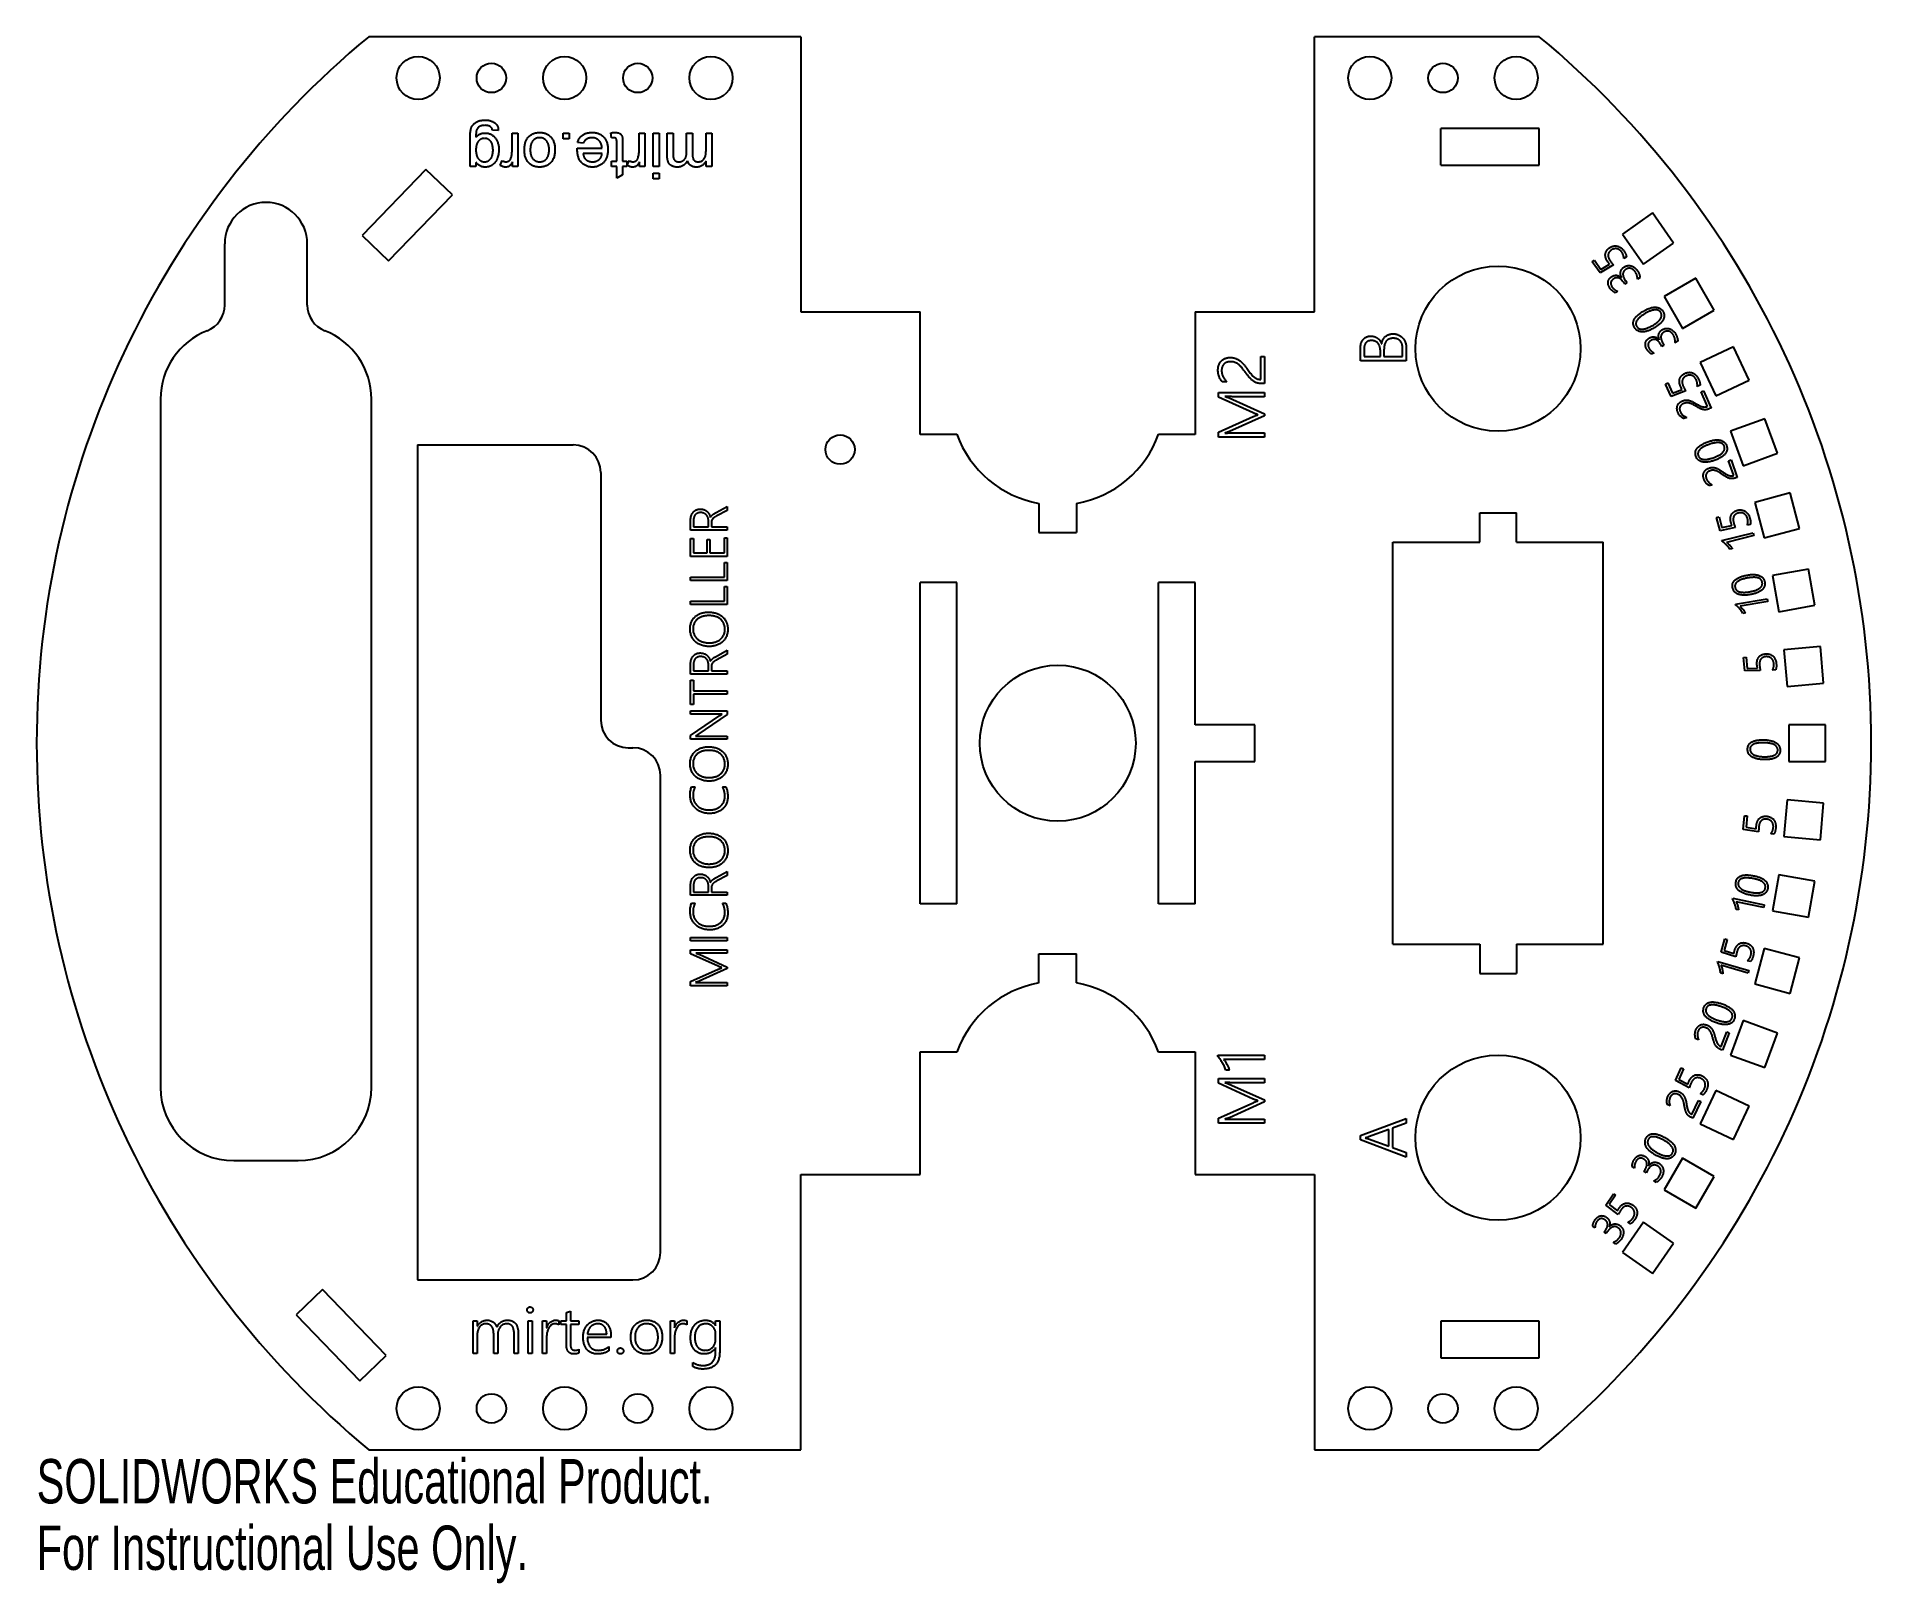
# Model space of a CAD drawing. Header units: millimetres. Extents: x 17 to 217, y -252 to -83.
import ezdxf

# ---------------------------------------------------------------- set-up
doc = ezdxf.new("R2010")
doc.units = ezdxf.units.MM
doc.styles.add('SLDTEXTSTYLE0', font='TXT', dxfattribs={"width": 0.7})

msp = doc.modelspace()

# ---------------------------------------------------------------- texts
at = {"color": 7, "linetype": 'Continuous', "char_height": 4.8336, "attachment_point": 1, "style": 'SLDTEXTSTYLE0'}
for s, insert in [('SOLIDWORKS Educational Product.', (16.63, -238.08)), ('For Instructional Use Only.', (16.63, -245.33))]:
    msp.add_mtext(s, dxfattribs=dict(at, insert=insert))

# ---------------------------------------------------------------- linework, layer by layer
at = {"color": 7, "linetype": 'Continuous', "lineweight": 25}
for p, q in [((99.94, -83.06), (52.83, -83.06)), ((99.94, -83.06), (99.94, -113.06)), ((155.94, -113.06), (155.94, -83.06)), ((180.44, -83.06), (155.94, -83.06)), ((66.95, -93.3), (66.31, -93.24)), ((68.45, -93.56), (69.09, -93.56)), ((68.45, -95.5), (68.45, -93.56)), ((69.09, -93.56), (69.09, -97.21)), ((74.03, -93.56), (74.67, -93.56)), ((74.03, -94.2), (74.03, -93.56)), ((74.67, -93.56), (74.67, -94.2)), ((79.29, -94.09), (79.22, -93.55)), ((82.3, -93.56), (82.94, -93.56)), ((82.3, -95.5), (82.3, -93.56)), ((82.94, -93.56), (82.94, -97.21)), ((83.84, -93.56), (84.48, -93.56)), ((83.84, -97.21), (83.84, -93.56)), ((84.48, -93.56), (84.48, -97.21)), ((85.37, -93.56), (86.01, -93.56)), ((85.37, -96.05), (85.37, -93.56)), ((86.01, -93.56), (86.01, -95.82)), ((87.48, -93.56), (88.12, -93.56)), ((87.48, -95.64), (87.48, -93.56)), ((88.12, -93.56), (88.12, -95.89)), ((89.6, -93.56), (90.24, -93.56)), ((89.6, -95.42), (89.6, -93.56)), ((90.24, -93.56), (90.24, -97.21)), ((180.44, -93.06), (169.69, -93.06)), ((169.69, -97.06), (169.69, -93.06)), ((180.44, -97.06), (180.44, -93.06)), ((63.88, -97.21), (63.88, -94.1)), ((74.67, -94.2), (74.03, -94.2)), ((75.57, -95.22), (78.26, -95.22)), ((76.22, -94.65), (75.59, -94.58)), ((78.26, -95.8), (76.21, -95.8)), ((79.86, -96.63), (79.86, -94.56)), ((80.5, -94.58), (80.5, -96.63)), ((59.07, -97.52), (52.12, -104.71)), ((61.95, -100.3), (59.07, -97.52)), ((64.52, -97.21), (63.88, -97.21)), ((64.52, -96.76), (64.52, -97.21)), ((67.17, -97.1), (67.37, -96.55)), ((68.52, -97.21), (68.52, -96.7)), ((69.09, -97.21), (68.52, -97.21)), ((79.29, -96.63), (79.86, -96.63)), ((79.29, -97.21), (79.29, -96.63)), ((79.86, -97.21), (79.29, -97.21)), ((79.86, -98.47), (79.86, -97.21)), ((80.5, -96.63), (80.95, -96.63)), ((80.5, -97.21), (80.5, -98.1)), ((80.95, -97.21), (80.5, -97.21)), ((80.95, -96.63), (80.95, -97.21)), ((81.02, -97.1), (81.22, -96.55)), ((82.36, -97.21), (82.36, -96.7)), ((82.94, -97.21), (82.36, -97.21)), ((84.48, -97.21), (83.84, -97.21)), ((83.84, -97.92), (84.48, -97.92)), ((83.84, -98.56), (83.84, -97.92)), ((84.48, -97.92), (84.48, -98.56)), ((89.6, -97.21), (89.6, -96.64)), ((90.24, -97.21), (89.6, -97.21)), ((169.69, -97.06), (180.44, -97.06)), ((80.5, -98.1), (79.86, -98.47)), ((84.48, -98.56), (83.84, -98.56)), ((55, -107.49), (61.95, -100.3)), ((192.78, -102.27), (189.5, -104.57)), ((195.08, -105.55), (192.78, -102.27)), ((37.13, -112.31), (37.13, -105.62)), ((46.13, -112.31), (46.13, -105.62)), ((52.12, -104.71), (55, -107.49)), ((189.5, -104.57), (191.8, -107.84)), ((191.8, -107.84), (195.08, -105.55)), ((186.22, -107.59), (186.44, -107.43)), ((187.08, -108.81), (186.22, -107.59)), ((186.44, -107.43), (187.16, -108.44)), ((188.51, -107.93), (187.08, -108.81)), ((187.16, -108.44), (188.11, -107.85)), ((189.94, -107.04), (189.66, -107.23)), ((189.4, -109.31), (189.41, -109.31)), ((189.75, -110.03), (189.61, -109.82)), ((189.97, -109.88), (189.75, -110.03)), ((189.82, -109.65), (189.97, -109.88)), ((191.42, -109.32), (191.14, -109.5)), ((197.52, -109.38), (194.05, -111.38)), ((199.52, -112.85), (197.52, -109.38)), ((188.96, -110.79), (188.7, -110.96)), ((194.05, -111.38), (196.05, -114.85)), ((99.94, -113.06), (112.94, -113.06)), ((112.94, -126.42), (112.94, -113.06)), ((142.94, -113.06), (142.94, -126.42)), ((142.94, -113.06), (155.94, -113.06)), ((196.05, -114.85), (199.52, -112.85)), ((150.08, -117.93), (150.47, -117.93)), ((150.08, -120.41), (150.08, -117.93)), ((150.47, -117.93), (150.47, -120.87)), ((160.94, -118.39), (160.94, -117.03)), ((161.33, -117.18), (161.33, -117.93)), ((161.33, -117.93), (163.11, -117.93)), ((163.11, -117.93), (163.11, -117.28)), ((163.25, -116.55), (163.26, -116.55)), ((163.5, -117.23), (163.5, -117.93)), ((163.5, -117.93), (165.54, -117.93)), ((165.54, -117.93), (165.54, -117.07)), ((165.94, -117), (165.94, -118.39)), ((192.95, -117.52), (192.67, -117.67)), ((193.52, -116.09), (193.52, -116.08)), ((193.8, -116.83), (193.68, -116.61)), ((194.03, -116.7), (193.8, -116.83)), ((193.9, -116.46), (194.03, -116.7)), ((195.53, -116.26), (195.23, -116.43)), ((201.62, -116.88), (197.99, -118.57)), ((203.31, -120.5), (201.62, -116.88)), ((165.94, -118.39), (160.94, -118.39)), ((197.99, -118.57), (199.68, -122.19)), ((145.47, -122.36), (145.47, -121.84)), ((145.47, -121.84), (150.47, -121.84)), ((146.38, -120.68), (145.88, -120.68)), ((150.47, -120.87), (150.24, -120.87)), ((150.47, -121.84), (150.47, -122.3)), ((194.19, -120.92), (194.44, -120.8)), ((194.83, -122.27), (194.19, -120.92)), ((194.44, -120.8), (194.97, -121.92)), ((196.4, -121.66), (194.83, -122.27)), ((194.97, -121.92), (196.01, -121.51)), ((197.96, -121.03), (197.66, -121.18)), ((198.08, -121.78), (198.34, -121.67)), ((198.78, -123.35), (198.08, -121.78)), ((198.34, -121.67), (199.16, -123.53)), ((199.68, -122.19), (203.31, -120.5)), ((30.13, -122.56), (30.13, -197.56)), ((53.13, -197.56), (53.13, -122.56)), ((149.24, -124.06), (145.47, -122.36)), ((146.17, -122.26), (146.17, -122.27)), ((146.63, -122.43), (150.47, -124.17)), ((150.47, -122.3), (147.02, -122.3)), ((199.16, -123.53), (199.01, -123.6)), ((145.47, -126.16), (149.23, -124.47)), ((150.47, -124.37), (146.65, -126.1)), ((149.74, -124.27), (149.74, -124.25)), ((150.47, -124.17), (150.47, -124.37)), ((196.51, -124.55), (196.2, -124.69)), ((205.04, -124.7), (201.29, -126.07)), ((206.41, -128.46), (205.04, -124.7)), ((58.13, -127.56), (75.13, -127.56)), ((58.13, -127.56), (58.13, -218.56)), ((116.94, -126.42), (112.94, -126.42)), ((116.94, -126.4), (116.94, -126.42)), ((138.94, -126.42), (138.94, -126.4)), ((142.94, -126.42), (138.94, -126.42)), ((145.47, -126.7), (145.47, -126.16)), ((150.47, -126.7), (145.47, -126.7)), ((146.16, -126.26), (146.16, -126.27)), ((146.98, -126.25), (150.47, -126.25)), ((150.47, -126.25), (150.47, -126.7)), ((201.29, -126.07), (202.65, -129.83)), ((201.08, -129.27), (201.34, -129.18)), ((201.64, -130.89), (201.08, -129.27)), ((201.34, -129.18), (202, -131.1)), ((202.65, -129.83), (206.41, -128.46)), ((78.13, -130.56), (78.13, -157.56)), ((199.29, -131.89), (198.97, -132)), ((202, -131.1), (201.85, -131.15)), ((125.88, -133.93), (125.88, -137.11)), ((130, -133.93), (130, -137.11)), ((207.78, -132.79), (203.92, -133.83)), ((203.92, -133.83), (204.95, -137.69)), ((208.81, -136.66), (207.78, -132.79)), ((87.92, -136.86), (87.92, -135.71)), ((88.24, -135.8), (88.24, -136.49)), ((89.87, -136.49), (89.87, -135.83)), ((90.07, -135.45), (90.08, -135.45)), ((90.69, -134.92), (91.92, -134.25)), ((91.92, -134.69), (90.78, -135.29)), ((91.92, -134.25), (91.92, -134.69)), ((173.94, -134.96), (177.94, -134.96)), ((173.94, -138.16), (173.94, -134.96)), ((177.94, -138.16), (177.94, -134.96)), ((199.76, -135.46), (200.03, -135.38)), ((200.15, -136.9), (199.76, -135.46)), ((200.03, -135.38), (200.35, -136.57)), ((91.92, -136.86), (87.92, -136.86)), ((87.92, -137.76), (88.24, -137.76)), ((87.92, -139.7), (87.92, -137.76)), ((88.24, -136.49), (89.87, -136.49)), ((88.24, -137.76), (88.24, -139.33)), ((89.71, -137.87), (90.03, -137.87)), ((89.71, -139.33), (89.71, -137.87)), ((90.03, -137.87), (90.03, -139.33)), ((90.18, -136.05), (90.18, -136.49)), ((90.18, -136.49), (91.92, -136.49)), ((91.6, -139.33), (91.6, -137.67)), ((91.6, -137.67), (91.92, -137.67)), ((91.92, -136.49), (91.92, -136.86)), ((91.92, -137.67), (91.92, -139.7)), ((125.88, -137.11), (130, -137.11)), ((201.8, -136.56), (200.15, -136.9)), ((200.34, -137.98), (203.75, -137.12)), ((200.36, -138.06), (200.34, -137.98)), ((200.35, -136.57), (201.44, -136.35)), ((203.83, -137.42), (200.84, -138.17)), ((203.44, -136.21), (203.12, -136.3)), ((203.75, -137.12), (203.83, -137.42)), ((204.95, -137.69), (208.81, -136.66)), ((91.92, -139.7), (87.92, -139.7)), ((88.24, -139.33), (89.71, -139.33)), ((90.03, -139.33), (91.6, -139.33)), ((164.49, -181.96), (164.49, -138.16)), ((164.49, -138.16), (173.94, -138.16)), ((177.94, -138.16), (187.39, -138.16)), ((187.39, -181.96), (187.39, -138.16)), ((201.48, -138.86), (201.22, -138.92)), ((87.92, -141.96), (91.6, -141.96)), ((87.92, -142.33), (87.92, -141.96)), ((91.6, -141.96), (91.6, -140.36)), ((91.6, -140.36), (91.92, -140.36)), ((91.92, -140.36), (91.92, -142.33)), ((209.8, -141.09), (205.86, -141.79)), ((205.86, -141.79), (206.55, -145.73)), ((210.49, -145.03), (209.8, -141.09)), ((91.92, -142.33), (87.92, -142.33)), ((91.6, -144.59), (91.6, -142.99)), ((91.6, -142.99), (91.92, -142.99)), ((91.92, -142.99), (91.92, -144.96)), ((116.94, -142.56), (112.94, -142.56)), ((112.94, -177.56), (112.94, -142.56)), ((116.94, -177.56), (116.94, -142.56)), ((142.94, -142.56), (138.94, -142.56)), ((138.94, -177.56), (138.94, -142.56)), ((142.94, -158.06), (142.94, -142.56)), ((87.92, -144.59), (91.6, -144.59)), ((87.92, -144.96), (87.92, -144.59)), ((91.92, -144.96), (87.92, -144.96)), ((201.84, -144.91), (205.28, -144.33)), ((201.85, -145), (201.84, -144.91)), ((205.34, -144.63), (202.32, -145.14)), ((202.9, -145.87), (202.63, -145.92)), ((205.28, -144.33), (205.34, -144.63)), ((206.55, -145.73), (210.49, -145.03)), ((90.69, -150.61), (91.92, -149.94)), ((91.92, -149.94), (91.92, -150.37)), ((211.09, -149.54), (207.1, -149.89)), ((207.1, -149.89), (207.45, -153.87)), ((211.43, -153.52), (211.09, -149.54)), ((87.92, -152.54), (87.92, -151.39)), ((88.24, -151.48), (88.24, -152.17)), ((89.87, -152.17), (89.87, -151.51)), ((90.07, -151.13), (90.08, -151.13)), ((90.18, -151.73), (90.18, -152.17)), ((91.92, -150.37), (90.78, -150.97)), ((202.71, -150.71), (202.99, -150.68)), ((202.86, -152.19), (202.71, -150.71)), ((202.99, -150.68), (203.11, -151.91)), ((203.11, -151.91), (204.22, -151.87)), ((91.92, -152.54), (87.92, -152.54)), ((87.92, -155.86), (87.92, -153.2)), ((87.92, -153.2), (88.24, -153.2)), ((88.24, -152.17), (89.87, -152.17)), ((88.24, -153.2), (88.24, -154.35)), ((90.18, -152.17), (91.92, -152.17)), ((91.92, -152.17), (91.92, -152.54)), ((204.53, -152.13), (202.86, -152.19)), ((206.21, -152.07), (205.87, -152.1)), ((207.45, -153.87), (211.43, -153.52)), ((88.24, -155.86), (87.92, -155.86)), ((88.24, -154.35), (91.92, -154.35)), ((88.24, -154.72), (88.24, -155.86)), ((91.92, -154.72), (88.24, -154.72)), ((91.92, -154.35), (91.92, -154.72)), ((87.92, -156.91), (87.92, -156.54)), ((87.92, -156.54), (91.92, -156.54)), ((90.89, -156.91), (87.92, -156.91)), ((87.92, -159.24), (91.09, -157.06)), ((91.92, -156.92), (88.71, -159.13)), ((91.35, -156.9), (91.35, -156.89)), ((91.92, -156.54), (91.92, -156.92)), ((87.92, -159.64), (87.92, -159.24)), ((91.92, -159.64), (87.92, -159.64)), ((88.46, -159.28), (88.46, -159.29)), ((88.82, -159.28), (91.92, -159.28)), ((91.92, -159.28), (91.92, -159.64)), ((149.44, -158.06), (142.94, -158.06)), ((149.44, -162.06), (149.44, -158.06)), ((211.63, -158.06), (207.63, -158.06)), ((207.63, -158.06), (207.63, -162.06)), ((211.63, -162.06), (211.63, -158.06)), ((81.13, -160.56), (81.63, -160.56)), ((84.63, -215.56), (84.63, -163.56)), ((142.94, -177.56), (142.94, -162.06)), ((142.94, -162.06), (149.44, -162.06)), ((207.63, -162.06), (211.63, -162.06)), ((88.02, -164.81), (88.42, -164.81)), ((91.4, -164.81), (91.76, -164.81)), ((202.68, -169.46), (202.81, -167.96)), ((202.81, -167.96), (203.09, -167.98)), ((203.09, -167.98), (202.98, -169.22)), ((207.45, -166.25), (207.1, -170.24)), ((211.43, -166.6), (207.45, -166.25)), ((211.09, -170.59), (211.43, -166.6)), ((204.35, -169.71), (202.68, -169.46)), ((202.98, -169.22), (204.09, -169.39)), ((206.02, -169.96), (205.68, -169.93)), ((207.1, -170.24), (211.09, -170.59)), ((87.92, -176.64), (87.92, -175.5)), ((88.24, -175.58), (88.24, -176.28)), ((89.87, -176.28), (89.87, -175.62)), ((90.07, -175.24), (90.08, -175.24)), ((90.18, -175.84), (90.18, -176.28)), ((90.69, -174.71), (91.92, -174.04)), ((91.92, -174.48), (90.78, -175.08)), ((91.92, -174.04), (91.92, -174.48)), ((206.55, -174.4), (205.86, -178.34)), ((210.49, -175.09), (206.55, -174.4)), ((209.8, -179.03), (210.49, -175.09)), ((91.92, -176.64), (87.92, -176.64)), ((88.02, -177.5), (88.42, -177.5)), ((88.24, -176.28), (89.87, -176.28)), ((90.18, -176.28), (91.92, -176.28)), ((91.4, -177.5), (91.76, -177.5)), ((91.92, -176.28), (91.92, -176.64)), ((116.94, -177.56), (112.94, -177.56)), ((142.94, -177.56), (138.94, -177.56)), ((201.5, -177.03), (201.52, -176.95)), ((201.52, -176.95), (204.96, -177.66)), ((204.9, -177.96), (201.89, -177.34)), ((204.96, -177.66), (204.9, -177.96)), ((202.16, -178.23), (201.89, -178.18)), ((205.86, -178.34), (209.8, -179.03)), ((87.92, -181.22), (91.92, -181.22)), ((87.92, -181.59), (87.92, -181.22)), ((91.92, -181.59), (87.92, -181.59)), ((91.92, -181.22), (91.92, -181.59)), ((164.49, -181.96), (173.94, -181.96)), ((173.94, -181.96), (173.94, -185.16)), ((177.94, -181.96), (177.94, -185.16)), ((177.94, -181.96), (187.39, -181.96)), ((200.27, -182.82), (200.65, -181.38)), ((200.92, -181.45), (200.61, -182.64)), ((200.65, -181.38), (200.92, -181.45)), ((87.92, -183.01), (87.92, -182.6)), ((87.92, -182.6), (91.92, -182.6)), ((90.93, -184.38), (87.92, -183.01)), ((88.48, -182.93), (88.48, -182.94)), ((88.84, -183.07), (91.92, -184.46)), ((91.92, -182.96), (89.16, -182.96)), ((91.92, -182.6), (91.92, -182.96)), ((125.88, -183.01), (130, -183.01)), ((125.88, -186.19), (125.88, -183.01)), ((130, -186.19), (130, -183.01)), ((199.88, -183.93), (199.9, -183.85)), ((199.9, -183.85), (203.28, -184.82)), ((201.86, -183.35), (200.27, -182.82)), ((200.61, -182.64), (201.66, -182.99)), ((203.45, -183.87), (203.13, -183.79)), ((204.95, -182.43), (203.92, -186.3)), ((208.81, -183.47), (204.95, -182.43)), ((207.78, -187.33), (208.81, -183.47)), ((87.92, -186.05), (90.93, -184.7)), ((91.92, -184.62), (88.86, -186.01)), ((91.33, -184.54), (91.33, -184.53)), ((91.92, -184.46), (91.92, -184.62)), ((173.94, -185.16), (177.94, -185.16)), ((200.44, -185.18), (200.18, -185.1)), ((203.2, -185.12), (200.24, -184.26)), ((203.28, -184.82), (203.2, -185.12)), ((87.92, -186.49), (87.92, -186.05)), ((91.92, -186.49), (87.92, -186.49)), ((88.47, -186.13), (88.47, -186.15)), ((89.13, -186.13), (91.92, -186.13)), ((91.92, -186.13), (91.92, -186.49)), ((203.92, -186.3), (207.78, -187.33)), ((200.26, -193.13), (200.87, -191.53)), ((201.12, -191.62), (200.4, -193.53)), ((200.87, -191.53), (201.12, -191.62)), ((202.65, -190.3), (201.29, -194.05)), ((206.41, -191.66), (202.65, -190.3)), ((205.04, -195.42), (206.41, -191.66)), ((112.94, -193.7), (116.94, -193.7)), ((112.94, -207.06), (112.94, -193.7)), ((116.94, -193.7), (116.94, -193.72)), ((138.94, -193.7), (142.94, -193.7)), ((138.94, -193.72), (138.94, -193.7)), ((142.94, -193.7), (142.94, -207.06)), ((197.81, -192.4), (197.49, -192.28)), ((200.4, -193.53), (200.25, -193.47)), ((145.41, -194.21), (145.41, -194.08)), ((145.41, -194.08), (150.47, -194.08)), ((150.47, -194.52), (146.03, -194.52)), ((146.66, -195.71), (146.26, -195.71)), ((150.47, -194.08), (150.47, -194.52)), ((195.29, -196.82), (195.9, -195.45)), ((196.16, -195.57), (195.65, -196.7)), ((195.9, -195.45), (196.16, -195.57)), ((201.29, -194.05), (205.04, -195.42)), ((145.47, -197.13), (145.47, -196.62)), ((145.47, -196.62), (150.47, -196.62)), ((149.24, -198.84), (145.47, -197.13)), ((146.17, -197.03), (146.17, -197.04)), ((146.63, -197.21), (150.47, -198.94)), ((150.47, -197.07), (147.02, -197.07)), ((150.47, -196.62), (150.47, -197.07)), ((196.78, -197.61), (195.29, -196.82)), ((195.65, -196.7), (196.64, -197.22)), ((199.68, -197.93), (197.99, -201.56)), ((203.31, -199.62), (199.68, -197.93)), ((145.47, -200.93), (149.23, -199.24)), ((150.47, -199.14), (146.65, -200.88)), ((149.74, -199.05), (149.74, -199.02)), ((150.47, -198.94), (150.47, -199.14)), ((194.69, -199.59), (194.39, -199.45)), ((197.06, -200.53), (197.8, -198.99)), ((198.05, -199.11), (197.17, -200.93)), ((197.8, -198.99), (198.05, -199.11)), ((198.28, -198.39), (197.97, -198.25)), ((201.62, -203.25), (203.31, -199.62)), ((145.47, -201.47), (145.47, -200.93)), ((150.47, -201.47), (145.47, -201.47)), ((146.16, -201.03), (146.16, -201.05)), ((146.98, -201.02), (150.47, -201.02)), ((150.47, -201.02), (150.47, -201.47)), ((160.94, -202.83), (165.94, -200.95)), ((165.94, -201.46), (164.42, -202.01)), ((165.94, -200.95), (165.94, -201.46)), ((197.17, -200.93), (197.02, -200.86)), ((197.99, -201.56), (201.62, -203.25)), ((160.94, -203.3), (160.94, -202.83)), ((165.94, -205.19), (160.94, -203.3)), ((161.46, -203.07), (161.46, -203.09)), ((164.03, -202.17), (161.81, -202.98)), ((161.81, -203.18), (164.03, -203.99)), ((164.03, -203.99), (164.03, -202.17)), ((164.42, -202.01), (164.42, -204.14)), ((38.13, -205.56), (45.13, -205.56)), ((164.42, -204.14), (165.94, -204.68)), ((165.94, -204.68), (165.94, -205.19)), ((196.05, -205.28), (194.05, -208.74)), ((199.52, -207.28), (196.05, -205.28)), ((99.94, -207.06), (112.94, -207.06)), ((99.94, -237.06), (99.94, -207.06)), ((142.94, -207.06), (155.94, -207.06)), ((155.94, -207.06), (155.94, -237.06)), ((190.82, -206.36), (190.56, -206.2)), ((191.85, -206.73), (191.98, -206.52)), ((192.08, -206.87), (191.85, -206.73)), ((192.22, -206.63), (192.08, -206.87)), ((192.35, -206.11), (192.35, -206.12)), ((193.22, -207.93), (192.93, -207.75)), ((197.52, -210.74), (199.52, -207.28)), ((187.69, -210.41), (188.52, -209.17)), ((188.76, -209.32), (188.07, -210.35)), ((188.52, -209.17), (188.76, -209.32)), ((194.05, -208.74), (197.52, -210.74)), ((189.03, -211.44), (187.69, -210.41)), ((188.07, -210.35), (188.95, -211.03)), ((186.51, -212.89), (186.26, -212.71)), ((187.5, -213.35), (187.65, -213.14)), ((187.72, -213.5), (187.5, -213.35)), ((187.88, -213.28), (187.72, -213.5)), ((188.05, -212.77), (188.06, -212.78)), ((191.8, -212.28), (189.5, -215.56)), ((190.37, -212.46), (190.09, -212.27)), ((195.08, -214.57), (191.8, -212.28)), ((188.77, -214.65), (188.49, -214.46)), ((189.5, -215.56), (192.78, -217.85)), ((192.78, -217.85), (195.08, -214.57)), ((47.79, -219.59), (44.92, -222.37)), ((54.74, -226.78), (47.79, -219.59)), ((58.13, -218.56), (81.63, -218.56)), ((74.38, -222.11), (74.82, -221.96)), ((74.82, -221.96), (74.82, -223.01)), ((44.92, -222.37), (51.86, -229.56)), ((64.21, -223.01), (64.66, -223.01)), ((64.21, -226.56), (64.21, -223.01)), ((64.66, -223.01), (64.66, -223.6)), ((64.66, -223.6), (64.67, -223.6)), ((70.2, -223.01), (70.64, -223.01)), ((70.2, -226.56), (70.2, -223.01)), ((70.64, -223.01), (70.64, -226.56)), ((71.78, -223.01), (72.22, -223.01)), ((71.78, -226.56), (71.78, -223.01)), ((72.22, -223.01), (72.22, -223.77)), ((72.22, -223.77), (72.23, -223.77)), ((73.54, -223), (73.54, -223.46)), ((73.76, -223.01), (74.38, -223.01)), ((73.76, -223.41), (73.76, -223.01)), ((74.38, -223.41), (73.76, -223.41)), ((74.38, -223.01), (74.38, -222.11)), ((74.38, -225.64), (74.38, -223.41)), ((74.82, -223.01), (75.74, -223.01)), ((74.82, -223.41), (74.82, -225.56)), ((75.74, -223.41), (74.82, -223.41)), ((75.74, -223.01), (75.74, -223.41)), ((85.73, -223.01), (86.17, -223.01)), ((85.73, -226.56), (85.73, -223.01)), ((86.17, -223.01), (86.17, -223.77)), ((86.17, -223.77), (86.18, -223.77)), ((87.49, -223), (87.49, -223.46)), ((90.64, -223.55), (90.65, -223.55)), ((90.65, -223.55), (90.65, -223.01)), ((90.65, -223.01), (91.1, -223.01)), ((91.1, -223.01), (91.1, -226.32)), ((180.44, -223.06), (169.69, -223.06)), ((169.69, -223.06), (169.69, -227.06)), ((180.44, -227.06), (180.44, -223.06)), ((64.66, -224.54), (64.66, -226.56)), ((66.45, -226.56), (66.45, -224.45)), ((66.89, -224.53), (66.89, -226.56)), ((68.68, -226.56), (68.68, -224.49)), ((69.12, -224.38), (69.12, -226.56)), ((72.22, -224.82), (72.22, -226.56)), ((79.23, -224.85), (76.66, -224.85)), ((76.67, -224.46), (78.77, -224.46)), ((79.01, -225.83), (79.01, -226.27)), ((79.23, -224.64), (79.23, -224.85)), ((86.17, -224.82), (86.17, -226.56)), ((90.65, -225.94), (90.64, -225.94)), ((90.65, -225.01), (90.65, -224.41)), ((90.65, -226.37), (90.65, -225.94)), ((51.86, -229.56), (54.74, -226.78)), ((64.66, -226.56), (64.21, -226.56)), ((66.89, -226.56), (66.45, -226.56)), ((69.12, -226.56), (68.68, -226.56)), ((70.64, -226.56), (70.2, -226.56)), ((72.22, -226.56), (71.78, -226.56)), ((75.74, -226.11), (75.74, -226.51)), ((86.17, -226.56), (85.73, -226.56)), ((88.16, -228.01), (88.16, -227.55)), ((169.69, -227.06), (180.44, -227.06)), ((52.83, -237.06), (99.94, -237.06)), ((155.94, -237.06), (180.44, -237.06))]:
    msp.add_line(p, q, dxfattribs=at)
for centre, radius in [((58.22, -87.56), 2.35), ((66.2, -87.56), 1.6), ((74.18, -87.56), 2.35), ((82.16, -87.56), 1.6), ((90.14, -87.56), 2.35), ((161.96, -87.56), 2.35), ((169.94, -87.56), 1.6), ((177.92, -87.56), 2.35), ((175.94, -117.06), 9), ((104.22, -128.06), 1.6), ((127.94, -160.06), 8.5), ((175.94, -203.06), 9), ((58.22, -232.56), 2.35), ((66.2, -232.56), 1.6), ((74.18, -232.56), 2.35), ((82.16, -232.56), 1.6), ((90.14, -232.56), 2.35), ((161.96, -232.56), 2.35), ((169.94, -232.56), 1.6), ((177.92, -232.56), 2.35)]:
    msp.add_circle(centre, radius, dxfattribs=at)
for centre, radius, start, end in [((116.63, -160.06), 100, 129.6461, 230.3539), ((116.63, -160.06), 100, 309.6461, 50.3539), ((41.63, -105.62), 4.5, 0, 180), ((34.13, -112.31), 3, 291.3237, 0), ((49.13, -112.31), 3, 180, 248.6763), ((38.13, -122.56), 8, 111.3237, 180), ((45.13, -122.56), 8, 0, 68.6763), ((75.13, -130.56), 3, 0, 90), ((127.94, -122.41), 11.7, 199.9197, 259.8628), ((127.94, -122.41), 11.7, 280.1372, 340.0803), ((81.13, -157.56), 3, 180, 270), ((81.63, -163.56), 3, 0, 90), ((127.94, -197.71), 11.7, 100.1372, 160.0803), ((127.94, -197.71), 11.7, 19.9197, 79.8628), ((38.13, -197.56), 8, 180, 270), ((45.13, -197.56), 8, 270, 0), ((81.63, -215.56), 3, 270, 0)]:
    msp.add_arc(centre, radius, start, end, dxfattribs=at)
for points, knots in [([(63.88, -94.1), (63.88, -94.03), (63.88, -93.9), (63.89, -93.71), (63.9, -93.54), (63.92, -93.38), (63.94, -93.24), (63.97, -93.12), (64.01, -93), (64.05, -92.91), (64.09, -92.82), (64.15, -92.74), (64.21, -92.66), (64.27, -92.59), (64.34, -92.52), (64.42, -92.46), (64.51, -92.4), (64.6, -92.35), (64.69, -92.3), (64.8, -92.26), (64.9, -92.22), (65.02, -92.2), (65.13, -92.18), (65.26, -92.16), (65.39, -92.15), (65.47, -92.15), (65.52, -92.15)], [0, 0, 0, 0, 0.06841, 0.131791, 0.190201, 0.243754, 0.292187, 0.335717, 0.375129, 0.410034, 0.442762, 0.475541, 0.508121, 0.540968, 0.574025, 0.607766, 0.642332, 0.677701, 0.714046, 0.751272, 0.789394, 0.828488, 0.869134, 0.911136, 0.954613, 1, 1, 1, 1]), ([(64.56, -93.3), (64.56, -93.32), (64.55, -93.35), (64.54, -93.41), (64.53, -93.48), (64.53, -93.57), (64.52, -93.66), (64.52, -93.77), (64.52, -93.88), (64.52, -93.96), (64.52, -94.01)], [0, 0, 0, 0, 0.068487, 0.153167, 0.254542, 0.371198, 0.50334, 0.652379, 0.818389, 1, 1, 1, 1]), ([(64.52, -94.01), (64.55, -93.97), (64.62, -93.9), (64.72, -93.81), (64.84, -93.73), (64.96, -93.67), (65.08, -93.62), (65.21, -93.58), (65.35, -93.56), (65.45, -93.56), (65.49, -93.56)], [0, 0, 0, 0, 0.13145, 0.258182, 0.380811, 0.502297, 0.623433, 0.745773, 0.870824, 1, 1, 1, 1]), ([(65.5, -92.72), (65.47, -92.72), (65.41, -92.73), (65.31, -92.73), (65.22, -92.74), (65.14, -92.76), (65.06, -92.78), (64.99, -92.81), (64.93, -92.84), (64.85, -92.89), (64.76, -92.96), (64.67, -93.06), (64.61, -93.17), (64.58, -93.26), (64.56, -93.3)], [0, 0, 0, 0, 0.083413, 0.162855, 0.236923, 0.307579, 0.37414, 0.437196, 0.497253, 0.554894, 0.665736, 0.773923, 0.884919, 1, 1, 1, 1]), ([(65.49, -93.56), (65.55, -93.56), (65.67, -93.56), (65.84, -93.59), (65.99, -93.63), (66.14, -93.69), (66.28, -93.77), (66.4, -93.86), (66.52, -93.97), (66.62, -94.1), (66.71, -94.24), (66.8, -94.38), (66.87, -94.53), (66.92, -94.69), (66.96, -94.86), (67, -95.03), (67.02, -95.21), (67.02, -95.33), (67.02, -95.4)], [0, 0, 0, 0, 0.0658673, 0.1286847, 0.1890836, 0.2476091, 0.3058545, 0.3641023, 0.4230691, 0.4846755, 0.5468904, 0.6089849, 0.6713926, 0.7344155, 0.7981627, 0.8635027, 0.9307995, 1, 1, 1, 1]), ([(66.11, -92.88), (66.07, -92.85), (65.99, -92.8), (65.84, -92.76), (65.68, -92.73), (65.57, -92.73), (65.5, -92.72)], [0, 0, 0, 0, 0.218587, 0.453477, 0.712016, 1, 1, 1, 1]), ([(65.52, -92.15), (65.57, -92.15), (65.67, -92.15), (65.83, -92.16), (65.97, -92.19), (66.1, -92.22), (66.23, -92.26), (66.35, -92.31), (66.46, -92.37), (66.57, -92.43), (66.66, -92.51), (66.74, -92.59), (66.81, -92.69), (66.87, -92.8), (66.91, -92.91), (66.94, -93.03), (66.95, -93.16), (66.95, -93.25), (66.95, -93.3)], [0, 0, 0, 0, 0.075524, 0.147988, 0.217123, 0.28342, 0.347045, 0.40854, 0.468608, 0.527724, 0.585115, 0.641568, 0.696727, 0.752944, 0.810102, 0.870024, 0.933086, 1, 1, 1, 1]), ([(66.31, -93.24), (66.31, -93.2), (66.29, -93.12), (66.25, -93.02), (66.19, -92.94), (66.14, -92.9), (66.11, -92.88)], [0, 0, 0, 0, 0.277483, 0.530579, 0.766422, 1, 1, 1, 1]), ([(69.8, -95.44), (69.8, -95.38), (69.8, -95.27), (69.81, -95.11), (69.83, -94.96), (69.85, -94.81), (69.88, -94.68), (69.91, -94.56), (69.95, -94.44), (70, -94.34), (70.06, -94.24), (70.12, -94.15), (70.18, -94.06), (70.26, -93.98), (70.33, -93.91), (70.42, -93.84), (70.51, -93.77), (70.64, -93.69), (70.8, -93.61), (71.02, -93.54), (71.24, -93.5), (71.39, -93.5), (71.46, -93.49)], [0, 0, 0, 0, 0.058698, 0.114042, 0.166463, 0.216071, 0.262728, 0.306876, 0.348818, 0.388675, 0.427002, 0.46511, 0.502535, 0.539692, 0.577048, 0.61431, 0.652436, 0.690862, 0.76791, 0.844221, 0.92114, 1, 1, 1, 1]), ([(71.46, -93.49), (71.52, -93.5), (71.64, -93.5), (71.82, -93.52), (71.98, -93.56), (72.14, -93.61), (72.29, -93.68), (72.43, -93.77), (72.55, -93.87), (72.67, -93.98), (72.78, -94.11), (72.88, -94.25), (72.96, -94.41), (73.02, -94.58), (73.07, -94.76), (73.11, -94.96), (73.13, -95.17), (73.13, -95.31), (73.13, -95.38)], [0, 0, 0, 0, 0.063926, 0.125121, 0.184194, 0.242122, 0.298638, 0.355028, 0.412089, 0.469915, 0.528683, 0.588247, 0.649294, 0.712504, 0.778734, 0.848317, 0.922061, 1, 1, 1, 1]), ([(75.59, -94.58), (75.6, -94.54), (75.63, -94.46), (75.68, -94.34), (75.73, -94.23), (75.8, -94.12), (75.87, -94.03), (75.96, -93.94), (76.05, -93.85), (76.14, -93.78), (76.25, -93.71), (76.36, -93.65), (76.48, -93.6), (76.61, -93.56), (76.74, -93.53), (76.88, -93.51), (77.03, -93.5), (77.13, -93.49), (77.18, -93.49)], [0, 0, 0, 0, 0.063583, 0.12508, 0.184956, 0.244063, 0.302318, 0.360065, 0.418136, 0.476973, 0.536742, 0.597265, 0.658576, 0.722159, 0.787691, 0.855696, 0.926077, 1, 1, 1, 1]), ([(77.18, -93.49), (77.24, -93.5), (77.37, -93.5), (77.55, -93.52), (77.73, -93.56), (77.89, -93.61), (78.04, -93.68), (78.19, -93.76), (78.32, -93.87), (78.44, -93.98), (78.55, -94.11), (78.64, -94.25), (78.72, -94.4), (78.79, -94.57), (78.84, -94.75), (78.88, -94.94), (78.9, -95.14), (78.9, -95.28), (78.9, -95.35)], [0, 0, 0, 0, 0.067345, 0.131605, 0.193092, 0.252517, 0.310714, 0.368057, 0.425515, 0.483474, 0.542087, 0.601167, 0.661052, 0.722879, 0.787434, 0.854511, 0.925352, 1, 1, 1, 1]), ([(79.22, -93.55), (79.26, -93.54), (79.34, -93.52), (79.46, -93.51), (79.57, -93.5), (79.64, -93.49), (79.67, -93.49)], [0, 0, 0, 0, 0.275333, 0.532913, 0.773608, 1, 1, 1, 1]), ([(79.67, -93.49), (79.72, -93.49), (79.82, -93.5), (79.96, -93.52), (80.08, -93.55), (80.18, -93.59), (80.26, -93.65), (80.33, -93.72), (80.39, -93.79), (80.43, -93.86), (80.45, -93.92), (80.46, -93.98), (80.48, -94.05), (80.49, -94.14), (80.49, -94.23), (80.5, -94.34), (80.5, -94.46), (80.5, -94.54), (80.5, -94.58)], [0, 0, 0, 0, 0.0946979, 0.1797139, 0.2541356, 0.3216504, 0.3835742, 0.4422339, 0.4991361, 0.5553076, 0.5868008, 0.6250508, 0.6695846, 0.7213661, 0.7803283, 0.8465763, 0.9195971, 1, 1, 1, 1]), ([(65.45, -94.13), (65.42, -94.14), (65.35, -94.14), (65.26, -94.15), (65.17, -94.18), (65.09, -94.21), (65, -94.25), (64.93, -94.31), (64.85, -94.37), (64.78, -94.45), (64.72, -94.53), (64.67, -94.62), (64.62, -94.73), (64.58, -94.85), (64.55, -94.97), (64.53, -95.11), (64.52, -95.26), (64.52, -95.37), (64.52, -95.42)], [0, 0, 0, 0, 0.054404, 0.107083, 0.158325, 0.209603, 0.26097, 0.313649, 0.36766, 0.423924, 0.48229, 0.543012, 0.607221, 0.675421, 0.748388, 0.826576, 0.910352, 1, 1, 1, 1]), ([(64.52, -95.42), (64.52, -95.47), (64.52, -95.57), (64.53, -95.72), (64.56, -95.85), (64.59, -95.97), (64.62, -96.09), (64.67, -96.2), (64.73, -96.29), (64.79, -96.38), (64.86, -96.45), (64.94, -96.52), (65.02, -96.57), (65.1, -96.62), (65.18, -96.66), (65.27, -96.68), (65.36, -96.7), (65.43, -96.7), (65.46, -96.7)], [0, 0, 0, 0, 0.086673, 0.167459, 0.244414, 0.316192, 0.384334, 0.448778, 0.511307, 0.57117, 0.629275, 0.684689, 0.738712, 0.790845, 0.842563, 0.894033, 0.946477, 1, 1, 1, 1]), ([(66.38, -95.44), (66.38, -95.39), (66.38, -95.28), (66.36, -95.13), (66.34, -94.98), (66.31, -94.85), (66.28, -94.74), (66.23, -94.63), (66.18, -94.53), (66.12, -94.45), (66.05, -94.37), (65.97, -94.31), (65.9, -94.26), (65.82, -94.21), (65.73, -94.18), (65.64, -94.15), (65.55, -94.14), (65.48, -94.14), (65.45, -94.13)], [0, 0, 0, 0, 0.090999, 0.17613, 0.255207, 0.32855, 0.397148, 0.461537, 0.522153, 0.580066, 0.635407, 0.688843, 0.740696, 0.791342, 0.842124, 0.893404, 0.946122, 1, 1, 1, 1]), ([(65.46, -96.7), (65.49, -96.7), (65.55, -96.7), (65.64, -96.68), (65.73, -96.66), (65.81, -96.62), (65.89, -96.58), (65.97, -96.52), (66.04, -96.46), (66.11, -96.38), (66.17, -96.3), (66.23, -96.2), (66.27, -96.1), (66.31, -95.99), (66.34, -95.86), (66.36, -95.73), (66.38, -95.59), (66.38, -95.49), (66.38, -95.44)], [0, 0, 0, 0, 0.053971, 0.106283, 0.157632, 0.209058, 0.261684, 0.314671, 0.370285, 0.428295, 0.488496, 0.550651, 0.615327, 0.68368, 0.755577, 0.83221, 0.913395, 1, 1, 1, 1]), ([(67.02, -95.4), (67.02, -95.48), (67.01, -95.65), (66.98, -95.9), (66.92, -96.13), (66.86, -96.32), (66.79, -96.46), (66.74, -96.56), (66.68, -96.66), (66.62, -96.75), (66.55, -96.83), (66.48, -96.9), (66.4, -96.97), (66.32, -97.04), (66.24, -97.09), (66.15, -97.14), (66.05, -97.18), (65.95, -97.22), (65.85, -97.24), (65.75, -97.26), (65.64, -97.27), (65.56, -97.27), (65.53, -97.28)], [0, 0, 0, 0, 0.094875, 0.186818, 0.276255, 0.364774, 0.408215, 0.450111, 0.490975, 0.530989, 0.57035, 0.609521, 0.647954, 0.686392, 0.724539, 0.76263, 0.80075, 0.839188, 0.877955, 0.917619, 0.958342, 1, 1, 1, 1]), ([(68.35, -96.23), (68.37, -96.17), (68.4, -96.06), (68.43, -95.88), (68.45, -95.69), (68.45, -95.56), (68.45, -95.5)], [0, 0, 0, 0, 0.23826, 0.483736, 0.736379, 1, 1, 1, 1]), ([(71.46, -97.28), (71.4, -97.27), (71.29, -97.27), (71.12, -97.25), (70.95, -97.21), (70.8, -97.16), (70.65, -97.09), (70.51, -97), (70.38, -96.9), (70.26, -96.79), (70.15, -96.66), (70.06, -96.52), (69.98, -96.37), (69.91, -96.2), (69.86, -96.03), (69.83, -95.84), (69.8, -95.64), (69.8, -95.51), (69.8, -95.44)], [0, 0, 0, 0, 0.064152, 0.125572, 0.185148, 0.243459, 0.301276, 0.358813, 0.417033, 0.476294, 0.536487, 0.596565, 0.657747, 0.720709, 0.785972, 0.853802, 0.925129, 1, 1, 1, 1]), ([(71.46, -94.07), (71.43, -94.07), (71.36, -94.07), (71.25, -94.09), (71.15, -94.11), (71.06, -94.15), (70.97, -94.2), (70.88, -94.25), (70.8, -94.32), (70.73, -94.4), (70.66, -94.49), (70.6, -94.59), (70.55, -94.7), (70.51, -94.82), (70.48, -94.95), (70.46, -95.09), (70.44, -95.25), (70.44, -95.35), (70.44, -95.41)], [0, 0, 0, 0, 0.056522, 0.111524, 0.165403, 0.218025, 0.271134, 0.324845, 0.379907, 0.436626, 0.495309, 0.555669, 0.618948, 0.685862, 0.757019, 0.832925, 0.913949, 1, 1, 1, 1]), ([(70.44, -95.41), (70.44, -95.46), (70.44, -95.56), (70.46, -95.7), (70.48, -95.84), (70.51, -95.96), (70.55, -96.08), (70.6, -96.19), (70.66, -96.29), (70.73, -96.37), (70.81, -96.45), (70.89, -96.52), (70.97, -96.57), (71.06, -96.62), (71.16, -96.65), (71.25, -96.68), (71.36, -96.7), (71.43, -96.7), (71.46, -96.7)], [0, 0, 0, 0, 0.083091, 0.161599, 0.235449, 0.305032, 0.37138, 0.434814, 0.49558, 0.55546, 0.613804, 0.669732, 0.724174, 0.778201, 0.832482, 0.886638, 0.942235, 1, 1, 1, 1]), ([(72.49, -95.39), (72.49, -95.33), (72.49, -95.23), (72.48, -95.08), (72.45, -94.94), (72.42, -94.81), (72.38, -94.69), (72.33, -94.58), (72.27, -94.49), (72.2, -94.4), (72.13, -94.32), (72.05, -94.25), (71.96, -94.2), (71.87, -94.15), (71.78, -94.11), (71.68, -94.09), (71.57, -94.07), (71.5, -94.07), (71.46, -94.07)], [0, 0, 0, 0, 0.085107, 0.164625, 0.23953, 0.309677, 0.376092, 0.439366, 0.500005, 0.558712, 0.61586, 0.671339, 0.725456, 0.77872, 0.832236, 0.886655, 0.942519, 1, 1, 1, 1]), ([(71.46, -96.7), (71.5, -96.7), (71.57, -96.7), (71.68, -96.68), (71.78, -96.65), (71.87, -96.62), (71.96, -96.57), (72.05, -96.52), (72.13, -96.45), (72.2, -96.37), (72.27, -96.29), (72.33, -96.19), (72.38, -96.08), (72.42, -95.96), (72.45, -95.83), (72.48, -95.69), (72.49, -95.54), (72.49, -95.44), (72.49, -95.39)], [0, 0, 0, 0, 0.057575, 0.113531, 0.168039, 0.221642, 0.274751, 0.328957, 0.384527, 0.441388, 0.500191, 0.560929, 0.623824, 0.690348, 0.76061, 0.835638, 0.915286, 1, 1, 1, 1]), ([(73.13, -95.38), (73.13, -95.47), (73.13, -95.62), (73.1, -95.85), (73.06, -96.06), (73, -96.26), (72.92, -96.44), (72.83, -96.6), (72.72, -96.75), (72.63, -96.83), (72.58, -96.87)], [0, 0, 0, 0, 0.148743, 0.287828, 0.419547, 0.543761, 0.661832, 0.776707, 0.888407, 1, 1, 1, 1]), ([(75.57, -95.39), (75.57, -95.37), (75.57, -95.31), (75.57, -95.26), (75.57, -95.22)], [0, 0, 0, 0, 0.420703, 1, 1, 1, 1]), ([(77.21, -97.28), (77.15, -97.27), (77.04, -97.27), (76.87, -97.25), (76.71, -97.21), (76.55, -97.15), (76.41, -97.08), (76.27, -97), (76.14, -96.9), (76.03, -96.78), (75.92, -96.65), (75.82, -96.51), (75.74, -96.35), (75.68, -96.18), (75.63, -96), (75.59, -95.81), (75.57, -95.6), (75.57, -95.46), (75.57, -95.39)], [0, 0, 0, 0, 0.062836, 0.122971, 0.181637, 0.238963, 0.295272, 0.352148, 0.409474, 0.46841, 0.528347, 0.588545, 0.650243, 0.713999, 0.780252, 0.849529, 0.922648, 1, 1, 1, 1]), ([(76.21, -95.8), (76.21, -95.83), (76.22, -95.9), (76.24, -95.99), (76.26, -96.07), (76.29, -96.15), (76.32, -96.22), (76.36, -96.28), (76.4, -96.34), (76.43, -96.38), (76.44, -96.39)], [0, 0, 0, 0, 0.148172, 0.289709, 0.422398, 0.547032, 0.667377, 0.782955, 0.892715, 1, 1, 1, 1]), ([(77.17, -94.07), (77.11, -94.07), (77.01, -94.08), (76.86, -94.1), (76.72, -94.15), (76.59, -94.21), (76.48, -94.29), (76.38, -94.39), (76.29, -94.51), (76.24, -94.6), (76.22, -94.65)], [0, 0, 0, 0, 0.13709, 0.264744, 0.387127, 0.50428, 0.620776, 0.739671, 0.865404, 1, 1, 1, 1]), ([(78.26, -95.22), (78.26, -95.18), (78.25, -95.09), (78.23, -94.96), (78.2, -94.84), (78.16, -94.73), (78.12, -94.63), (78.06, -94.53), (78, -94.45), (77.93, -94.37), (77.85, -94.3), (77.76, -94.24), (77.68, -94.19), (77.58, -94.14), (77.49, -94.11), (77.39, -94.09), (77.28, -94.07), (77.21, -94.07), (77.17, -94.07)], [0, 0, 0, 0, 0.076544, 0.14975, 0.218877, 0.285093, 0.348758, 0.410223, 0.470846, 0.530375, 0.589524, 0.646869, 0.704273, 0.760838, 0.818485, 0.876946, 0.93729, 1, 1, 1, 1]), ([(78.9, -95.35), (78.9, -95.43), (78.9, -95.57), (78.88, -95.78), (78.84, -95.98), (78.79, -96.16), (78.72, -96.34), (78.64, -96.49), (78.55, -96.64), (78.43, -96.77), (78.31, -96.89), (78.18, -96.99), (78.04, -97.08), (77.89, -97.15), (77.73, -97.21), (77.57, -97.25), (77.39, -97.27), (77.27, -97.27), (77.21, -97.28)], [0, 0, 0, 0, 0.077009, 0.149528, 0.219025, 0.284892, 0.348444, 0.409696, 0.470089, 0.529663, 0.588511, 0.645802, 0.702657, 0.759421, 0.816772, 0.875637, 0.93649, 1, 1, 1, 1]), ([(77.22, -96.7), (77.25, -96.7), (77.32, -96.7), (77.42, -96.69), (77.52, -96.67), (77.61, -96.64), (77.7, -96.61), (77.78, -96.56), (77.86, -96.51), (77.94, -96.46), (78.01, -96.39), (78.07, -96.32), (78.12, -96.25), (78.17, -96.17), (78.2, -96.08), (78.23, -95.99), (78.25, -95.9), (78.26, -95.83), (78.26, -95.8)], [0, 0, 0, 0, 0.068917, 0.135551, 0.199737, 0.262622, 0.324497, 0.386093, 0.447413, 0.509197, 0.570922, 0.630837, 0.690156, 0.749787, 0.809726, 0.87092, 0.934593, 1, 1, 1, 1]), ([(79.54, -94.07), (79.52, -94.07), (79.48, -94.07), (79.42, -94.07), (79.36, -94.08), (79.31, -94.08), (79.29, -94.09)], [0, 0, 0, 0, 0.20274, 0.437539, 0.704573, 1, 1, 1, 1]), ([(79.86, -94.56), (79.86, -94.52), (79.86, -94.45), (79.86, -94.36), (79.85, -94.29), (79.83, -94.22), (79.8, -94.16), (79.74, -94.12), (79.69, -94.09), (79.65, -94.08), (79.6, -94.07), (79.56, -94.07), (79.54, -94.07)], [0, 0, 0, 0, 0.169497, 0.305846, 0.409703, 0.481735, 0.593521, 0.705542, 0.767081, 0.835344, 0.912983, 1, 1, 1, 1]), ([(82.2, -96.23), (82.21, -96.17), (82.25, -96.06), (82.28, -95.88), (82.3, -95.69), (82.3, -95.56), (82.3, -95.5)], [0, 0, 0, 0, 0.23826, 0.483736, 0.736379, 1, 1, 1, 1]), ([(86.01, -95.82), (86.01, -95.87), (86.01, -95.98), (86.02, -96.12), (86.04, -96.24), (86.06, -96.34), (86.1, -96.42), (86.15, -96.49), (86.2, -96.55), (86.27, -96.6), (86.35, -96.65), (86.44, -96.68), (86.53, -96.7), (86.6, -96.7), (86.63, -96.7)], [0, 0, 0, 0, 0.136415, 0.252897, 0.34922, 0.426932, 0.494452, 0.560702, 0.628626, 0.698836, 0.771418, 0.844157, 0.919964, 1, 1, 1, 1]), ([(86.63, -96.7), (86.66, -96.7), (86.72, -96.7), (86.81, -96.68), (86.89, -96.67), (86.97, -96.64), (87.04, -96.6), (87.11, -96.56), (87.18, -96.51), (87.24, -96.45), (87.3, -96.38), (87.35, -96.3), (87.39, -96.22), (87.42, -96.12), (87.45, -96.01), (87.47, -95.9), (87.48, -95.77), (87.48, -95.69), (87.48, -95.64)], [0, 0, 0, 0, 0.058576, 0.115035, 0.169764, 0.223648, 0.276873, 0.330288, 0.385037, 0.440685, 0.49788, 0.557223, 0.620037, 0.686256, 0.756748, 0.831893, 0.912834, 1, 1, 1, 1]), ([(88.12, -95.89), (88.12, -95.92), (88.12, -95.98), (88.13, -96.08), (88.14, -96.16), (88.16, -96.24), (88.18, -96.31), (88.2, -96.38), (88.23, -96.44), (88.27, -96.5), (88.31, -96.54), (88.35, -96.59), (88.4, -96.62), (88.46, -96.65), (88.52, -96.67), (88.59, -96.69), (88.66, -96.7), (88.71, -96.7), (88.74, -96.7)], [0, 0, 0, 0, 0.084052, 0.162315, 0.23666, 0.305778, 0.369855, 0.430882, 0.488026, 0.542745, 0.595115, 0.646686, 0.699726, 0.753414, 0.809316, 0.869027, 0.932209, 1, 1, 1, 1]), ([(88.74, -96.7), (88.78, -96.7), (88.86, -96.69), (88.98, -96.67), (89.09, -96.63), (89.2, -96.57), (89.3, -96.49), (89.38, -96.4), (89.45, -96.29), (89.5, -96.19), (89.53, -96.1), (89.55, -96.02), (89.56, -95.94), (89.58, -95.85), (89.59, -95.75), (89.59, -95.65), (89.6, -95.54), (89.6, -95.46), (89.6, -95.42)], [0, 0, 0, 0, 0.069882, 0.138388, 0.206758, 0.276598, 0.347135, 0.41792, 0.490213, 0.566471, 0.607866, 0.652233, 0.700547, 0.752523, 0.808321, 0.86847, 0.93198, 1, 1, 1, 1]), ([(65.53, -97.28), (65.48, -97.27), (65.38, -97.27), (65.23, -97.25), (65.1, -97.21), (64.97, -97.15), (64.84, -97.08), (64.73, -96.99), (64.62, -96.88), (64.55, -96.8), (64.52, -96.76)], [0, 0, 0, 0, 0.127411, 0.251224, 0.371451, 0.491533, 0.613231, 0.736879, 0.86552, 1, 1, 1, 1]), ([(67.77, -97.28), (67.72, -97.27), (67.62, -97.27), (67.47, -97.23), (67.32, -97.18), (67.22, -97.13), (67.17, -97.1)], [0, 0, 0, 0, 0.235779, 0.477896, 0.732141, 1, 1, 1, 1]), ([(67.37, -96.55), (67.41, -96.57), (67.47, -96.62), (67.58, -96.66), (67.69, -96.69), (67.76, -96.7), (67.8, -96.7)], [0, 0, 0, 0, 0.2734161, 0.5264312, 0.7670628, 1, 1, 1, 1]), ([(68.52, -96.7), (68.48, -96.76), (68.42, -96.86), (68.33, -96.99), (68.24, -97.09), (68.15, -97.16), (68.06, -97.22), (67.97, -97.25), (67.87, -97.27), (67.8, -97.27), (67.77, -97.28)], [0, 0, 0, 0, 0.189606, 0.351271, 0.488271, 0.601433, 0.702055, 0.79995, 0.89898, 1, 1, 1, 1]), ([(67.8, -96.7), (67.83, -96.7), (67.89, -96.69), (67.98, -96.67), (68.06, -96.63), (68.14, -96.58), (68.21, -96.51), (68.27, -96.43), (68.32, -96.33), (68.34, -96.27), (68.35, -96.23)], [0, 0, 0, 0, 0.118227, 0.234673, 0.350378, 0.471833, 0.596773, 0.724798, 0.858245, 1, 1, 1, 1]), ([(72.58, -96.87), (72.54, -96.91), (72.47, -96.97), (72.34, -97.05), (72.21, -97.12), (72.07, -97.18), (71.93, -97.22), (71.78, -97.25), (71.62, -97.27), (71.52, -97.27), (71.46, -97.28)], [0, 0, 0, 0, 0.124302, 0.246336, 0.367599, 0.489098, 0.612371, 0.737766, 0.866431, 1, 1, 1, 1]), ([(76.44, -96.39), (76.47, -96.42), (76.52, -96.47), (76.6, -96.53), (76.69, -96.58), (76.79, -96.62), (76.89, -96.66), (76.99, -96.68), (77.1, -96.7), (77.18, -96.7), (77.22, -96.7)], [0, 0, 0, 0, 0.12372, 0.245306, 0.365267, 0.485514, 0.608362, 0.734769, 0.864908, 1, 1, 1, 1]), ([(81.62, -97.28), (81.57, -97.27), (81.47, -97.27), (81.32, -97.23), (81.16, -97.18), (81.07, -97.13), (81.02, -97.1)], [0, 0, 0, 0, 0.235779, 0.477896, 0.732141, 1, 1, 1, 1]), ([(81.22, -96.55), (81.25, -96.57), (81.32, -96.62), (81.43, -96.66), (81.53, -96.69), (81.61, -96.7), (81.64, -96.7)], [0, 0, 0, 0, 0.2734161, 0.5264312, 0.7670628, 1, 1, 1, 1]), ([(82.36, -96.7), (82.33, -96.76), (82.27, -96.86), (82.18, -96.99), (82.09, -97.09), (82, -97.16), (81.91, -97.22), (81.81, -97.25), (81.72, -97.27), (81.65, -97.27), (81.62, -97.28)], [0, 0, 0, 0, 0.189606, 0.351271, 0.488271, 0.601433, 0.702055, 0.79995, 0.89898, 1, 1, 1, 1]), ([(81.64, -96.7), (81.67, -96.7), (81.73, -96.69), (81.82, -96.67), (81.91, -96.63), (81.98, -96.58), (82.05, -96.51), (82.12, -96.43), (82.17, -96.33), (82.19, -96.27), (82.2, -96.23)], [0, 0, 0, 0, 0.118227, 0.234673, 0.350378, 0.471833, 0.596773, 0.724798, 0.858245, 1, 1, 1, 1]), ([(86.48, -97.28), (86.43, -97.27), (86.35, -97.27), (86.23, -97.26), (86.11, -97.24), (86, -97.2), (85.9, -97.16), (85.81, -97.11), (85.73, -97.05), (85.65, -96.98), (85.58, -96.9), (85.53, -96.81), (85.48, -96.7), (85.44, -96.59), (85.41, -96.47), (85.38, -96.34), (85.37, -96.2), (85.37, -96.1), (85.37, -96.05)], [0, 0, 0, 0, 0.068486, 0.133632, 0.195327, 0.254222, 0.311272, 0.366612, 0.421256, 0.47607, 0.531428, 0.588229, 0.647305, 0.709398, 0.775283, 0.845228, 0.920397, 1, 1, 1, 1]), ([(87.58, -96.6), (87.55, -96.65), (87.48, -96.76), (87.36, -96.89), (87.23, -97.01), (87.1, -97.11), (86.95, -97.18), (86.8, -97.24), (86.64, -97.27), (86.53, -97.27), (86.48, -97.28)], [0, 0, 0, 0, 0.142303, 0.275384, 0.402479, 0.523376, 0.641231, 0.758323, 0.877553, 1, 1, 1, 1]), ([(88.55, -97.28), (88.49, -97.27), (88.38, -97.27), (88.21, -97.24), (88.06, -97.18), (87.93, -97.1), (87.81, -97), (87.72, -96.88), (87.64, -96.75), (87.6, -96.65), (87.58, -96.6)], [0, 0, 0, 0, 0.142745, 0.274635, 0.398244, 0.517604, 0.634705, 0.752088, 0.873081, 1, 1, 1, 1]), ([(89.6, -96.64), (89.57, -96.69), (89.51, -96.78), (89.41, -96.9), (89.3, -97.01), (89.17, -97.1), (89.03, -97.18), (88.88, -97.24), (88.72, -97.27), (88.61, -97.27), (88.55, -97.28)], [0, 0, 0, 0, 0.126632, 0.249844, 0.372605, 0.496751, 0.620594, 0.743752, 0.869167, 1, 1, 1, 1]), ([(188.08, -106.08), (188.12, -106.06), (188.18, -106.01), (188.28, -105.96), (188.39, -105.92), (188.49, -105.89), (188.6, -105.87), (188.7, -105.86), (188.8, -105.86), (188.91, -105.87), (189.01, -105.9), (189.11, -105.94), (189.21, -105.99), (189.3, -106.05), (189.4, -106.12), (189.49, -106.2), (189.58, -106.3), (189.63, -106.37), (189.66, -106.41)], [0, 0, 0, 0, 0.065755, 0.129004, 0.190293, 0.250223, 0.309052, 0.3663, 0.423344, 0.480125, 0.537718, 0.596414, 0.656849, 0.719695, 0.785157, 0.853417, 0.924774, 1, 1, 1, 1]), ([(187.9, -107.59), (187.88, -107.55), (187.83, -107.48), (187.77, -107.37), (187.72, -107.27), (187.68, -107.16), (187.65, -107.05), (187.64, -106.95), (187.63, -106.85), (187.64, -106.75), (187.66, -106.66), (187.69, -106.56), (187.73, -106.47), (187.78, -106.39), (187.84, -106.3), (187.91, -106.22), (187.99, -106.15), (188.05, -106.1), (188.08, -106.08)], [0, 0, 0, 0, 0.076789, 0.149445, 0.218186, 0.283535, 0.345803, 0.406047, 0.463608, 0.520416, 0.57641, 0.632281, 0.688755, 0.746533, 0.80618, 0.868131, 0.932377, 1, 1, 1, 1]), ([(188.11, -107.85), (188.09, -107.83), (188.05, -107.78), (187.99, -107.71), (187.95, -107.65), (187.92, -107.61), (187.9, -107.59)], [0, 0, 0, 0, 0.300536, 0.564898, 0.800474, 1, 1, 1, 1]), ([(188.29, -106.32), (188.26, -106.34), (188.21, -106.37), (188.15, -106.43), (188.1, -106.49), (188.05, -106.56), (188.01, -106.63), (187.98, -106.7), (187.96, -106.77), (187.95, -106.84), (187.95, -106.92), (187.95, -107), (187.97, -107.08), (188, -107.17), (188.03, -107.25), (188.07, -107.34), (188.12, -107.43), (188.16, -107.49), (188.19, -107.52)], [0, 0, 0, 0, 0.06684, 0.130269, 0.19042, 0.247936, 0.303843, 0.35888, 0.413679, 0.468705, 0.525197, 0.582893, 0.643553, 0.706822, 0.773781, 0.844683, 0.919677, 1, 1, 1, 1]), ([(188.19, -107.52), (188.21, -107.54), (188.25, -107.6), (188.32, -107.7), (188.41, -107.81), (188.48, -107.88), (188.51, -107.93)], [0, 0, 0, 0, 0.193032, 0.42329, 0.692538, 1, 1, 1, 1]), ([(189.43, -106.55), (189.42, -106.53), (189.38, -106.48), (189.32, -106.41), (189.25, -106.35), (189.18, -106.3), (189.11, -106.25), (189.04, -106.22), (188.97, -106.19), (188.89, -106.17), (188.82, -106.16), (188.74, -106.16), (188.66, -106.16), (188.59, -106.18), (188.51, -106.2), (188.43, -106.23), (188.36, -106.27), (188.31, -106.3), (188.29, -106.32)], [0, 0, 0, 0, 0.072455, 0.14169, 0.208252, 0.272645, 0.335427, 0.395518, 0.454525, 0.512795, 0.570334, 0.628403, 0.686608, 0.74627, 0.807326, 0.869508, 0.933215, 1, 1, 1, 1]), ([(189.66, -107.23), (189.66, -107.2), (189.66, -107.13), (189.64, -107.04), (189.62, -106.95), (189.59, -106.86), (189.56, -106.78), (189.52, -106.7), (189.48, -106.62), (189.45, -106.58), (189.43, -106.55)], [0, 0, 0, 0, 0.135899, 0.267009, 0.394861, 0.519485, 0.641953, 0.762935, 0.881791, 1, 1, 1, 1]), ([(189.66, -106.41), (189.68, -106.44), (189.72, -106.49), (189.77, -106.58), (189.81, -106.66), (189.85, -106.74), (189.88, -106.81), (189.91, -106.89), (189.93, -106.96), (189.93, -107.01), (189.94, -107.04)], [0, 0, 0, 0, 0.1487968, 0.2903153, 0.4241602, 0.5514549, 0.6717955, 0.7864038, 0.8961534, 1, 1, 1, 1]), ([(188.13, -110.45), (188.11, -110.42), (188.08, -110.37), (188.04, -110.29), (188, -110.21), (187.97, -110.13), (187.95, -110.05), (187.94, -109.96), (187.94, -109.88), (187.94, -109.8), (187.95, -109.72), (187.97, -109.64), (188, -109.57), (188.04, -109.49), (188.09, -109.42), (188.15, -109.35), (188.22, -109.29), (188.27, -109.25), (188.29, -109.23)], [0, 0, 0, 0, 0.065291, 0.130086, 0.193565, 0.257087, 0.319634, 0.380447, 0.439606, 0.498226, 0.556422, 0.614863, 0.673914, 0.734337, 0.796602, 0.861408, 0.92869, 1, 1, 1, 1]), ([(188.54, -109.46), (188.52, -109.47), (188.48, -109.5), (188.42, -109.54), (188.38, -109.59), (188.34, -109.64), (188.3, -109.69), (188.27, -109.74), (188.25, -109.79), (188.24, -109.85), (188.23, -109.91), (188.23, -109.97), (188.24, -110.03), (188.26, -110.09), (188.28, -110.16), (188.31, -110.22), (188.34, -110.29), (188.37, -110.33), (188.39, -110.35)], [0, 0, 0, 0, 0.071092, 0.137649, 0.201073, 0.261366, 0.319791, 0.375714, 0.430749, 0.485961, 0.54134, 0.597739, 0.655979, 0.7173, 0.781982, 0.85015, 0.922497, 1, 1, 1, 1]), ([(188.29, -109.23), (188.32, -109.22), (188.36, -109.19), (188.44, -109.15), (188.51, -109.12), (188.58, -109.1), (188.65, -109.08), (188.72, -109.07), (188.79, -109.06), (188.86, -109.06), (188.93, -109.07), (189, -109.09), (189.07, -109.11), (189.13, -109.14), (189.2, -109.17), (189.27, -109.21), (189.34, -109.26), (189.38, -109.3), (189.4, -109.31)], [0, 0, 0, 0, 0.069498, 0.135868, 0.199936, 0.261514, 0.321392, 0.380202, 0.437818, 0.4953, 0.553199, 0.6114, 0.670942, 0.73193, 0.794872, 0.860144, 0.928656, 1, 1, 1, 1]), ([(189.61, -109.82), (189.59, -109.79), (189.55, -109.73), (189.48, -109.65), (189.42, -109.58), (189.36, -109.52), (189.29, -109.47), (189.23, -109.42), (189.16, -109.38), (189.09, -109.36), (189.02, -109.34), (188.95, -109.33), (188.88, -109.33), (188.81, -109.34), (188.74, -109.35), (188.67, -109.38), (188.6, -109.41), (188.56, -109.44), (188.54, -109.46)], [0, 0, 0, 0, 0.0839, 0.162711, 0.23646, 0.305817, 0.371208, 0.433091, 0.491746, 0.548113, 0.602906, 0.656275, 0.709716, 0.763437, 0.819021, 0.876349, 0.936226, 1, 1, 1, 1]), ([(189.41, -109.31), (189.4, -109.28), (189.37, -109.23), (189.35, -109.16), (189.32, -109.08), (189.31, -109), (189.29, -108.92), (189.29, -108.85), (189.29, -108.77), (189.31, -108.7), (189.32, -108.62), (189.35, -108.55), (189.38, -108.48), (189.42, -108.41), (189.47, -108.35), (189.53, -108.29), (189.59, -108.23), (189.64, -108.2), (189.66, -108.18)], [0, 0, 0, 0, 0.0655178, 0.1290831, 0.1922599, 0.2547166, 0.3163025, 0.3762553, 0.435677, 0.4950651, 0.5545334, 0.6140146, 0.67407, 0.7355283, 0.7985466, 0.8633276, 0.9305425, 1, 1, 1, 1]), ([(189.87, -108.42), (189.84, -108.44), (189.8, -108.47), (189.73, -108.53), (189.68, -108.59), (189.64, -108.65), (189.6, -108.72), (189.58, -108.79), (189.56, -108.86), (189.55, -108.94), (189.56, -109.02), (189.57, -109.1), (189.59, -109.18), (189.62, -109.27), (189.65, -109.36), (189.7, -109.46), (189.75, -109.56), (189.79, -109.62), (189.82, -109.65)], [0, 0, 0, 0, 0.062313, 0.121169, 0.177502, 0.231329, 0.284348, 0.336762, 0.390226, 0.444717, 0.501465, 0.560719, 0.623524, 0.689529, 0.759989, 0.835218, 0.914832, 1, 1, 1, 1]), ([(189.66, -108.18), (189.7, -108.16), (189.76, -108.12), (189.87, -108.07), (189.97, -108.03), (190.07, -108.01), (190.18, -108), (190.28, -108.01), (190.38, -108.02), (190.48, -108.05), (190.58, -108.08), (190.67, -108.13), (190.76, -108.18), (190.85, -108.25), (190.93, -108.32), (191.01, -108.4), (191.09, -108.49), (191.13, -108.55), (191.15, -108.58)], [0, 0, 0, 0, 0.068651, 0.134029, 0.196546, 0.257471, 0.317466, 0.376009, 0.434243, 0.492912, 0.55208, 0.611577, 0.672929, 0.735883, 0.799992, 0.865404, 0.93196, 1, 1, 1, 1]), ([(190.93, -108.72), (190.91, -108.7), (190.88, -108.66), (190.83, -108.6), (190.78, -108.54), (190.72, -108.49), (190.66, -108.44), (190.6, -108.4), (190.53, -108.36), (190.46, -108.33), (190.4, -108.31), (190.32, -108.3), (190.25, -108.3), (190.17, -108.3), (190.1, -108.32), (190.02, -108.34), (189.94, -108.38), (189.89, -108.41), (189.87, -108.42)], [0, 0, 0, 0, 0.065147, 0.129297, 0.192359, 0.255422, 0.317606, 0.378131, 0.436905, 0.49557, 0.553246, 0.611192, 0.670102, 0.730753, 0.792835, 0.857691, 0.926717, 1, 1, 1, 1]), ([(191.14, -109.5), (191.14, -109.47), (191.14, -109.4), (191.13, -109.29), (191.11, -109.18), (191.09, -109.08), (191.06, -108.99), (191.02, -108.9), (190.98, -108.81), (190.94, -108.75), (190.93, -108.72)], [0, 0, 0, 0, 0.134832, 0.265743, 0.393478, 0.517591, 0.639779, 0.759982, 0.879797, 1, 1, 1, 1]), ([(191.15, -108.58), (191.17, -108.61), (191.21, -108.67), (191.26, -108.77), (191.3, -108.86), (191.34, -108.95), (191.37, -109.04), (191.39, -109.13), (191.41, -109.22), (191.42, -109.29), (191.42, -109.32)], [0, 0, 0, 0, 0.135838, 0.26835, 0.395953, 0.52112, 0.64379, 0.763619, 0.882426, 1, 1, 1, 1]), ([(188.7, -110.96), (188.67, -110.95), (188.61, -110.91), (188.53, -110.86), (188.45, -110.8), (188.38, -110.74), (188.31, -110.67), (188.24, -110.6), (188.18, -110.53), (188.15, -110.48), (188.13, -110.45)], [0, 0, 0, 0, 0.129871, 0.257117, 0.382984, 0.507935, 0.631157, 0.7538, 0.877011, 1, 1, 1, 1]), ([(188.39, -110.35), (188.4, -110.38), (188.44, -110.43), (188.49, -110.49), (188.56, -110.55), (188.62, -110.61), (188.7, -110.66), (188.78, -110.71), (188.87, -110.75), (188.93, -110.78), (188.96, -110.79)], [0, 0, 0, 0, 0.117349, 0.235572, 0.355582, 0.476759, 0.601322, 0.730039, 0.862742, 1, 1, 1, 1]), ([(190.81, -114.74), (190.79, -114.7), (190.75, -114.63), (190.71, -114.52), (190.68, -114.4), (190.67, -114.29), (190.68, -114.18), (190.71, -114.06), (190.75, -113.95), (190.8, -113.84), (190.87, -113.73), (190.96, -113.62), (191.07, -113.51), (191.19, -113.4), (191.32, -113.29), (191.47, -113.17), (191.64, -113.06), (191.76, -112.99), (191.82, -112.96)], [0, 0, 0, 0, 0.054743, 0.106404, 0.156176, 0.204911, 0.253296, 0.302939, 0.354206, 0.408124, 0.46554, 0.526882, 0.592596, 0.663108, 0.738956, 0.820157, 0.907166, 1, 1, 1, 1]), ([(192.01, -113.21), (191.96, -113.25), (191.86, -113.31), (191.71, -113.4), (191.58, -113.49), (191.46, -113.59), (191.35, -113.68), (191.25, -113.77), (191.17, -113.86), (191.11, -113.95), (191.05, -114.03), (191.01, -114.12), (190.98, -114.21), (190.97, -114.29), (190.97, -114.38), (190.98, -114.46), (191.01, -114.54), (191.04, -114.59), (191.05, -114.62)], [0, 0, 0, 0, 0.098229, 0.190518, 0.276467, 0.356671, 0.430636, 0.499604, 0.563087, 0.621452, 0.675809, 0.725979, 0.773551, 0.818752, 0.863014, 0.907046, 0.952359, 1, 1, 1, 1]), ([(191.82, -112.96), (191.88, -112.92), (192, -112.86), (192.18, -112.77), (192.36, -112.7), (192.52, -112.64), (192.68, -112.59), (192.84, -112.56), (192.98, -112.55), (193.12, -112.54), (193.25, -112.56), (193.38, -112.58), (193.49, -112.62), (193.6, -112.68), (193.7, -112.74), (193.79, -112.83), (193.87, -112.92), (193.91, -112.99), (193.93, -113.03)], [0, 0, 0, 0, 0.089635, 0.173866, 0.253167, 0.327691, 0.397571, 0.463221, 0.524954, 0.583348, 0.638676, 0.691585, 0.742723, 0.792805, 0.842969, 0.893624, 0.945686, 1, 1, 1, 1]), ([(193.69, -113.13), (193.67, -113.1), (193.64, -113.06), (193.58, -112.99), (193.51, -112.94), (193.44, -112.89), (193.36, -112.86), (193.27, -112.84), (193.17, -112.83), (193.07, -112.83), (192.96, -112.84), (192.84, -112.86), (192.72, -112.89), (192.59, -112.94), (192.45, -112.99), (192.31, -113.06), (192.16, -113.13), (192.06, -113.19), (192.01, -113.21)], [0, 0, 0, 0, 0.04868, 0.09488, 0.141003, 0.186816, 0.233721, 0.282861, 0.334309, 0.389254, 0.448292, 0.511531, 0.579834, 0.653317, 0.731967, 0.815807, 0.905051, 1, 1, 1, 1]), ([(192.8, -114.53), (192.85, -114.5), (192.94, -114.44), (193.08, -114.35), (193.21, -114.26), (193.32, -114.17), (193.42, -114.08), (193.51, -113.99), (193.58, -113.91), (193.65, -113.82), (193.7, -113.73), (193.74, -113.64), (193.76, -113.55), (193.77, -113.47), (193.77, -113.38), (193.76, -113.3), (193.73, -113.21), (193.7, -113.16), (193.69, -113.13)], [0, 0, 0, 0, 0.0947, 0.183654, 0.267201, 0.345212, 0.417926, 0.485632, 0.548654, 0.60766, 0.662606, 0.714108, 0.762809, 0.809743, 0.855893, 0.90236, 0.949785, 1, 1, 1, 1]), ([(193.93, -113.03), (193.95, -113.06), (193.99, -113.13), (194.03, -113.24), (194.05, -113.35), (194.06, -113.47), (194.05, -113.58), (194.03, -113.69), (193.99, -113.81), (193.94, -113.92), (193.87, -114.03), (193.79, -114.14), (193.69, -114.25), (193.58, -114.36), (193.45, -114.47), (193.3, -114.58), (193.15, -114.69), (193.03, -114.76), (192.97, -114.79)], [0, 0, 0, 0, 0.053655, 0.104882, 0.155225, 0.204939, 0.254923, 0.305389, 0.358305, 0.413257, 0.471303, 0.533188, 0.599184, 0.669738, 0.74477, 0.824776, 0.909629, 1, 1, 1, 1]), ([(160.94, -117.03), (160.94, -116.98), (160.94, -116.88), (160.96, -116.74), (160.98, -116.6), (161.02, -116.47), (161.06, -116.35), (161.12, -116.24), (161.18, -116.14), (161.25, -116.05), (161.33, -115.97), (161.41, -115.89), (161.51, -115.83), (161.61, -115.78), (161.72, -115.74), (161.83, -115.71), (161.95, -115.69), (162.03, -115.69), (162.07, -115.69)], [0, 0, 0, 0, 0.076063, 0.148856, 0.218807, 0.285893, 0.350977, 0.41292, 0.473465, 0.531783, 0.589973, 0.646506, 0.703547, 0.760831, 0.818848, 0.877948, 0.937961, 1, 1, 1, 1]), ([(162.07, -115.69), (162.1, -115.69), (162.17, -115.69), (162.27, -115.7), (162.37, -115.72), (162.47, -115.74), (162.56, -115.78), (162.64, -115.82), (162.73, -115.86), (162.81, -115.92), (162.88, -115.97), (162.95, -116.04), (163.01, -116.11), (163.07, -116.19), (163.12, -116.27), (163.17, -116.36), (163.21, -116.45), (163.23, -116.52), (163.25, -116.55)], [0, 0, 0, 0, 0.0667128, 0.1310927, 0.194409, 0.2567155, 0.3179118, 0.3787617, 0.4384314, 0.4982477, 0.5582636, 0.6183684, 0.6790496, 0.7406147, 0.8035215, 0.8672614, 0.9328247, 1, 1, 1, 1]), ([(163.26, -116.55), (163.27, -116.51), (163.28, -116.43), (163.3, -116.32), (163.34, -116.21), (163.38, -116.1), (163.44, -116), (163.5, -115.91), (163.56, -115.83), (163.64, -115.75), (163.72, -115.68), (163.81, -115.62), (163.91, -115.57), (164.02, -115.52), (164.13, -115.49), (164.24, -115.46), (164.36, -115.45), (164.44, -115.45), (164.48, -115.44)], [0, 0, 0, 0, 0.0676299, 0.1327418, 0.1966145, 0.2588913, 0.320316, 0.3803912, 0.4391749, 0.4984519, 0.5575926, 0.6167333, 0.6766344, 0.7383932, 0.8015582, 0.8655719, 0.9318665, 1, 1, 1, 1]), ([(164.5, -115.93), (164.46, -115.93), (164.39, -115.93), (164.27, -115.94), (164.17, -115.97), (164.07, -116.01), (163.98, -116.05), (163.89, -116.11), (163.82, -116.17), (163.75, -116.25), (163.69, -116.34), (163.64, -116.44), (163.6, -116.54), (163.56, -116.66), (163.54, -116.79), (163.52, -116.93), (163.51, -117.07), (163.5, -117.18), (163.5, -117.23)], [0, 0, 0, 0, 0.064773, 0.125659, 0.183788, 0.239126, 0.293332, 0.346266, 0.399099, 0.452755, 0.509191, 0.567327, 0.628332, 0.693575, 0.763174, 0.836856, 0.916061, 1, 1, 1, 1]), ([(164.48, -115.44), (164.54, -115.45), (164.64, -115.45), (164.79, -115.47), (164.94, -115.51), (165.07, -115.56), (165.2, -115.62), (165.32, -115.69), (165.43, -115.78), (165.53, -115.88), (165.63, -115.99), (165.71, -116.1), (165.78, -116.23), (165.83, -116.37), (165.88, -116.52), (165.91, -116.67), (165.93, -116.83), (165.94, -116.94), (165.94, -117)], [0, 0, 0, 0, 0.065967, 0.129924, 0.192079, 0.253127, 0.313034, 0.372204, 0.430794, 0.48958, 0.548865, 0.608359, 0.669064, 0.731783, 0.795941, 0.86158, 0.929747, 1, 1, 1, 1]), ([(165.54, -117.07), (165.54, -117.03), (165.54, -116.94), (165.53, -116.81), (165.51, -116.69), (165.48, -116.58), (165.44, -116.48), (165.39, -116.39), (165.34, -116.3), (165.27, -116.22), (165.2, -116.15), (165.12, -116.09), (165.04, -116.04), (164.95, -116), (164.84, -115.97), (164.74, -115.94), (164.62, -115.93), (164.54, -115.93), (164.5, -115.93)], [0, 0, 0, 0, 0.0759922, 0.1481997, 0.2165029, 0.2812762, 0.3430276, 0.4023427, 0.4603749, 0.5176819, 0.5742846, 0.6301437, 0.6867585, 0.744543, 0.804042, 0.8662753, 0.9309932, 1, 1, 1, 1]), ([(192.97, -114.79), (192.91, -114.83), (192.78, -114.9), (192.6, -114.99), (192.42, -115.07), (192.24, -115.13), (192.08, -115.18), (191.92, -115.21), (191.77, -115.23), (191.63, -115.23), (191.5, -115.22), (191.37, -115.2), (191.26, -115.16), (191.15, -115.1), (191.05, -115.03), (190.96, -114.95), (190.88, -114.85), (190.83, -114.78), (190.81, -114.74)], [0, 0, 0, 0, 0.091326, 0.176988, 0.257447, 0.332307, 0.402682, 0.468394, 0.529956, 0.587896, 0.64282, 0.694888, 0.745059, 0.7944, 0.843575, 0.893841, 0.945499, 1, 1, 1, 1]), ([(191.05, -114.62), (191.07, -114.65), (191.1, -114.7), (191.16, -114.77), (191.23, -114.82), (191.3, -114.87), (191.39, -114.9), (191.48, -114.92), (191.58, -114.94), (191.68, -114.94), (191.8, -114.93), (191.92, -114.9), (192.05, -114.87), (192.18, -114.82), (192.33, -114.77), (192.48, -114.7), (192.63, -114.62), (192.74, -114.56), (192.8, -114.53)], [0, 0, 0, 0, 0.048197, 0.094221, 0.139048, 0.184066, 0.229898, 0.278066, 0.328828, 0.383226, 0.441895, 0.504982, 0.573346, 0.646886, 0.726206, 0.811501, 0.902769, 1, 1, 1, 1]), ([(192.15, -117.11), (192.13, -117.08), (192.1, -117.03), (192.07, -116.95), (192.04, -116.86), (192.02, -116.78), (192.01, -116.69), (192, -116.61), (192, -116.53), (192.01, -116.45), (192.03, -116.37), (192.06, -116.29), (192.1, -116.22), (192.14, -116.15), (192.19, -116.08), (192.26, -116.02), (192.33, -115.96), (192.39, -115.93), (192.42, -115.91)], [0, 0, 0, 0, 0.065353, 0.129448, 0.193172, 0.256722, 0.3191, 0.379743, 0.438729, 0.497687, 0.556261, 0.614482, 0.673875, 0.734205, 0.796586, 0.861139, 0.928417, 1, 1, 1, 1]), ([(192.42, -115.91), (192.44, -115.9), (192.49, -115.87), (192.57, -115.84), (192.64, -115.82), (192.71, -115.8), (192.78, -115.78), (192.85, -115.78), (192.92, -115.78), (192.99, -115.79), (193.06, -115.8), (193.13, -115.82), (193.2, -115.85), (193.26, -115.88), (193.33, -115.93), (193.39, -115.97), (193.46, -116.03), (193.5, -116.07), (193.52, -116.09)], [0, 0, 0, 0, 0.069639, 0.136283, 0.199965, 0.261583, 0.321539, 0.380265, 0.438231, 0.495959, 0.553363, 0.611508, 0.671083, 0.731559, 0.794914, 0.860247, 0.928379, 1, 1, 1, 1]), ([(193.52, -116.08), (193.52, -116.06), (193.5, -116), (193.47, -115.93), (193.46, -115.85), (193.45, -115.77), (193.44, -115.69), (193.44, -115.61), (193.46, -115.53), (193.47, -115.46), (193.5, -115.39), (193.53, -115.32), (193.57, -115.25), (193.61, -115.19), (193.67, -115.13), (193.73, -115.07), (193.8, -115.02), (193.85, -114.99), (193.88, -114.98)], [0, 0, 0, 0, 0.064855, 0.128864, 0.191675, 0.254287, 0.315854, 0.376291, 0.436159, 0.495299, 0.554527, 0.614279, 0.674625, 0.736139, 0.799318, 0.864023, 0.93063, 1, 1, 1, 1]), ([(194.06, -115.24), (194.03, -115.25), (193.98, -115.28), (193.92, -115.33), (193.86, -115.39), (193.81, -115.44), (193.77, -115.51), (193.74, -115.57), (193.71, -115.65), (193.7, -115.72), (193.7, -115.8), (193.7, -115.88), (193.71, -115.97), (193.73, -116.06), (193.76, -116.16), (193.8, -116.26), (193.85, -116.36), (193.88, -116.43), (193.9, -116.46)], [0, 0, 0, 0, 0.062175, 0.121029, 0.177189, 0.230662, 0.2841, 0.336577, 0.389665, 0.444206, 0.500946, 0.560137, 0.62292, 0.689279, 0.759649, 0.834865, 0.914748, 1, 1, 1, 1]), ([(193.88, -114.98), (193.91, -114.96), (193.98, -114.92), (194.09, -114.88), (194.19, -114.86), (194.3, -114.85), (194.4, -114.85), (194.51, -114.86), (194.6, -114.88), (194.7, -114.91), (194.79, -114.96), (194.88, -115.01), (194.97, -115.07), (195.05, -115.14), (195.13, -115.22), (195.2, -115.31), (195.27, -115.41), (195.31, -115.47), (195.33, -115.51)], [0, 0, 0, 0, 0.06864, 0.133854, 0.196821, 0.25763, 0.317226, 0.375917, 0.434049, 0.492266, 0.551251, 0.611249, 0.672562, 0.735613, 0.799984, 0.865265, 0.931745, 1, 1, 1, 1]), ([(195.09, -115.63), (195.08, -115.61), (195.05, -115.56), (195, -115.49), (194.96, -115.43), (194.9, -115.37), (194.85, -115.32), (194.79, -115.27), (194.73, -115.23), (194.66, -115.2), (194.59, -115.17), (194.52, -115.15), (194.45, -115.14), (194.37, -115.14), (194.3, -115.15), (194.22, -115.17), (194.14, -115.2), (194.08, -115.22), (194.06, -115.24)], [0, 0, 0, 0, 0.064867, 0.128853, 0.192202, 0.255119, 0.317169, 0.377573, 0.43651, 0.495358, 0.553432, 0.611595, 0.670241, 0.730646, 0.792428, 0.857368, 0.926377, 1, 1, 1, 1]), ([(195.23, -116.43), (195.24, -116.39), (195.24, -116.32), (195.24, -116.21), (195.24, -116.1), (195.22, -116), (195.2, -115.9), (195.17, -115.81), (195.13, -115.72), (195.1, -115.66), (195.09, -115.63)], [0, 0, 0, 0, 0.134831, 0.265882, 0.392858, 0.517347, 0.63929, 0.760106, 0.879701, 1, 1, 1, 1]), ([(195.33, -115.51), (195.34, -115.54), (195.38, -115.6), (195.42, -115.7), (195.45, -115.79), (195.48, -115.89), (195.51, -115.98), (195.52, -116.08), (195.53, -116.17), (195.53, -116.23), (195.53, -116.26)], [0, 0, 0, 0, 0.136214, 0.267759, 0.396258, 0.5213, 0.643121, 0.763207, 0.88229, 1, 1, 1, 1]), ([(162.15, -116.17), (162.11, -116.17), (162.05, -116.18), (161.96, -116.19), (161.87, -116.21), (161.79, -116.23), (161.72, -116.27), (161.65, -116.31), (161.59, -116.36), (161.53, -116.42), (161.48, -116.49), (161.44, -116.57), (161.41, -116.65), (161.38, -116.74), (161.36, -116.84), (161.34, -116.95), (161.33, -117.06), (161.33, -117.14), (161.33, -117.18)], [0, 0, 0, 0, 0.066794, 0.129134, 0.189003, 0.245726, 0.300754, 0.354552, 0.407867, 0.461503, 0.517263, 0.575129, 0.635557, 0.699753, 0.768067, 0.840528, 0.917944, 1, 1, 1, 1]), ([(163.11, -117.28), (163.11, -117.24), (163.11, -117.16), (163.09, -117.04), (163.07, -116.93), (163.04, -116.83), (163.01, -116.73), (162.96, -116.63), (162.91, -116.55), (162.85, -116.47), (162.79, -116.4), (162.71, -116.34), (162.63, -116.29), (162.55, -116.25), (162.45, -116.22), (162.36, -116.19), (162.25, -116.18), (162.18, -116.17), (162.15, -116.17)], [0, 0, 0, 0, 0.075038, 0.146087, 0.214889, 0.280449, 0.343997, 0.404994, 0.464322, 0.522709, 0.580138, 0.636962, 0.693866, 0.752076, 0.810909, 0.871641, 0.934227, 1, 1, 1, 1]), ([(192.67, -117.67), (192.65, -117.65), (192.59, -117.62), (192.51, -117.55), (192.44, -117.49), (192.37, -117.42), (192.31, -117.35), (192.25, -117.27), (192.19, -117.19), (192.16, -117.14), (192.15, -117.11)], [0, 0, 0, 0, 0.13019, 0.257761, 0.383463, 0.507602, 0.630657, 0.753836, 0.876446, 1, 1, 1, 1]), ([(192.64, -116.15), (192.62, -116.17), (192.58, -116.19), (192.52, -116.23), (192.47, -116.27), (192.42, -116.32), (192.39, -116.36), (192.35, -116.41), (192.33, -116.47), (192.31, -116.52), (192.3, -116.58), (192.29, -116.64), (192.3, -116.7), (192.31, -116.76), (192.32, -116.83), (192.35, -116.9), (192.38, -116.97), (192.4, -117.01), (192.41, -117.04)], [0, 0, 0, 0, 0.070876, 0.137534, 0.201134, 0.261115, 0.319087, 0.375193, 0.430742, 0.485892, 0.541255, 0.597778, 0.656172, 0.717208, 0.782218, 0.850244, 0.92322, 1, 1, 1, 1]), ([(192.41, -117.04), (192.43, -117.06), (192.46, -117.11), (192.51, -117.18), (192.56, -117.25), (192.63, -117.31), (192.7, -117.37), (192.78, -117.43), (192.86, -117.48), (192.92, -117.51), (192.95, -117.52)], [0, 0, 0, 0, 0.1176, 0.235992, 0.356001, 0.477739, 0.601945, 0.730791, 0.862835, 1, 1, 1, 1]), ([(193.68, -116.61), (193.66, -116.58), (193.62, -116.52), (193.57, -116.43), (193.51, -116.35), (193.45, -116.29), (193.39, -116.23), (193.33, -116.18), (193.27, -116.14), (193.2, -116.1), (193.13, -116.08), (193.07, -116.06), (193, -116.06), (192.93, -116.06), (192.86, -116.07), (192.78, -116.09), (192.71, -116.12), (192.66, -116.14), (192.64, -116.15)], [0, 0, 0, 0, 0.083998, 0.162667, 0.236433, 0.305774, 0.371075, 0.433226, 0.491618, 0.548156, 0.602584, 0.656184, 0.709183, 0.763061, 0.818643, 0.876109, 0.936331, 1, 1, 1, 1]), ([(145.41, -119.4), (145.41, -119.35), (145.41, -119.25), (145.43, -119.11), (145.46, -118.97), (145.5, -118.85), (145.55, -118.72), (145.61, -118.61), (145.68, -118.51), (145.77, -118.41), (145.86, -118.32), (145.96, -118.24), (146.07, -118.17), (146.19, -118.12), (146.31, -118.08), (146.44, -118.05), (146.58, -118.03), (146.67, -118.03), (146.72, -118.03)], [0, 0, 0, 0, 0.06985, 0.136791, 0.201186, 0.263768, 0.324837, 0.384739, 0.444967, 0.505751, 0.566363, 0.625775, 0.684728, 0.744817, 0.805259, 0.867506, 0.932536, 1, 1, 1, 1]), ([(145.88, -120.68), (145.85, -120.63), (145.77, -120.54), (145.67, -120.39), (145.59, -120.24), (145.53, -120.08), (145.47, -119.92), (145.44, -119.75), (145.41, -119.58), (145.41, -119.46), (145.41, -119.4)], [0, 0, 0, 0, 0.129439, 0.254785, 0.37827, 0.501306, 0.623511, 0.746379, 0.871823, 1, 1, 1, 1]), ([(146.77, -118.48), (146.74, -118.48), (146.66, -118.48), (146.56, -118.5), (146.46, -118.52), (146.37, -118.55), (146.28, -118.58), (146.2, -118.63), (146.13, -118.68), (146.06, -118.74), (146, -118.81), (145.95, -118.88), (145.9, -118.96), (145.87, -119.05), (145.84, -119.14), (145.82, -119.24), (145.81, -119.35), (145.8, -119.42), (145.8, -119.46)], [0, 0, 0, 0, 0.069856, 0.136836, 0.200637, 0.26208, 0.3214, 0.380376, 0.438481, 0.49678, 0.555079, 0.613185, 0.67216, 0.732088, 0.794788, 0.859881, 0.92817, 1, 1, 1, 1]), ([(145.8, -119.46), (145.81, -119.51), (145.81, -119.62), (145.84, -119.77), (145.88, -119.93), (145.95, -120.08), (146.03, -120.23), (146.13, -120.39), (146.24, -120.53), (146.33, -120.63), (146.38, -120.68)], [0, 0, 0, 0, 0.113325, 0.226627, 0.342969, 0.462108, 0.586619, 0.717288, 0.854564, 1, 1, 1, 1]), ([(146.72, -118.03), (146.76, -118.03), (146.85, -118.03), (146.98, -118.04), (147.1, -118.06), (147.22, -118.09), (147.33, -118.12), (147.44, -118.17), (147.55, -118.22), (147.66, -118.28), (147.76, -118.35), (147.87, -118.43), (147.97, -118.53), (148.09, -118.64), (148.2, -118.76), (148.31, -118.89), (148.43, -119.04), (148.51, -119.15), (148.55, -119.2)], [0, 0, 0, 0, 0.057023, 0.112432, 0.166941, 0.220374, 0.273319, 0.325735, 0.378147, 0.430606, 0.48543, 0.544423, 0.60817, 0.676299, 0.749601, 0.827906, 0.911338, 1, 1, 1, 1]), ([(148.3, -119.5), (148.26, -119.45), (148.19, -119.36), (148.09, -119.23), (147.99, -119.11), (147.89, -119), (147.8, -118.91), (147.71, -118.82), (147.62, -118.75), (147.5, -118.67), (147.36, -118.6), (147.17, -118.53), (146.98, -118.49), (146.84, -118.48), (146.77, -118.48)], [0, 0, 0, 0, 0.093465, 0.181279, 0.262345, 0.33792, 0.407727, 0.472294, 0.531118, 0.584699, 0.686483, 0.787971, 0.891932, 1, 1, 1, 1]), ([(150.24, -120.87), (150.18, -120.87), (150.06, -120.87), (149.89, -120.85), (149.73, -120.82), (149.58, -120.77), (149.44, -120.71), (149.31, -120.63), (149.17, -120.53), (149.07, -120.44), (148.98, -120.35), (148.9, -120.27), (148.82, -120.17), (148.73, -120.06), (148.63, -119.94), (148.53, -119.81), (148.41, -119.66), (148.34, -119.55), (148.3, -119.5)], [0, 0, 0, 0, 0.07368, 0.142872, 0.207176, 0.268064, 0.328089, 0.390037, 0.45546, 0.524579, 0.563269, 0.607519, 0.657945, 0.714042, 0.776684, 0.844985, 0.919364, 1, 1, 1, 1]), ([(148.55, -119.2), (148.6, -119.27), (148.7, -119.41), (148.84, -119.62), (149.01, -119.82), (149.15, -119.98), (149.28, -120.09), (149.37, -120.17), (149.48, -120.24), (149.58, -120.3), (149.7, -120.35), (149.82, -120.39), (149.95, -120.41), (150.04, -120.41), (150.08, -120.41)], [0, 0, 0, 0, 0.123961, 0.251558, 0.379393, 0.504706, 0.566524, 0.627693, 0.688438, 0.748779, 0.809346, 0.870832, 0.9343, 1, 1, 1, 1]), ([(195.86, -121.22), (195.84, -121.18), (195.8, -121.1), (195.76, -120.98), (195.73, -120.86), (195.71, -120.75), (195.71, -120.64), (195.71, -120.54), (195.72, -120.44), (195.75, -120.34), (195.78, -120.25), (195.83, -120.16), (195.88, -120.08), (195.95, -120.01), (196.02, -119.94), (196.11, -119.87), (196.2, -119.81), (196.27, -119.78), (196.3, -119.76)], [0, 0, 0, 0, 0.076708, 0.149131, 0.217987, 0.283181, 0.345994, 0.405828, 0.464114, 0.520749, 0.576897, 0.632784, 0.689481, 0.747025, 0.806724, 0.868345, 0.93257, 1, 1, 1, 1]), ([(196.3, -119.76), (196.34, -119.74), (196.41, -119.71), (196.52, -119.68), (196.63, -119.65), (196.74, -119.64), (196.85, -119.64), (196.95, -119.65), (197.05, -119.67), (197.15, -119.7), (197.25, -119.75), (197.34, -119.8), (197.43, -119.87), (197.51, -119.95), (197.59, -120.04), (197.67, -120.13), (197.74, -120.25), (197.78, -120.33), (197.8, -120.37)], [0, 0, 0, 0, 0.065864, 0.128967, 0.190347, 0.250387, 0.309241, 0.366403, 0.423269, 0.48033, 0.537711, 0.596795, 0.656892, 0.720049, 0.785459, 0.853662, 0.925049, 1, 1, 1, 1]), ([(197.55, -120.47), (197.54, -120.44), (197.51, -120.38), (197.46, -120.3), (197.41, -120.23), (197.35, -120.17), (197.29, -120.11), (197.23, -120.07), (197.16, -120.03), (197.09, -119.99), (197.02, -119.97), (196.94, -119.95), (196.86, -119.95), (196.78, -119.95), (196.7, -119.96), (196.62, -119.97), (196.54, -120), (196.49, -120.02), (196.46, -120.03)], [0, 0, 0, 0, 0.072412, 0.141742, 0.208328, 0.272843, 0.335087, 0.395561, 0.454681, 0.512981, 0.570622, 0.628136, 0.686868, 0.746379, 0.807299, 0.869755, 0.933687, 1, 1, 1, 1]), ([(196.01, -121.51), (195.99, -121.48), (195.96, -121.43), (195.92, -121.35), (195.89, -121.28), (195.87, -121.24), (195.86, -121.22)], [0, 0, 0, 0, 0.300632, 0.56663, 0.80006, 1, 1, 1, 1]), ([(196.46, -120.03), (196.43, -120.05), (196.38, -120.07), (196.31, -120.12), (196.24, -120.17), (196.18, -120.23), (196.13, -120.29), (196.09, -120.35), (196.06, -120.42), (196.03, -120.49), (196.02, -120.57), (196.01, -120.64), (196.01, -120.73), (196.02, -120.81), (196.04, -120.91), (196.07, -121), (196.1, -121.1), (196.13, -121.16), (196.15, -121.19)], [0, 0, 0, 0, 0.066991, 0.13033, 0.190666, 0.248384, 0.304527, 0.359391, 0.413904, 0.469109, 0.525633, 0.583192, 0.64362, 0.707042, 0.773891, 0.844832, 0.919977, 1, 1, 1, 1]), ([(196.15, -121.19), (196.16, -121.23), (196.19, -121.29), (196.25, -121.4), (196.32, -121.52), (196.37, -121.61), (196.4, -121.66)], [0, 0, 0, 0, 0.193204, 0.422795, 0.693108, 1, 1, 1, 1]), ([(197.66, -121.18), (197.66, -121.14), (197.67, -121.08), (197.67, -120.98), (197.66, -120.89), (197.65, -120.8), (197.64, -120.71), (197.61, -120.63), (197.59, -120.55), (197.56, -120.49), (197.55, -120.47)], [0, 0, 0, 0, 0.136273, 0.267249, 0.395413, 0.520285, 0.642404, 0.762587, 0.882193, 1, 1, 1, 1]), ([(197.8, -120.37), (197.81, -120.4), (197.84, -120.46), (197.87, -120.55), (197.9, -120.64), (197.93, -120.72), (197.95, -120.81), (197.96, -120.88), (197.96, -120.96), (197.96, -121.01), (197.96, -121.03)], [0, 0, 0, 0, 0.148675, 0.290419, 0.424197, 0.551369, 0.672623, 0.787218, 0.895768, 1, 1, 1, 1]), ([(147.02, -122.3), (147, -122.3), (146.95, -122.3), (146.87, -122.29), (146.77, -122.29), (146.67, -122.29), (146.56, -122.28), (146.44, -122.27), (146.31, -122.27), (146.22, -122.26), (146.17, -122.26)], [0, 0, 0, 0, 0.0829337, 0.1791087, 0.2861307, 0.4052072, 0.536403, 0.6784661, 0.8337976, 1, 1, 1, 1]), ([(146.17, -122.27), (146.22, -122.28), (146.31, -122.31), (146.43, -122.36), (146.54, -122.39), (146.6, -122.42), (146.63, -122.43)], [0, 0, 0, 0, 0.315804, 0.586384, 0.814494, 1, 1, 1, 1]), ([(195.55, -124.01), (195.53, -123.98), (195.51, -123.92), (195.48, -123.82), (195.46, -123.73), (195.45, -123.64), (195.45, -123.55), (195.45, -123.46), (195.47, -123.37), (195.5, -123.29), (195.53, -123.2), (195.57, -123.13), (195.62, -123.05), (195.68, -122.99), (195.75, -122.93), (195.82, -122.87), (195.9, -122.82), (195.96, -122.8), (195.99, -122.78)], [0, 0, 0, 0, 0.069974, 0.136814, 0.201282, 0.264261, 0.324907, 0.385256, 0.445567, 0.506322, 0.566738, 0.626617, 0.685362, 0.745032, 0.805312, 0.867876, 0.932418, 1, 1, 1, 1]), ([(196.15, -123.05), (196.13, -123.06), (196.08, -123.09), (196.02, -123.12), (195.96, -123.16), (195.91, -123.21), (195.87, -123.25), (195.83, -123.3), (195.8, -123.36), (195.77, -123.42), (195.75, -123.48), (195.74, -123.54), (195.73, -123.6), (195.73, -123.67), (195.74, -123.73), (195.76, -123.8), (195.78, -123.87), (195.8, -123.92), (195.81, -123.94)], [0, 0, 0, 0, 0.070183, 0.137297, 0.200879, 0.26277, 0.322679, 0.38125, 0.439243, 0.497713, 0.555851, 0.614185, 0.672858, 0.73328, 0.795421, 0.859945, 0.928061, 1, 1, 1, 1]), ([(195.81, -123.94), (195.82, -123.98), (195.86, -124.04), (195.92, -124.13), (195.99, -124.22), (196.07, -124.3), (196.17, -124.37), (196.27, -124.44), (196.39, -124.5), (196.47, -124.53), (196.51, -124.55)], [0, 0, 0, 0, 0.112445, 0.226404, 0.342166, 0.461779, 0.586415, 0.716849, 0.854887, 1, 1, 1, 1]), ([(195.99, -122.78), (196.02, -122.77), (196.07, -122.75), (196.16, -122.72), (196.24, -122.7), (196.32, -122.68), (196.4, -122.67), (196.49, -122.67), (196.57, -122.67), (196.65, -122.68), (196.74, -122.69), (196.83, -122.72), (196.92, -122.75), (197.02, -122.79), (197.13, -122.83), (197.24, -122.89), (197.35, -122.95), (197.43, -122.99), (197.47, -123.02)], [0, 0, 0, 0, 0.0570315, 0.1123864, 0.1671337, 0.2205379, 0.2733875, 0.3259051, 0.3779393, 0.4306436, 0.4853011, 0.5445409, 0.6077652, 0.6760592, 0.7495884, 0.8276718, 0.9112442, 1, 1, 1, 1]), ([(197.4, -123.27), (197.36, -123.25), (197.29, -123.21), (197.19, -123.16), (197.09, -123.11), (197, -123.07), (196.91, -123.04), (196.83, -123.01), (196.76, -122.99), (196.67, -122.97), (196.55, -122.96), (196.42, -122.97), (196.28, -123), (196.19, -123.04), (196.15, -123.05)], [0, 0, 0, 0, 0.093453, 0.181303, 0.262423, 0.338103, 0.408455, 0.472938, 0.531771, 0.585338, 0.687078, 0.788777, 0.892032, 1, 1, 1, 1]), ([(199.01, -123.6), (198.97, -123.62), (198.89, -123.65), (198.78, -123.68), (198.67, -123.71), (198.56, -123.72), (198.46, -123.72), (198.35, -123.71), (198.24, -123.68), (198.14, -123.65), (198.06, -123.62), (197.99, -123.59), (197.91, -123.55), (197.83, -123.51), (197.73, -123.46), (197.63, -123.4), (197.51, -123.34), (197.44, -123.3), (197.4, -123.27)], [0, 0, 0, 0, 0.073827, 0.142746, 0.207413, 0.267798, 0.327414, 0.389888, 0.455129, 0.524319, 0.562574, 0.607328, 0.657723, 0.713802, 0.776323, 0.844769, 0.919325, 1, 1, 1, 1]), ([(197.47, -123.02), (197.52, -123.05), (197.62, -123.11), (197.78, -123.2), (197.93, -123.28), (198.07, -123.34), (198.18, -123.38), (198.26, -123.4), (198.35, -123.41), (198.43, -123.42), (198.52, -123.42), (198.6, -123.41), (198.69, -123.39), (198.75, -123.37), (198.78, -123.35)], [0, 0, 0, 0, 0.12434, 0.251876, 0.379603, 0.505266, 0.567485, 0.628786, 0.689252, 0.749591, 0.810132, 0.871207, 0.934222, 1, 1, 1, 1]), ([(149.23, -124.47), (149.27, -124.45), (149.35, -124.41), (149.48, -124.36), (149.6, -124.31), (149.69, -124.29), (149.74, -124.27)], [0, 0, 0, 0, 0.241978, 0.485967, 0.737379, 1, 1, 1, 1]), ([(149.74, -124.25), (149.69, -124.23), (149.61, -124.2), (149.48, -124.16), (149.36, -124.12), (149.28, -124.08), (149.24, -124.06)], [0, 0, 0, 0, 0.264006, 0.503116, 0.741207, 1, 1, 1, 1]), ([(196.2, -124.69), (196.17, -124.67), (196.09, -124.63), (195.99, -124.57), (195.9, -124.49), (195.81, -124.41), (195.73, -124.32), (195.66, -124.23), (195.6, -124.12), (195.56, -124.05), (195.55, -124.01)], [0, 0, 0, 0, 0.128993, 0.255093, 0.378712, 0.50154, 0.623476, 0.746625, 0.872026, 1, 1, 1, 1]), ([(146.65, -126.1), (146.62, -126.12), (146.55, -126.14), (146.44, -126.18), (146.31, -126.22), (146.21, -126.25), (146.16, -126.26)], [0, 0, 0, 0, 0.199361, 0.433049, 0.698999, 1, 1, 1, 1]), ([(146.16, -126.27), (146.22, -126.27), (146.34, -126.26), (146.53, -126.25), (146.75, -126.25), (146.9, -126.25), (146.98, -126.25)], [0, 0, 0, 0, 0.208797, 0.444751, 0.708064, 1, 1, 1, 1]), ([(197.51, -128.79), (197.5, -128.75), (197.47, -128.67), (197.45, -128.56), (197.45, -128.44), (197.46, -128.33), (197.48, -128.22), (197.53, -128.11), (197.58, -128.01), (197.66, -127.91), (197.75, -127.81), (197.85, -127.72), (197.97, -127.63), (198.11, -127.54), (198.26, -127.45), (198.42, -127.37), (198.61, -127.29), (198.74, -127.24), (198.8, -127.22)], [0, 0, 0, 0, 0.054782, 0.10638, 0.156323, 0.204877, 0.253574, 0.302936, 0.354394, 0.408311, 0.46554, 0.526957, 0.592393, 0.663114, 0.73901, 0.820342, 0.907198, 1, 1, 1, 1]), ([(198.95, -127.5), (198.89, -127.52), (198.78, -127.56), (198.62, -127.63), (198.47, -127.7), (198.34, -127.77), (198.22, -127.84), (198.11, -127.92), (198.02, -127.99), (197.94, -128.06), (197.87, -128.14), (197.81, -128.22), (197.77, -128.3), (197.75, -128.38), (197.73, -128.46), (197.73, -128.55), (197.74, -128.63), (197.76, -128.69), (197.77, -128.72)], [0, 0, 0, 0, 0.0984403, 0.1903689, 0.2763968, 0.3563396, 0.4307253, 0.4994731, 0.5626687, 0.6212065, 0.6758353, 0.72604, 0.7735209, 0.8186859, 0.8631597, 0.9073664, 0.9524096, 1, 1, 1, 1]), ([(198.8, -127.22), (198.87, -127.19), (199, -127.15), (199.19, -127.09), (199.37, -127.05), (199.54, -127.02), (199.71, -127.01), (199.86, -127), (200.01, -127.01), (200.14, -127.03), (200.27, -127.06), (200.39, -127.11), (200.49, -127.17), (200.59, -127.24), (200.67, -127.32), (200.75, -127.42), (200.81, -127.52), (200.84, -127.6), (200.86, -127.64)], [0, 0, 0, 0, 0.089596, 0.173814, 0.253081, 0.327734, 0.397777, 0.463578, 0.525255, 0.583591, 0.638925, 0.691762, 0.742813, 0.793082, 0.843224, 0.893742, 0.945802, 1, 1, 1, 1]), ([(200.6, -127.7), (200.59, -127.67), (200.56, -127.62), (200.52, -127.54), (200.46, -127.48), (200.4, -127.42), (200.32, -127.38), (200.24, -127.34), (200.14, -127.32), (200.04, -127.3), (199.93, -127.29), (199.82, -127.29), (199.69, -127.31), (199.56, -127.33), (199.42, -127.36), (199.27, -127.39), (199.11, -127.44), (199, -127.48), (198.95, -127.5)], [0, 0, 0, 0, 0.048352, 0.095165, 0.140905, 0.187016, 0.234279, 0.282983, 0.334933, 0.389907, 0.448865, 0.512288, 0.580563, 0.654056, 0.732603, 0.816316, 0.905188, 1, 1, 1, 1]), ([(199.49, -128.92), (199.55, -128.9), (199.65, -128.86), (199.8, -128.79), (199.94, -128.72), (200.06, -128.66), (200.18, -128.59), (200.28, -128.51), (200.37, -128.44), (200.45, -128.36), (200.51, -128.29), (200.56, -128.21), (200.6, -128.13), (200.63, -128.04), (200.64, -127.96), (200.64, -127.87), (200.63, -127.78), (200.61, -127.73), (200.6, -127.7)], [0, 0, 0, 0, 0.094685, 0.183711, 0.26723, 0.345428, 0.417994, 0.485505, 0.548752, 0.607653, 0.662717, 0.714188, 0.763059, 0.810116, 0.855978, 0.902471, 0.949866, 1, 1, 1, 1]), ([(200.86, -127.64), (200.87, -127.68), (200.89, -127.75), (200.91, -127.87), (200.92, -127.98), (200.91, -128.09), (200.88, -128.2), (200.84, -128.31), (200.78, -128.41), (200.71, -128.51), (200.63, -128.61), (200.53, -128.71), (200.41, -128.8), (200.28, -128.89), (200.14, -128.97), (199.98, -129.06), (199.81, -129.13), (199.69, -129.18), (199.62, -129.2)], [0, 0, 0, 0, 0.053518, 0.105172, 0.155135, 0.204973, 0.254957, 0.305575, 0.358495, 0.413624, 0.471813, 0.533441, 0.599447, 0.66984, 0.744994, 0.824783, 0.909767, 1, 1, 1, 1]), ([(199.62, -129.2), (199.55, -129.23), (199.42, -129.28), (199.22, -129.33), (199.03, -129.38), (198.85, -129.41), (198.68, -129.43), (198.52, -129.44), (198.38, -129.43), (198.24, -129.41), (198.11, -129.38), (197.99, -129.33), (197.88, -129.27), (197.78, -129.2), (197.7, -129.12), (197.62, -129.02), (197.56, -128.91), (197.53, -128.83), (197.51, -128.79)], [0, 0, 0, 0, 0.091177, 0.177115, 0.257359, 0.332493, 0.402746, 0.468488, 0.529872, 0.587985, 0.642908, 0.694922, 0.74532, 0.79436, 0.843722, 0.893705, 0.94562, 1, 1, 1, 1]), ([(197.77, -128.72), (197.78, -128.75), (197.8, -128.8), (197.85, -128.88), (197.91, -128.94), (197.98, -129), (198.05, -129.05), (198.14, -129.09), (198.23, -129.11), (198.34, -129.13), (198.45, -129.14), (198.57, -129.14), (198.7, -129.13), (198.84, -129.1), (198.99, -129.07), (199.15, -129.03), (199.32, -128.98), (199.43, -128.94), (199.49, -128.92)], [0, 0, 0, 0, 0.0482816, 0.0942389, 0.1391498, 0.1840606, 0.2297059, 0.2776511, 0.3286625, 0.3828806, 0.4415666, 0.504875, 0.5728513, 0.6466125, 0.725941, 0.8111955, 0.9025758, 1, 1, 1, 1]), ([(198.38, -131.27), (198.37, -131.24), (198.35, -131.18), (198.33, -131.08), (198.31, -130.99), (198.31, -130.89), (198.32, -130.8), (198.33, -130.71), (198.35, -130.63), (198.39, -130.55), (198.43, -130.47), (198.48, -130.39), (198.53, -130.33), (198.6, -130.27), (198.67, -130.21), (198.74, -130.16), (198.83, -130.12), (198.89, -130.1), (198.92, -130.09)], [0, 0, 0, 0, 0.070097, 0.136856, 0.201582, 0.263885, 0.325314, 0.385549, 0.445628, 0.506317, 0.566775, 0.626355, 0.68532, 0.745064, 0.805608, 0.868036, 0.932588, 1, 1, 1, 1]), ([(198.97, -132), (198.94, -131.98), (198.87, -131.94), (198.77, -131.86), (198.68, -131.78), (198.61, -131.69), (198.54, -131.6), (198.47, -131.5), (198.42, -131.39), (198.39, -131.31), (198.38, -131.27)], [0, 0, 0, 0, 0.1291558, 0.2549087, 0.3786625, 0.5009801, 0.6237709, 0.7466592, 0.8717347, 1, 1, 1, 1]), ([(199.06, -130.37), (199.03, -130.38), (198.99, -130.4), (198.92, -130.43), (198.86, -130.46), (198.81, -130.5), (198.76, -130.55), (198.72, -130.59), (198.68, -130.64), (198.65, -130.7), (198.63, -130.76), (198.61, -130.82), (198.6, -130.88), (198.59, -130.94), (198.6, -131.01), (198.61, -131.08), (198.62, -131.15), (198.64, -131.2), (198.64, -131.23)], [0, 0, 0, 0, 0.0700632, 0.1372131, 0.2006785, 0.2624509, 0.3221132, 0.3808454, 0.4389429, 0.4973383, 0.5554396, 0.6137792, 0.6725593, 0.7326092, 0.7951939, 0.8602882, 0.9283519, 1, 1, 1, 1]), ([(198.64, -131.23), (198.66, -131.26), (198.68, -131.33), (198.74, -131.42), (198.8, -131.51), (198.88, -131.6), (198.96, -131.68), (199.06, -131.75), (199.17, -131.83), (199.25, -131.87), (199.29, -131.89)], [0, 0, 0, 0, 0.112828, 0.226149, 0.342042, 0.461254, 0.586119, 0.716723, 0.854061, 1, 1, 1, 1]), ([(198.92, -130.09), (198.95, -130.08), (199.01, -130.06), (199.09, -130.04), (199.17, -130.02), (199.26, -130.02), (199.34, -130.01), (199.42, -130.02), (199.5, -130.02), (199.59, -130.04), (199.67, -130.06), (199.76, -130.09), (199.85, -130.13), (199.95, -130.18), (200.05, -130.23), (200.15, -130.3), (200.26, -130.37), (200.33, -130.42), (200.37, -130.44)], [0, 0, 0, 0, 0.056946, 0.11249, 0.166842, 0.220629, 0.273264, 0.325899, 0.377931, 0.430498, 0.485387, 0.544327, 0.607745, 0.676101, 0.749354, 0.82767, 0.911319, 1, 1, 1, 1]), ([(200.28, -130.69), (200.24, -130.67), (200.18, -130.62), (200.08, -130.56), (199.99, -130.51), (199.9, -130.46), (199.82, -130.42), (199.74, -130.38), (199.67, -130.36), (199.58, -130.33), (199.46, -130.31), (199.33, -130.31), (199.19, -130.33), (199.1, -130.36), (199.06, -130.37)], [0, 0, 0, 0, 0.093691, 0.181438, 0.262984, 0.338795, 0.408799, 0.473141, 0.532009, 0.585649, 0.686989, 0.788662, 0.892345, 1, 1, 1, 1]), ([(201.85, -131.15), (201.81, -131.17), (201.73, -131.19), (201.61, -131.22), (201.5, -131.23), (201.4, -131.23), (201.29, -131.22), (201.19, -131.2), (201.08, -131.17), (200.99, -131.13), (200.91, -131.09), (200.84, -131.06), (200.77, -131.01), (200.68, -130.96), (200.59, -130.91), (200.49, -130.84), (200.39, -130.77), (200.32, -130.72), (200.28, -130.69)], [0, 0, 0, 0, 0.073757, 0.142643, 0.207085, 0.26776, 0.327465, 0.389782, 0.455317, 0.524591, 0.563164, 0.607466, 0.657935, 0.714059, 0.776569, 0.844784, 0.91964, 1, 1, 1, 1]), ([(200.37, -130.44), (200.42, -130.48), (200.52, -130.54), (200.66, -130.65), (200.81, -130.75), (200.94, -130.82), (201.05, -130.86), (201.13, -130.89), (201.21, -130.91), (201.29, -130.93), (201.38, -130.93), (201.47, -130.93), (201.55, -130.91), (201.61, -130.9), (201.64, -130.89)], [0, 0, 0, 0, 0.124253, 0.252032, 0.379925, 0.505342, 0.567474, 0.628449, 0.689085, 0.749333, 0.809728, 0.871521, 0.93417, 1, 1, 1, 1]), ([(87.92, -135.71), (87.92, -135.67), (87.92, -135.6), (87.94, -135.49), (87.96, -135.38), (87.99, -135.27), (88.02, -135.17), (88.07, -135.08), (88.12, -134.99), (88.19, -134.9), (88.25, -134.82), (88.33, -134.75), (88.42, -134.69), (88.52, -134.64), (88.62, -134.59), (88.73, -134.56), (88.85, -134.54), (88.94, -134.54), (88.98, -134.54)], [0, 0, 0, 0, 0.0628, 0.125535, 0.187076, 0.249335, 0.310817, 0.371116, 0.430512, 0.489742, 0.549002, 0.608301, 0.668286, 0.730099, 0.793644, 0.859164, 0.927872, 1, 1, 1, 1]), ([(89.01, -134.93), (88.98, -134.93), (88.92, -134.93), (88.84, -134.94), (88.76, -134.96), (88.69, -134.98), (88.62, -135.01), (88.55, -135.05), (88.49, -135.1), (88.44, -135.15), (88.39, -135.21), (88.35, -135.27), (88.31, -135.35), (88.29, -135.42), (88.26, -135.51), (88.25, -135.6), (88.24, -135.69), (88.24, -135.76), (88.24, -135.8)], [0, 0, 0, 0, 0.066731, 0.129578, 0.190213, 0.248747, 0.305638, 0.361859, 0.418325, 0.475175, 0.533188, 0.591455, 0.651379, 0.713891, 0.779811, 0.849381, 0.92268, 1, 1, 1, 1]), ([(88.98, -134.54), (89.01, -134.54), (89.08, -134.54), (89.18, -134.55), (89.28, -134.58), (89.37, -134.6), (89.46, -134.64), (89.54, -134.68), (89.62, -134.73), (89.69, -134.79), (89.76, -134.85), (89.82, -134.92), (89.88, -134.99), (89.93, -135.07), (89.97, -135.16), (90.01, -135.25), (90.05, -135.35), (90.06, -135.42), (90.07, -135.45)], [0, 0, 0, 0, 0.0675654, 0.1328461, 0.1959275, 0.2581496, 0.318959, 0.3791073, 0.4379421, 0.4970621, 0.5557454, 0.6152133, 0.675603, 0.7372502, 0.8002621, 0.8650387, 0.9312735, 1, 1, 1, 1]), ([(89.87, -135.83), (89.87, -135.79), (89.86, -135.73), (89.85, -135.63), (89.83, -135.55), (89.81, -135.46), (89.78, -135.38), (89.73, -135.31), (89.69, -135.24), (89.63, -135.17), (89.58, -135.12), (89.51, -135.07), (89.44, -135.03), (89.36, -134.99), (89.28, -134.96), (89.19, -134.94), (89.1, -134.93), (89.04, -134.93), (89.01, -134.93)], [0, 0, 0, 0, 0.069893, 0.137223, 0.202145, 0.265997, 0.328111, 0.388244, 0.446999, 0.505239, 0.563354, 0.621101, 0.679774, 0.740147, 0.801765, 0.86497, 0.93128, 1, 1, 1, 1]), ([(90.08, -135.45), (90.09, -135.42), (90.12, -135.37), (90.17, -135.3), (90.23, -135.24), (90.3, -135.17), (90.38, -135.11), (90.47, -135.05), (90.58, -134.99), (90.65, -134.94), (90.69, -134.92)], [0, 0, 0, 0, 0.104481, 0.207659, 0.314908, 0.429165, 0.553513, 0.687275, 0.836192, 1, 1, 1, 1]), ([(90.78, -135.29), (90.75, -135.3), (90.7, -135.33), (90.62, -135.37), (90.55, -135.42), (90.47, -135.47), (90.39, -135.54), (90.31, -135.63), (90.25, -135.72), (90.21, -135.82), (90.19, -135.93), (90.18, -136.01), (90.18, -136.05)], [0, 0, 0, 0, 0.090306, 0.174238, 0.252426, 0.324395, 0.453484, 0.568546, 0.674739, 0.777494, 0.88366, 1, 1, 1, 1]), ([(201.34, -136.04), (201.33, -135.99), (201.31, -135.91), (201.29, -135.79), (201.28, -135.67), (201.28, -135.55), (201.29, -135.45), (201.31, -135.34), (201.34, -135.25), (201.38, -135.16), (201.43, -135.08), (201.49, -135), (201.56, -134.93), (201.64, -134.86), (201.72, -134.81), (201.82, -134.76), (201.92, -134.71), (201.99, -134.69), (202.03, -134.68)], [0, 0, 0, 0, 0.0765168, 0.1490032, 0.2179308, 0.2833322, 0.3457858, 0.4057986, 0.4635562, 0.5202675, 0.5761344, 0.6324836, 0.6889168, 0.7467388, 0.8066275, 0.8680803, 0.9326225, 1, 1, 1, 1]), ([(202.14, -134.98), (202.11, -134.98), (202.05, -135), (201.97, -135.03), (201.9, -135.07), (201.83, -135.12), (201.77, -135.17), (201.72, -135.22), (201.68, -135.28), (201.64, -135.35), (201.61, -135.42), (201.59, -135.5), (201.58, -135.58), (201.58, -135.67), (201.58, -135.76), (201.59, -135.86), (201.61, -135.96), (201.62, -136.03), (201.63, -136.06)], [0, 0, 0, 0, 0.066911, 0.130374, 0.190922, 0.248451, 0.304358, 0.359403, 0.414077, 0.469078, 0.525409, 0.583533, 0.64338, 0.706747, 0.773658, 0.844609, 0.919886, 1, 1, 1, 1]), ([(202.03, -134.68), (202.07, -134.67), (202.14, -134.65), (202.26, -134.64), (202.37, -134.63), (202.48, -134.64), (202.58, -134.65), (202.68, -134.68), (202.78, -134.72), (202.87, -134.77), (202.96, -134.83), (203.04, -134.9), (203.12, -134.98), (203.19, -135.07), (203.25, -135.17), (203.31, -135.28), (203.35, -135.4), (203.38, -135.49), (203.39, -135.53)], [0, 0, 0, 0, 0.0657235, 0.1288603, 0.1899063, 0.2498216, 0.3083733, 0.3659405, 0.4226371, 0.4796442, 0.5373281, 0.5960974, 0.6563813, 0.7194019, 0.7851242, 0.8534828, 0.924697, 1, 1, 1, 1]), ([(203.13, -135.59), (203.13, -135.56), (203.11, -135.5), (203.07, -135.41), (203.03, -135.33), (202.99, -135.26), (202.94, -135.2), (202.88, -135.14), (202.82, -135.09), (202.76, -135.04), (202.69, -135.01), (202.62, -134.98), (202.55, -134.96), (202.47, -134.95), (202.39, -134.94), (202.31, -134.94), (202.22, -134.95), (202.17, -134.97), (202.14, -134.98)], [0, 0, 0, 0, 0.072191, 0.141968, 0.208415, 0.273071, 0.33563, 0.395792, 0.455, 0.513084, 0.570654, 0.628633, 0.686754, 0.746757, 0.807739, 0.869683, 0.933787, 1, 1, 1, 1]), ([(203.12, -136.3), (203.13, -136.27), (203.14, -136.21), (203.16, -136.11), (203.17, -136.02), (203.18, -135.93), (203.18, -135.84), (203.17, -135.76), (203.16, -135.67), (203.14, -135.61), (203.13, -135.59)], [0, 0, 0, 0, 0.135486, 0.267381, 0.394997, 0.519927, 0.642662, 0.762838, 0.882116, 1, 1, 1, 1]), ([(203.39, -135.53), (203.4, -135.56), (203.42, -135.63), (203.44, -135.72), (203.45, -135.82), (203.46, -135.9), (203.46, -135.99), (203.46, -136.07), (203.45, -136.14), (203.45, -136.19), (203.44, -136.21)], [0, 0, 0, 0, 0.149208, 0.29081, 0.424881, 0.551911, 0.672145, 0.787215, 0.895645, 1, 1, 1, 1]), ([(201.44, -136.35), (201.43, -136.32), (201.41, -136.26), (201.39, -136.18), (201.36, -136.1), (201.35, -136.06), (201.34, -136.04)], [0, 0, 0, 0, 0.2995404, 0.5644339, 0.7987874, 1, 1, 1, 1]), ([(201.63, -136.06), (201.64, -136.09), (201.66, -136.17), (201.7, -136.28), (201.75, -136.41), (201.78, -136.51), (201.8, -136.56)], [0, 0, 0, 0, 0.192687, 0.42395, 0.692603, 1, 1, 1, 1]), ([(201.22, -138.92), (201.19, -138.88), (201.14, -138.8), (201.05, -138.68), (200.95, -138.57), (200.84, -138.46), (200.73, -138.35), (200.61, -138.25), (200.49, -138.16), (200.41, -138.1), (200.36, -138.06)], [0, 0, 0, 0, 0.122077, 0.244066, 0.36692, 0.490274, 0.615329, 0.741904, 0.870214, 1, 1, 1, 1]), ([(200.84, -138.17), (200.88, -138.19), (200.94, -138.24), (201.03, -138.32), (201.12, -138.4), (201.2, -138.49), (201.28, -138.58), (201.35, -138.68), (201.42, -138.77), (201.46, -138.83), (201.48, -138.86)], [0, 0, 0, 0, 0.120801, 0.248667, 0.379524, 0.510949, 0.641004, 0.768929, 0.889432, 1, 1, 1, 1]), ([(201.51, -143.1), (201.51, -143.06), (201.49, -142.98), (201.49, -142.86), (201.5, -142.74), (201.53, -142.63), (201.58, -142.53), (201.64, -142.43), (201.71, -142.34), (201.8, -142.25), (201.9, -142.17), (202.02, -142.09), (202.16, -142.02), (202.3, -141.96), (202.47, -141.9), (202.65, -141.84), (202.84, -141.79), (202.98, -141.76), (203.05, -141.75)], [0, 0, 0, 0, 0.054571, 0.106477, 0.15622, 0.204778, 0.253377, 0.30297, 0.354211, 0.40839, 0.465374, 0.526816, 0.592603, 0.663151, 0.738905, 0.820402, 0.907173, 1, 1, 1, 1]), ([(203.05, -141.75), (203.11, -141.74), (203.25, -141.71), (203.45, -141.69), (203.63, -141.68), (203.81, -141.68), (203.97, -141.69), (204.13, -141.71), (204.27, -141.74), (204.4, -141.78), (204.52, -141.84), (204.63, -141.9), (204.73, -141.97), (204.81, -142.06), (204.88, -142.16), (204.94, -142.26), (204.98, -142.38), (205, -142.46), (205.01, -142.5)], [0, 0, 0, 0, 0.089701, 0.173942, 0.253213, 0.327809, 0.397737, 0.46333, 0.524991, 0.583297, 0.638636, 0.69151, 0.742479, 0.79268, 0.842792, 0.89354, 0.945433, 1, 1, 1, 1]), ([(204.74, -142.52), (204.74, -142.49), (204.72, -142.43), (204.69, -142.35), (204.64, -142.28), (204.59, -142.21), (204.52, -142.16), (204.45, -142.11), (204.36, -142.07), (204.26, -142.03), (204.15, -142.01), (204.04, -141.99), (203.91, -141.98), (203.78, -141.98), (203.63, -141.99), (203.48, -142), (203.31, -142.02), (203.2, -142.04), (203.14, -142.05)], [0, 0, 0, 0, 0.048332, 0.095027, 0.140642, 0.186571, 0.23358, 0.282578, 0.33418, 0.38932, 0.448433, 0.511626, 0.580018, 0.653602, 0.732234, 0.816123, 0.905057, 1, 1, 1, 1]), ([(203.54, -143.85), (203.46, -143.86), (203.32, -143.89), (203.12, -143.91), (202.92, -143.93), (202.74, -143.93), (202.57, -143.92), (202.41, -143.9), (202.26, -143.87), (202.13, -143.83), (202.01, -143.78), (201.9, -143.71), (201.8, -143.64), (201.72, -143.55), (201.65, -143.45), (201.59, -143.34), (201.54, -143.23), (201.52, -143.14), (201.51, -143.1)], [0, 0, 0, 0, 0.091416, 0.176893, 0.257274, 0.332457, 0.402746, 0.468197, 0.529874, 0.587876, 0.642612, 0.694683, 0.745119, 0.794352, 0.843556, 0.893678, 0.945445, 1, 1, 1, 1]), ([(203.14, -142.05), (203.08, -142.07), (202.96, -142.09), (202.8, -142.13), (202.64, -142.17), (202.5, -142.22), (202.37, -142.27), (202.25, -142.33), (202.14, -142.39), (202.05, -142.45), (201.97, -142.51), (201.91, -142.58), (201.85, -142.65), (201.81, -142.73), (201.78, -142.81), (201.77, -142.89), (201.77, -142.98), (201.78, -143.04), (201.78, -143.07)], [0, 0, 0, 0, 0.0984683, 0.1903697, 0.2765644, 0.3564871, 0.4305579, 0.49914, 0.5628693, 0.6214751, 0.6757774, 0.726121, 0.7735047, 0.8186593, 0.8629735, 0.9073756, 0.9525804, 1, 1, 1, 1]), ([(201.78, -143.07), (201.79, -143.1), (201.8, -143.16), (201.84, -143.24), (201.88, -143.31), (201.94, -143.38), (202, -143.44), (202.08, -143.49), (202.17, -143.53), (202.27, -143.57), (202.38, -143.59), (202.5, -143.61), (202.64, -143.62), (202.78, -143.62), (202.93, -143.62), (203.1, -143.6), (203.27, -143.58), (203.39, -143.55), (203.45, -143.54)], [0, 0, 0, 0, 0.048133, 0.094325, 0.139242, 0.184003, 0.230002, 0.278028, 0.328719, 0.383129, 0.44167, 0.505117, 0.573173, 0.646904, 0.726206, 0.811325, 0.902784, 1, 1, 1, 1]), ([(203.45, -143.54), (203.51, -143.53), (203.62, -143.51), (203.78, -143.47), (203.93, -143.43), (204.06, -143.38), (204.19, -143.33), (204.3, -143.27), (204.4, -143.21), (204.49, -143.15), (204.56, -143.08), (204.63, -143.01), (204.68, -142.94), (204.72, -142.86), (204.74, -142.78), (204.76, -142.7), (204.76, -142.61), (204.75, -142.55), (204.74, -142.52)], [0, 0, 0, 0, 0.094639, 0.183774, 0.267192, 0.345331, 0.41767, 0.485522, 0.548685, 0.607607, 0.66259, 0.71424, 0.763071, 0.81003, 0.855813, 0.902334, 0.949819, 1, 1, 1, 1]), ([(205.01, -142.5), (205.02, -142.54), (205.03, -142.62), (205.03, -142.73), (205.02, -142.85), (204.99, -142.95), (204.94, -143.06), (204.89, -143.16), (204.81, -143.25), (204.73, -143.34), (204.63, -143.42), (204.51, -143.5), (204.39, -143.58), (204.24, -143.64), (204.09, -143.71), (203.91, -143.76), (203.73, -143.81), (203.6, -143.84), (203.54, -143.85)], [0, 0, 0, 0, 0.053709, 0.105065, 0.155195, 0.204712, 0.254455, 0.305293, 0.357979, 0.413135, 0.471174, 0.532903, 0.598917, 0.66939, 0.744677, 0.824574, 0.909538, 1, 1, 1, 1]), ([(87.87, -147.59), (87.87, -147.52), (87.87, -147.38), (87.9, -147.19), (87.95, -147), (88.01, -146.83), (88.1, -146.67), (88.19, -146.52), (88.31, -146.38), (88.43, -146.25), (88.58, -146.14), (88.73, -146.04), (88.89, -145.96), (89.07, -145.89), (89.26, -145.84), (89.45, -145.8), (89.65, -145.77), (89.79, -145.77), (89.86, -145.77)], [0, 0, 0, 0, 0.067851, 0.132809, 0.195218, 0.256404, 0.31643, 0.375242, 0.433429, 0.491909, 0.550769, 0.610412, 0.670922, 0.733608, 0.797782, 0.863402, 0.930534, 1, 1, 1, 1]), ([(89.86, -145.77), (89.94, -145.77), (90.08, -145.77), (90.3, -145.8), (90.5, -145.83), (90.7, -145.89), (90.89, -145.96), (91.06, -146.04), (91.22, -146.14), (91.37, -146.25), (91.51, -146.38), (91.62, -146.52), (91.73, -146.68), (91.8, -146.82), (91.85, -146.94), (91.88, -147.03), (91.91, -147.12), (91.93, -147.22), (91.95, -147.33), (91.96, -147.43), (91.97, -147.54), (91.97, -147.62), (91.97, -147.66)], [0, 0, 0, 0, 0.069628, 0.136799, 0.202363, 0.266268, 0.328652, 0.388944, 0.448177, 0.506274, 0.56407, 0.621689, 0.679877, 0.739477, 0.76997, 0.80078, 0.832183, 0.863885, 0.896851, 0.930324, 0.964681, 1, 1, 1, 1]), ([(202.63, -145.92), (202.61, -145.87), (202.56, -145.79), (202.48, -145.66), (202.4, -145.54), (202.3, -145.43), (202.2, -145.32), (202.09, -145.21), (201.97, -145.1), (201.89, -145.04), (201.85, -145)], [0, 0, 0, 0, 0.122128, 0.243751, 0.366451, 0.489892, 0.614994, 0.74124, 0.86965, 1, 1, 1, 1]), ([(202.32, -145.14), (202.35, -145.17), (202.41, -145.22), (202.49, -145.3), (202.57, -145.39), (202.65, -145.49), (202.72, -145.59), (202.79, -145.68), (202.85, -145.78), (202.88, -145.84), (202.9, -145.87)], [0, 0, 0, 0, 0.12076, 0.24883, 0.38035, 0.511829, 0.641709, 0.768861, 0.889747, 1, 1, 1, 1]), ([(89.96, -149.51), (89.89, -149.51), (89.74, -149.51), (89.52, -149.48), (89.31, -149.44), (89.11, -149.39), (88.93, -149.32), (88.75, -149.23), (88.59, -149.13), (88.45, -149.01), (88.32, -148.88), (88.2, -148.73), (88.1, -148.57), (88.02, -148.4), (87.95, -148.22), (87.9, -148.02), (87.87, -147.81), (87.87, -147.66), (87.87, -147.59)], [0, 0, 0, 0, 0.070944, 0.13892, 0.204878, 0.26904, 0.331022, 0.391002, 0.449579, 0.507299, 0.56467, 0.622231, 0.680317, 0.739954, 0.801247, 0.864692, 0.93057, 1, 1, 1, 1]), ([(89.92, -146.15), (89.86, -146.15), (89.75, -146.16), (89.58, -146.17), (89.41, -146.2), (89.25, -146.24), (89.1, -146.28), (88.95, -146.34), (88.82, -146.42), (88.7, -146.5), (88.58, -146.6), (88.48, -146.71), (88.39, -146.83), (88.32, -146.96), (88.26, -147.11), (88.21, -147.27), (88.19, -147.44), (88.18, -147.56), (88.18, -147.62)], [0, 0, 0, 0, 0.067758, 0.13388, 0.198905, 0.262842, 0.325184, 0.385468, 0.444215, 0.502168, 0.559276, 0.616485, 0.674315, 0.733834, 0.795004, 0.859255, 0.927073, 1, 1, 1, 1]), ([(88.18, -147.62), (88.18, -147.68), (88.19, -147.8), (88.21, -147.96), (88.26, -148.12), (88.32, -148.27), (88.39, -148.4), (88.48, -148.52), (88.58, -148.64), (88.7, -148.74), (88.82, -148.83), (88.95, -148.91), (89.1, -148.97), (89.25, -149.03), (89.41, -149.07), (89.58, -149.1), (89.75, -149.12), (89.87, -149.12), (89.93, -149.13)], [0, 0, 0, 0, 0.067937, 0.132718, 0.194935, 0.255627, 0.315246, 0.373676, 0.431898, 0.490306, 0.549368, 0.609623, 0.670758, 0.734031, 0.799012, 0.864483, 0.931457, 1, 1, 1, 1]), ([(91.66, -147.66), (91.66, -147.6), (91.65, -147.48), (91.63, -147.31), (91.59, -147.15), (91.53, -147.01), (91.46, -146.87), (91.37, -146.74), (91.28, -146.63), (91.17, -146.53), (91.04, -146.44), (90.91, -146.37), (90.77, -146.3), (90.61, -146.25), (90.45, -146.21), (90.28, -146.18), (90.1, -146.16), (89.98, -146.15), (89.92, -146.15)], [0, 0, 0, 0, 0.069696, 0.135264, 0.197974, 0.258506, 0.317258, 0.374927, 0.431463, 0.48858, 0.546307, 0.605035, 0.665511, 0.728165, 0.792871, 0.859731, 0.928443, 1, 1, 1, 1]), ([(89.93, -149.13), (89.98, -149.13), (90.1, -149.12), (90.26, -149.11), (90.42, -149.08), (90.58, -149.04), (90.73, -148.99), (90.87, -148.93), (91.01, -148.86), (91.13, -148.77), (91.25, -148.67), (91.35, -148.56), (91.44, -148.44), (91.52, -148.31), (91.58, -148.16), (91.63, -148.01), (91.65, -147.84), (91.66, -147.72), (91.66, -147.66)], [0, 0, 0, 0, 0.066081, 0.131134, 0.195231, 0.258922, 0.321483, 0.382663, 0.442219, 0.501296, 0.5598, 0.618155, 0.676929, 0.736999, 0.79877, 0.862812, 0.929347, 1, 1, 1, 1]), ([(91.97, -147.66), (91.97, -147.73), (91.97, -147.86), (91.94, -148.06), (91.89, -148.25), (91.82, -148.43), (91.73, -148.6), (91.63, -148.75), (91.52, -148.89), (91.39, -149.02), (91.25, -149.13), (91.09, -149.23), (90.93, -149.32), (90.75, -149.39), (90.56, -149.44), (90.37, -149.48), (90.17, -149.51), (90.03, -149.51), (89.96, -149.51)], [0, 0, 0, 0, 0.0684182, 0.1339514, 0.1973973, 0.2594143, 0.3200681, 0.3793134, 0.4381665, 0.4969163, 0.5560172, 0.6155667, 0.6762205, 0.73863, 0.8022168, 0.8665537, 0.9324083, 1, 1, 1, 1]), ([(87.92, -151.39), (87.92, -151.36), (87.92, -151.28), (87.94, -151.17), (87.96, -151.06), (87.99, -150.96), (88.02, -150.86), (88.07, -150.76), (88.12, -150.67), (88.19, -150.58), (88.25, -150.51), (88.33, -150.44), (88.42, -150.37), (88.52, -150.32), (88.62, -150.28), (88.73, -150.25), (88.85, -150.23), (88.94, -150.23), (88.98, -150.22)], [0, 0, 0, 0, 0.0628, 0.125535, 0.187076, 0.249335, 0.310817, 0.371116, 0.430512, 0.489742, 0.549002, 0.608301, 0.668286, 0.730099, 0.793644, 0.859164, 0.927872, 1, 1, 1, 1]), ([(89.01, -150.61), (88.98, -150.61), (88.92, -150.61), (88.84, -150.62), (88.76, -150.64), (88.69, -150.67), (88.62, -150.7), (88.55, -150.74), (88.49, -150.78), (88.44, -150.83), (88.39, -150.89), (88.35, -150.96), (88.31, -151.03), (88.29, -151.11), (88.26, -151.19), (88.25, -151.28), (88.24, -151.38), (88.24, -151.45), (88.24, -151.48)], [0, 0, 0, 0, 0.066731, 0.129578, 0.190213, 0.248747, 0.305638, 0.361859, 0.418325, 0.475175, 0.533188, 0.591455, 0.651379, 0.713891, 0.779811, 0.849381, 0.92268, 1, 1, 1, 1]), ([(88.98, -150.22), (89.01, -150.23), (89.08, -150.23), (89.18, -150.24), (89.28, -150.26), (89.37, -150.29), (89.46, -150.32), (89.54, -150.36), (89.62, -150.41), (89.69, -150.47), (89.76, -150.53), (89.82, -150.6), (89.88, -150.68), (89.93, -150.76), (89.97, -150.84), (90.01, -150.94), (90.05, -151.03), (90.06, -151.1), (90.07, -151.13)], [0, 0, 0, 0, 0.0675654, 0.1328461, 0.1959275, 0.2581496, 0.318959, 0.3791073, 0.4379421, 0.4970621, 0.5557454, 0.6152133, 0.675603, 0.7372502, 0.8002621, 0.8650387, 0.9312735, 1, 1, 1, 1]), ([(89.87, -151.51), (89.87, -151.48), (89.86, -151.41), (89.85, -151.32), (89.83, -151.23), (89.81, -151.14), (89.78, -151.06), (89.73, -150.99), (89.69, -150.92), (89.63, -150.86), (89.58, -150.8), (89.51, -150.75), (89.44, -150.71), (89.36, -150.67), (89.28, -150.65), (89.19, -150.63), (89.1, -150.61), (89.04, -150.61), (89.01, -150.61)], [0, 0, 0, 0, 0.069893, 0.137223, 0.202145, 0.265997, 0.328111, 0.388244, 0.446999, 0.505239, 0.563354, 0.621101, 0.679774, 0.740147, 0.801765, 0.86497, 0.93128, 1, 1, 1, 1]), ([(90.08, -151.13), (90.09, -151.11), (90.12, -151.06), (90.17, -150.99), (90.23, -150.92), (90.3, -150.86), (90.38, -150.79), (90.47, -150.73), (90.58, -150.67), (90.65, -150.63), (90.69, -150.61)], [0, 0, 0, 0, 0.104481, 0.207659, 0.314908, 0.429165, 0.553513, 0.687275, 0.836192, 1, 1, 1, 1]), ([(90.78, -150.97), (90.75, -150.99), (90.7, -151.01), (90.62, -151.06), (90.55, -151.1), (90.47, -151.15), (90.39, -151.22), (90.31, -151.31), (90.25, -151.41), (90.21, -151.51), (90.19, -151.62), (90.18, -151.69), (90.18, -151.73)], [0, 0, 0, 0, 0.090306, 0.174238, 0.252426, 0.324395, 0.453484, 0.568546, 0.674739, 0.777494, 0.88366, 1, 1, 1, 1]), ([(204.17, -151.54), (204.17, -151.5), (204.16, -151.41), (204.16, -151.29), (204.17, -151.17), (204.19, -151.06), (204.22, -150.95), (204.26, -150.86), (204.3, -150.77), (204.36, -150.69), (204.42, -150.61), (204.49, -150.55), (204.57, -150.49), (204.66, -150.44), (204.75, -150.4), (204.85, -150.36), (204.96, -150.34), (205.04, -150.33), (205.07, -150.32)], [0, 0, 0, 0, 0.076896, 0.149096, 0.217825, 0.283213, 0.345667, 0.405886, 0.463823, 0.520692, 0.576898, 0.632637, 0.688995, 0.746875, 0.806525, 0.868235, 0.932494, 1, 1, 1, 1]), ([(204.22, -151.87), (204.22, -151.84), (204.21, -151.77), (204.19, -151.69), (204.18, -151.61), (204.18, -151.56), (204.17, -151.54)], [0, 0, 0, 0, 0.29918, 0.565404, 0.800219, 1, 1, 1, 1]), ([(205.13, -150.63), (205.1, -150.64), (205.04, -150.64), (204.96, -150.66), (204.88, -150.69), (204.81, -150.72), (204.74, -150.76), (204.68, -150.81), (204.63, -150.86), (204.58, -150.92), (204.54, -150.98), (204.51, -151.06), (204.48, -151.14), (204.46, -151.22), (204.45, -151.31), (204.44, -151.41), (204.44, -151.51), (204.45, -151.58), (204.45, -151.62)], [0, 0, 0, 0, 0.067226, 0.130183, 0.190542, 0.248263, 0.304009, 0.359249, 0.413677, 0.468829, 0.524844, 0.582782, 0.643141, 0.706722, 0.773433, 0.844288, 0.919702, 1, 1, 1, 1]), ([(204.45, -151.62), (204.46, -151.65), (204.46, -151.72), (204.48, -151.84), (204.51, -151.98), (204.52, -152.08), (204.53, -152.13)], [0, 0, 0, 0, 0.193344, 0.423416, 0.692656, 1, 1, 1, 1]), ([(205.07, -150.32), (205.11, -150.32), (205.19, -150.32), (205.31, -150.32), (205.42, -150.33), (205.52, -150.36), (205.62, -150.39), (205.72, -150.43), (205.81, -150.49), (205.89, -150.55), (205.96, -150.62), (206.03, -150.71), (206.09, -150.8), (206.15, -150.9), (206.19, -151.01), (206.23, -151.13), (206.26, -151.25), (206.27, -151.34), (206.27, -151.39)], [0, 0, 0, 0, 0.06598, 0.129522, 0.190793, 0.25071, 0.309475, 0.36684, 0.423654, 0.480664, 0.538337, 0.597066, 0.657305, 0.720264, 0.785645, 0.853843, 0.924817, 1, 1, 1, 1]), ([(206.01, -151.4), (206.01, -151.37), (206, -151.31), (205.98, -151.22), (205.95, -151.13), (205.92, -151.06), (205.88, -150.98), (205.84, -150.92), (205.79, -150.86), (205.73, -150.8), (205.67, -150.76), (205.61, -150.72), (205.54, -150.68), (205.46, -150.66), (205.38, -150.64), (205.3, -150.63), (205.22, -150.63), (205.16, -150.63), (205.13, -150.63)], [0, 0, 0, 0, 0.072862, 0.141895, 0.208538, 0.272792, 0.335243, 0.395477, 0.454403, 0.512717, 0.570287, 0.627869, 0.686211, 0.746029, 0.806942, 0.869441, 0.933607, 1, 1, 1, 1]), ([(205.87, -152.1), (205.89, -152.07), (205.91, -152.01), (205.95, -151.92), (205.97, -151.83), (205.99, -151.75), (206.01, -151.66), (206.01, -151.57), (206.02, -151.49), (206.01, -151.43), (206.01, -151.4)], [0, 0, 0, 0, 0.1354701, 0.2670608, 0.3955151, 0.5198168, 0.6426095, 0.7622462, 0.8814927, 1, 1, 1, 1]), ([(206.27, -151.39), (206.28, -151.42), (206.28, -151.49), (206.28, -151.58), (206.28, -151.68), (206.28, -151.76), (206.27, -151.85), (206.25, -151.92), (206.23, -152), (206.22, -152.04), (206.21, -152.07)], [0, 0, 0, 0, 0.148459, 0.290412, 0.424052, 0.551856, 0.672093, 0.786202, 0.895926, 1, 1, 1, 1]), ([(91.35, -156.89), (91.32, -156.89), (91.25, -156.9), (91.14, -156.9), (91.02, -156.91), (90.94, -156.91), (90.89, -156.91)], [0, 0, 0, 0, 0.213206, 0.449056, 0.711196, 1, 1, 1, 1]), ([(91.09, -157.06), (91.12, -157.05), (91.16, -157.02), (91.23, -156.97), (91.29, -156.94), (91.33, -156.91), (91.35, -156.9)], [0, 0, 0, 0, 0.281083, 0.53932, 0.779241, 1, 1, 1, 1]), ([(88.71, -159.13), (88.69, -159.14), (88.65, -159.17), (88.59, -159.21), (88.52, -159.25), (88.48, -159.27), (88.46, -159.28)], [0, 0, 0, 0, 0.25441, 0.513536, 0.763842, 1, 1, 1, 1]), ([(88.46, -159.29), (88.48, -159.29), (88.52, -159.28), (88.61, -159.28), (88.71, -159.28), (88.78, -159.28), (88.82, -159.28)], [0, 0, 0, 0, 0.166091, 0.38381, 0.662532, 1, 1, 1, 1]), ([(203.15, -160.69), (203.15, -160.65), (203.16, -160.57), (203.18, -160.45), (203.22, -160.34), (203.27, -160.24), (203.33, -160.15), (203.41, -160.06), (203.5, -159.99), (203.61, -159.92), (203.73, -159.87), (203.86, -159.82), (204.01, -159.77), (204.17, -159.74), (204.34, -159.72), (204.52, -159.7), (204.72, -159.69), (204.86, -159.7), (204.93, -159.7)], [0, 0, 0, 0, 0.054508, 0.106457, 0.156248, 0.204851, 0.253412, 0.303007, 0.354119, 0.408248, 0.465551, 0.526906, 0.592383, 0.663285, 0.73908, 0.820252, 0.907072, 1, 1, 1, 1]), ([(204.93, -159.7), (205, -159.7), (205.14, -159.7), (205.34, -159.72), (205.52, -159.75), (205.7, -159.79), (205.86, -159.83), (206, -159.88), (206.13, -159.94), (206.25, -160.01), (206.36, -160.09), (206.45, -160.18), (206.53, -160.27), (206.59, -160.37), (206.64, -160.48), (206.68, -160.6), (206.7, -160.72), (206.7, -160.8), (206.7, -160.85)], [0, 0, 0, 0, 0.089626, 0.173821, 0.253115, 0.32772, 0.397637, 0.463227, 0.525199, 0.583379, 0.638608, 0.691547, 0.742561, 0.792757, 0.84279, 0.893271, 0.945585, 1, 1, 1, 1]), ([(87.87, -162.27), (87.87, -162.2), (87.87, -162.07), (87.9, -161.87), (87.95, -161.69), (88.01, -161.51), (88.1, -161.35), (88.19, -161.2), (88.31, -161.06), (88.43, -160.94), (88.58, -160.83), (88.73, -160.73), (88.89, -160.65), (89.07, -160.58), (89.26, -160.52), (89.45, -160.48), (89.65, -160.46), (89.79, -160.45), (89.86, -160.45)], [0, 0, 0, 0, 0.067851, 0.132809, 0.195218, 0.256404, 0.31643, 0.375242, 0.433429, 0.491909, 0.550769, 0.610412, 0.670922, 0.733608, 0.797782, 0.863402, 0.930534, 1, 1, 1, 1]), ([(89.92, -160.84), (89.86, -160.84), (89.75, -160.84), (89.58, -160.86), (89.41, -160.88), (89.25, -160.92), (89.1, -160.97), (88.95, -161.03), (88.82, -161.1), (88.7, -161.18), (88.58, -161.28), (88.48, -161.39), (88.39, -161.51), (88.32, -161.64), (88.26, -161.79), (88.21, -161.95), (88.19, -162.13), (88.18, -162.25), (88.18, -162.31)], [0, 0, 0, 0, 0.067758, 0.13388, 0.198905, 0.262842, 0.325184, 0.385468, 0.444215, 0.502168, 0.559276, 0.616485, 0.674315, 0.733834, 0.795004, 0.859255, 0.927073, 1, 1, 1, 1]), ([(89.86, -160.45), (89.94, -160.45), (90.08, -160.46), (90.3, -160.48), (90.5, -160.52), (90.7, -160.57), (90.89, -160.64), (91.06, -160.73), (91.22, -160.82), (91.37, -160.94), (91.51, -161.06), (91.62, -161.21), (91.73, -161.36), (91.8, -161.5), (91.85, -161.62), (91.88, -161.71), (91.91, -161.81), (91.93, -161.91), (91.95, -162.01), (91.96, -162.12), (91.97, -162.23), (91.97, -162.3), (91.97, -162.34)], [0, 0, 0, 0, 0.069628, 0.136799, 0.202363, 0.266268, 0.328652, 0.388944, 0.448177, 0.506274, 0.56407, 0.621689, 0.679877, 0.739477, 0.76997, 0.80078, 0.832183, 0.863885, 0.896851, 0.930324, 0.964681, 1, 1, 1, 1]), ([(91.66, -162.34), (91.66, -162.28), (91.65, -162.17), (91.63, -162), (91.59, -161.84), (91.53, -161.69), (91.46, -161.55), (91.37, -161.43), (91.28, -161.32), (91.17, -161.22), (91.04, -161.13), (90.91, -161.05), (90.77, -160.98), (90.61, -160.93), (90.45, -160.89), (90.28, -160.86), (90.1, -160.84), (89.98, -160.84), (89.92, -160.84)], [0, 0, 0, 0, 0.069696, 0.135264, 0.197974, 0.258506, 0.317258, 0.374927, 0.431463, 0.48858, 0.546307, 0.605035, 0.665511, 0.728165, 0.792871, 0.859731, 0.928443, 1, 1, 1, 1]), ([(204.97, -161.85), (204.9, -161.85), (204.75, -161.85), (204.55, -161.83), (204.35, -161.8), (204.17, -161.77), (204.01, -161.72), (203.86, -161.67), (203.72, -161.61), (203.6, -161.54), (203.49, -161.46), (203.4, -161.37), (203.32, -161.28), (203.25, -161.18), (203.2, -161.06), (203.17, -160.95), (203.15, -160.82), (203.15, -160.74), (203.15, -160.69)], [0, 0, 0, 0, 0.0912398, 0.1768944, 0.2574291, 0.3324942, 0.4027352, 0.4684397, 0.5300291, 0.5880145, 0.6427719, 0.6950757, 0.74528, 0.7944933, 0.8436806, 0.8938891, 0.9456259, 1, 1, 1, 1]), ([(204.96, -160.01), (204.9, -160.01), (204.78, -160.01), (204.61, -160.02), (204.45, -160.03), (204.3, -160.04), (204.16, -160.07), (204.03, -160.09), (203.92, -160.13), (203.81, -160.17), (203.72, -160.22), (203.64, -160.27), (203.58, -160.33), (203.52, -160.39), (203.48, -160.47), (203.44, -160.54), (203.42, -160.63), (203.42, -160.69), (203.42, -160.72)], [0, 0, 0, 0, 0.098255, 0.190522, 0.276537, 0.356437, 0.430888, 0.499566, 0.562919, 0.621359, 0.675572, 0.726314, 0.77352, 0.818638, 0.863056, 0.9071, 0.952388, 1, 1, 1, 1]), ([(203.42, -160.72), (203.42, -160.75), (203.42, -160.81), (203.44, -160.9), (203.46, -160.98), (203.51, -161.06), (203.56, -161.13), (203.63, -161.2), (203.7, -161.26), (203.79, -161.31), (203.9, -161.36), (204.01, -161.4), (204.14, -161.44), (204.28, -161.47), (204.43, -161.5), (204.59, -161.52), (204.77, -161.53), (204.89, -161.54), (204.95, -161.54)], [0, 0, 0, 0, 0.0480608, 0.0942809, 0.1392506, 0.1840061, 0.2301113, 0.2780546, 0.3287128, 0.3830229, 0.4417028, 0.5048012, 0.5732185, 0.6468387, 0.7260086, 0.8112879, 0.9024443, 1, 1, 1, 1]), ([(204.95, -161.54), (205.01, -161.54), (205.12, -161.54), (205.29, -161.53), (205.44, -161.52), (205.58, -161.5), (205.72, -161.48), (205.84, -161.45), (205.95, -161.42), (206.05, -161.37), (206.14, -161.32), (206.21, -161.27), (206.28, -161.21), (206.33, -161.14), (206.38, -161.06), (206.41, -160.98), (206.43, -160.9), (206.43, -160.84), (206.43, -160.81)], [0, 0, 0, 0, 0.094527, 0.183692, 0.266903, 0.34505, 0.417622, 0.485278, 0.5486, 0.60752, 0.662607, 0.714007, 0.76286, 0.809799, 0.855789, 0.902216, 0.950049, 1, 1, 1, 1]), ([(206.43, -160.81), (206.43, -160.78), (206.43, -160.72), (206.42, -160.63), (206.39, -160.55), (206.34, -160.48), (206.29, -160.41), (206.23, -160.34), (206.15, -160.28), (206.06, -160.23), (205.96, -160.18), (205.85, -160.14), (205.73, -160.11), (205.6, -160.08), (205.46, -160.05), (205.3, -160.03), (205.14, -160.02), (205.02, -160.02), (204.96, -160.01)], [0, 0, 0, 0, 0.048318, 0.094743, 0.140659, 0.186606, 0.233643, 0.282397, 0.334267, 0.38925, 0.448355, 0.511747, 0.580098, 0.653511, 0.732038, 0.816179, 0.905311, 1, 1, 1, 1]), ([(206.7, -160.85), (206.69, -160.89), (206.69, -160.96), (206.67, -161.08), (206.63, -161.19), (206.58, -161.29), (206.51, -161.38), (206.44, -161.46), (206.35, -161.54), (206.24, -161.61), (206.13, -161.67), (206, -161.72), (205.86, -161.77), (205.7, -161.8), (205.54, -161.83), (205.36, -161.85), (205.17, -161.86), (205.04, -161.85), (204.97, -161.85)], [0, 0, 0, 0, 0.053724, 0.105107, 0.155209, 0.20494, 0.255032, 0.305497, 0.358519, 0.413524, 0.471631, 0.533288, 0.599322, 0.669634, 0.74479, 0.824388, 0.909709, 1, 1, 1, 1]), ([(89.96, -164.2), (89.89, -164.19), (89.74, -164.19), (89.52, -164.17), (89.31, -164.13), (89.11, -164.07), (88.93, -164), (88.75, -163.91), (88.59, -163.81), (88.45, -163.69), (88.32, -163.56), (88.2, -163.42), (88.1, -163.26), (88.02, -163.09), (87.95, -162.9), (87.9, -162.7), (87.87, -162.49), (87.87, -162.34), (87.87, -162.27)], [0, 0, 0, 0, 0.070944, 0.13892, 0.204878, 0.26904, 0.331022, 0.391002, 0.449579, 0.507299, 0.56467, 0.622231, 0.680317, 0.739954, 0.801247, 0.864692, 0.93057, 1, 1, 1, 1]), ([(88.18, -162.31), (88.18, -162.37), (88.19, -162.48), (88.21, -162.65), (88.26, -162.8), (88.32, -162.95), (88.39, -163.08), (88.48, -163.21), (88.58, -163.32), (88.7, -163.42), (88.82, -163.51), (88.95, -163.59), (89.1, -163.66), (89.25, -163.71), (89.41, -163.76), (89.58, -163.79), (89.75, -163.81), (89.87, -163.81), (89.93, -163.81)], [0, 0, 0, 0, 0.067937, 0.132718, 0.194935, 0.255627, 0.315246, 0.373676, 0.431898, 0.490306, 0.549368, 0.609623, 0.670758, 0.734031, 0.799012, 0.864483, 0.931457, 1, 1, 1, 1]), ([(89.93, -163.81), (89.98, -163.81), (90.1, -163.81), (90.26, -163.79), (90.42, -163.76), (90.58, -163.73), (90.73, -163.68), (90.87, -163.61), (91.01, -163.54), (91.13, -163.45), (91.25, -163.36), (91.35, -163.25), (91.44, -163.13), (91.52, -162.99), (91.58, -162.85), (91.63, -162.69), (91.65, -162.52), (91.66, -162.4), (91.66, -162.34)], [0, 0, 0, 0, 0.066081, 0.131134, 0.195231, 0.258922, 0.321483, 0.382663, 0.442219, 0.501296, 0.5598, 0.618155, 0.676929, 0.736999, 0.79877, 0.862812, 0.929347, 1, 1, 1, 1]), ([(91.97, -162.34), (91.97, -162.41), (91.97, -162.55), (91.94, -162.75), (91.89, -162.94), (91.82, -163.11), (91.73, -163.28), (91.63, -163.43), (91.52, -163.57), (91.39, -163.7), (91.25, -163.81), (91.09, -163.91), (90.93, -164), (90.75, -164.07), (90.56, -164.13), (90.37, -164.17), (90.17, -164.19), (90.03, -164.19), (89.96, -164.2)], [0, 0, 0, 0, 0.0684182, 0.1339514, 0.1973973, 0.2594143, 0.3200681, 0.3793134, 0.4381665, 0.4969163, 0.5560172, 0.6155667, 0.6762205, 0.73863, 0.8022168, 0.8665537, 0.9324083, 1, 1, 1, 1]), ([(87.87, -165.72), (87.87, -165.64), (87.87, -165.48), (87.9, -165.24), (87.95, -165.02), (88, -164.88), (88.02, -164.81)], [0, 0, 0, 0, 0.266913, 0.521299, 0.765256, 1, 1, 1, 1]), ([(90, -167.72), (89.92, -167.72), (89.78, -167.72), (89.56, -167.69), (89.35, -167.65), (89.16, -167.59), (88.97, -167.51), (88.79, -167.42), (88.63, -167.31), (88.48, -167.18), (88.34, -167.05), (88.22, -166.9), (88.12, -166.73), (88.03, -166.55), (87.95, -166.36), (87.91, -166.16), (87.87, -165.94), (87.87, -165.79), (87.87, -165.72)], [0, 0, 0, 0, 0.067736, 0.133402, 0.197707, 0.260901, 0.323048, 0.383488, 0.443, 0.50196, 0.560808, 0.61949, 0.678877, 0.739749, 0.801858, 0.865633, 0.931251, 1, 1, 1, 1]), ([(88.42, -164.81), (88.4, -164.85), (88.36, -164.92), (88.31, -165.03), (88.27, -165.14), (88.24, -165.25), (88.21, -165.37), (88.2, -165.49), (88.18, -165.6), (88.18, -165.68), (88.18, -165.72)], [0, 0, 0, 0, 0.126757, 0.251797, 0.3759018, 0.499823, 0.6237322, 0.7479032, 0.8729252, 1, 1, 1, 1]), ([(88.18, -165.72), (88.18, -165.79), (88.19, -165.91), (88.21, -166.09), (88.26, -166.25), (88.31, -166.41), (88.39, -166.55), (88.48, -166.69), (88.58, -166.81), (88.69, -166.92), (88.82, -167.02), (88.95, -167.1), (89.1, -167.17), (89.26, -167.23), (89.42, -167.28), (89.6, -167.31), (89.78, -167.33), (89.91, -167.34), (89.97, -167.34)], [0, 0, 0, 0, 0.069223, 0.135111, 0.198304, 0.259543, 0.319232, 0.377447, 0.435197, 0.493121, 0.551488, 0.610326, 0.670961, 0.732982, 0.796937, 0.862432, 0.930194, 1, 1, 1, 1]), ([(89.97, -167.34), (90.03, -167.34), (90.14, -167.33), (90.31, -167.31), (90.47, -167.29), (90.62, -167.24), (90.77, -167.19), (90.91, -167.12), (91.04, -167.04), (91.16, -166.96), (91.27, -166.85), (91.37, -166.74), (91.45, -166.62), (91.53, -166.48), (91.59, -166.33), (91.63, -166.17), (91.65, -166), (91.66, -165.88), (91.66, -165.82)], [0, 0, 0, 0, 0.067042, 0.132534, 0.196413, 0.259559, 0.321621, 0.381853, 0.440967, 0.49921, 0.557331, 0.615577, 0.674459, 0.73485, 0.797003, 0.861309, 0.928735, 1, 1, 1, 1]), ([(91.97, -165.86), (91.97, -165.93), (91.97, -166.07), (91.94, -166.26), (91.89, -166.45), (91.83, -166.63), (91.75, -166.8), (91.65, -166.95), (91.54, -167.09), (91.42, -167.22), (91.28, -167.33), (91.13, -167.43), (90.96, -167.52), (90.79, -167.59), (90.6, -167.65), (90.41, -167.69), (90.2, -167.72), (90.07, -167.72), (90, -167.72)], [0, 0, 0, 0, 0.067813, 0.132705, 0.196074, 0.257899, 0.318376, 0.377543, 0.436181, 0.494589, 0.553443, 0.612583, 0.673203, 0.735511, 0.799113, 0.864227, 0.930849, 1, 1, 1, 1]), ([(91.66, -165.82), (91.66, -165.77), (91.65, -165.68), (91.64, -165.54), (91.62, -165.41), (91.59, -165.28), (91.56, -165.16), (91.51, -165.04), (91.46, -164.92), (91.42, -164.85), (91.4, -164.81)], [0, 0, 0, 0, 0.134056, 0.264685, 0.391501, 0.516056, 0.638588, 0.760135, 0.880061, 1, 1, 1, 1]), ([(91.76, -164.81), (91.77, -164.85), (91.81, -164.93), (91.85, -165.05), (91.89, -165.18), (91.92, -165.31), (91.94, -165.44), (91.96, -165.58), (91.97, -165.72), (91.97, -165.81), (91.97, -165.86)], [0, 0, 0, 0, 0.117713, 0.237142, 0.357572, 0.480853, 0.605882, 0.733752, 0.865497, 1, 1, 1, 1]), ([(87.87, -171.69), (87.87, -171.62), (87.87, -171.49), (87.9, -171.29), (87.95, -171.11), (88.01, -170.93), (88.1, -170.77), (88.19, -170.62), (88.31, -170.48), (88.43, -170.36), (88.58, -170.25), (88.73, -170.15), (88.89, -170.07), (89.07, -170), (89.26, -169.94), (89.45, -169.9), (89.65, -169.88), (89.79, -169.88), (89.86, -169.87)], [0, 0, 0, 0, 0.067851, 0.132809, 0.195218, 0.256404, 0.31643, 0.375242, 0.433429, 0.491909, 0.550769, 0.610412, 0.670922, 0.733608, 0.797782, 0.863402, 0.930534, 1, 1, 1, 1]), ([(89.86, -169.87), (89.94, -169.87), (90.08, -169.88), (90.3, -169.9), (90.5, -169.94), (90.7, -169.99), (90.89, -170.06), (91.06, -170.15), (91.22, -170.24), (91.37, -170.36), (91.51, -170.49), (91.62, -170.63), (91.73, -170.78), (91.8, -170.92), (91.85, -171.04), (91.88, -171.13), (91.91, -171.23), (91.93, -171.33), (91.95, -171.43), (91.96, -171.54), (91.97, -171.65), (91.97, -171.72), (91.97, -171.76)], [0, 0, 0, 0, 0.069628, 0.136799, 0.202363, 0.266268, 0.328652, 0.388944, 0.448177, 0.506274, 0.56407, 0.621689, 0.679877, 0.739477, 0.76997, 0.80078, 0.832183, 0.863885, 0.896851, 0.930324, 0.964681, 1, 1, 1, 1]), ([(204.09, -169.39), (204.09, -169.36), (204.09, -169.29), (204.09, -169.21), (204.1, -169.13), (204.1, -169.08), (204.1, -169.06)], [0, 0, 0, 0, 0.298918, 0.565837, 0.798824, 1, 1, 1, 1]), ([(204.1, -169.06), (204.11, -169.01), (204.12, -168.93), (204.14, -168.81), (204.17, -168.69), (204.22, -168.58), (204.26, -168.49), (204.32, -168.4), (204.38, -168.32), (204.45, -168.25), (204.53, -168.19), (204.61, -168.13), (204.7, -168.09), (204.79, -168.06), (204.89, -168.03), (205, -168.02), (205.11, -168.02), (205.19, -168.02), (205.23, -168.02)], [0, 0, 0, 0, 0.076665, 0.149267, 0.217651, 0.282908, 0.345473, 0.405529, 0.463542, 0.520238, 0.576393, 0.632333, 0.688875, 0.746578, 0.806306, 0.868156, 0.932426, 1, 1, 1, 1]), ([(204.37, -169.19), (204.37, -169.22), (204.36, -169.29), (204.36, -169.41), (204.35, -169.56), (204.35, -169.66), (204.35, -169.71)], [0, 0, 0, 0, 0.193826, 0.423882, 0.693041, 1, 1, 1, 1]), ([(205.23, -168.34), (205.19, -168.34), (205.14, -168.33), (205.05, -168.34), (204.97, -168.35), (204.89, -168.36), (204.81, -168.39), (204.75, -168.43), (204.68, -168.47), (204.63, -168.52), (204.57, -168.58), (204.53, -168.64), (204.49, -168.72), (204.45, -168.79), (204.42, -168.88), (204.4, -168.98), (204.38, -169.08), (204.37, -169.15), (204.37, -169.19)], [0, 0, 0, 0, 0.067121, 0.130594, 0.190479, 0.248275, 0.304415, 0.359313, 0.414246, 0.469462, 0.525702, 0.583682, 0.643947, 0.707208, 0.773756, 0.84456, 0.920031, 1, 1, 1, 1]), ([(205.23, -168.02), (205.27, -168.03), (205.34, -168.04), (205.46, -168.06), (205.56, -168.1), (205.66, -168.14), (205.76, -168.19), (205.84, -168.25), (205.92, -168.32), (205.99, -168.4), (206.05, -168.49), (206.1, -168.58), (206.15, -168.68), (206.18, -168.79), (206.21, -168.91), (206.22, -169.04), (206.22, -169.17), (206.22, -169.25), (206.21, -169.3)], [0, 0, 0, 0, 0.0658937, 0.1288302, 0.1901994, 0.2499466, 0.3084595, 0.3658753, 0.4226206, 0.4796571, 0.5373894, 0.5960521, 0.6568718, 0.7199762, 0.7855732, 0.8536448, 0.9248408, 1, 1, 1, 1]), ([(205.95, -169.26), (205.95, -169.23), (205.96, -169.17), (205.96, -169.08), (205.94, -168.99), (205.93, -168.91), (205.9, -168.83), (205.87, -168.75), (205.83, -168.68), (205.79, -168.62), (205.74, -168.56), (205.68, -168.51), (205.62, -168.47), (205.55, -168.43), (205.47, -168.39), (205.4, -168.37), (205.31, -168.35), (205.25, -168.34), (205.23, -168.34)], [0, 0, 0, 0, 0.072811, 0.141802, 0.208583, 0.273075, 0.335303, 0.39568, 0.454571, 0.512872, 0.570462, 0.628008, 0.686186, 0.746071, 0.807091, 0.869482, 0.933682, 1, 1, 1, 1]), ([(205.68, -169.93), (205.7, -169.9), (205.74, -169.85), (205.79, -169.77), (205.83, -169.69), (205.87, -169.6), (205.9, -169.52), (205.92, -169.43), (205.94, -169.35), (205.95, -169.29), (205.95, -169.26)], [0, 0, 0, 0, 0.13619, 0.267605, 0.395537, 0.520123, 0.642715, 0.763258, 0.881953, 1, 1, 1, 1]), ([(206.21, -169.3), (206.21, -169.33), (206.2, -169.4), (206.19, -169.5), (206.17, -169.59), (206.15, -169.68), (206.12, -169.76), (206.09, -169.83), (206.06, -169.9), (206.03, -169.94), (206.02, -169.96)], [0, 0, 0, 0, 0.1488675, 0.290306, 0.4248003, 0.551278, 0.6726163, 0.7870738, 0.8956913, 1, 1, 1, 1]), ([(89.96, -173.62), (89.89, -173.62), (89.74, -173.61), (89.52, -173.59), (89.31, -173.55), (89.11, -173.49), (88.93, -173.42), (88.75, -173.33), (88.59, -173.23), (88.45, -173.12), (88.32, -172.98), (88.2, -172.84), (88.1, -172.68), (88.02, -172.51), (87.95, -172.32), (87.9, -172.12), (87.87, -171.91), (87.87, -171.77), (87.87, -171.69)], [0, 0, 0, 0, 0.070944, 0.13892, 0.204878, 0.26904, 0.331022, 0.391002, 0.449579, 0.507299, 0.56467, 0.622231, 0.680317, 0.739954, 0.801247, 0.864692, 0.93057, 1, 1, 1, 1]), ([(89.92, -170.26), (89.86, -170.26), (89.75, -170.26), (89.58, -170.28), (89.41, -170.3), (89.25, -170.34), (89.1, -170.39), (88.95, -170.45), (88.82, -170.52), (88.7, -170.61), (88.58, -170.7), (88.48, -170.81), (88.39, -170.93), (88.32, -171.06), (88.26, -171.21), (88.21, -171.37), (88.19, -171.55), (88.18, -171.67), (88.18, -171.73)], [0, 0, 0, 0, 0.067758, 0.13388, 0.198905, 0.262842, 0.325184, 0.385468, 0.444215, 0.502168, 0.559276, 0.616485, 0.674315, 0.733834, 0.795004, 0.859255, 0.927073, 1, 1, 1, 1]), ([(88.18, -171.73), (88.18, -171.79), (88.19, -171.9), (88.21, -172.07), (88.26, -172.23), (88.32, -172.37), (88.39, -172.5), (88.48, -172.63), (88.58, -172.74), (88.7, -172.84), (88.82, -172.93), (88.95, -173.01), (89.1, -173.08), (89.25, -173.13), (89.41, -173.18), (89.58, -173.21), (89.75, -173.23), (89.87, -173.23), (89.93, -173.23)], [0, 0, 0, 0, 0.067937, 0.132718, 0.194935, 0.255627, 0.315246, 0.373676, 0.431898, 0.490306, 0.549368, 0.609623, 0.670758, 0.734031, 0.799012, 0.864483, 0.931457, 1, 1, 1, 1]), ([(91.66, -171.76), (91.66, -171.7), (91.65, -171.59), (91.63, -171.42), (91.59, -171.26), (91.53, -171.11), (91.46, -170.97), (91.37, -170.85), (91.28, -170.74), (91.17, -170.64), (91.04, -170.55), (90.91, -170.47), (90.77, -170.41), (90.61, -170.35), (90.45, -170.31), (90.28, -170.28), (90.1, -170.26), (89.98, -170.26), (89.92, -170.26)], [0, 0, 0, 0, 0.069696, 0.135264, 0.197974, 0.258506, 0.317258, 0.374927, 0.431463, 0.48858, 0.546307, 0.605035, 0.665511, 0.728165, 0.792871, 0.859731, 0.928443, 1, 1, 1, 1]), ([(89.93, -173.23), (89.98, -173.23), (90.1, -173.23), (90.26, -173.21), (90.42, -173.19), (90.58, -173.15), (90.73, -173.1), (90.87, -173.03), (91.01, -172.96), (91.13, -172.87), (91.25, -172.78), (91.35, -172.67), (91.44, -172.55), (91.52, -172.41), (91.58, -172.27), (91.63, -172.11), (91.65, -171.94), (91.66, -171.82), (91.66, -171.76)], [0, 0, 0, 0, 0.066081, 0.131134, 0.195231, 0.258922, 0.321483, 0.382663, 0.442219, 0.501296, 0.5598, 0.618155, 0.676929, 0.736999, 0.79877, 0.862812, 0.929347, 1, 1, 1, 1]), ([(91.97, -171.76), (91.97, -171.83), (91.97, -171.97), (91.94, -172.17), (91.89, -172.36), (91.82, -172.54), (91.73, -172.7), (91.63, -172.85), (91.52, -172.99), (91.39, -173.12), (91.25, -173.24), (91.09, -173.33), (90.93, -173.42), (90.75, -173.49), (90.56, -173.55), (90.37, -173.59), (90.17, -173.61), (90.03, -173.62), (89.96, -173.62)], [0, 0, 0, 0, 0.0684182, 0.1339514, 0.1973973, 0.2594143, 0.3200681, 0.3793134, 0.4381665, 0.4969163, 0.5560172, 0.6155667, 0.6762205, 0.73863, 0.8022168, 0.8665537, 0.9324083, 1, 1, 1, 1]), ([(87.92, -175.5), (87.92, -175.46), (87.92, -175.39), (87.94, -175.28), (87.96, -175.17), (87.99, -175.06), (88.02, -174.96), (88.07, -174.87), (88.12, -174.77), (88.19, -174.69), (88.25, -174.61), (88.33, -174.54), (88.42, -174.48), (88.52, -174.43), (88.62, -174.38), (88.73, -174.35), (88.85, -174.33), (88.94, -174.33), (88.98, -174.33)], [0, 0, 0, 0, 0.0628, 0.125535, 0.187076, 0.249335, 0.310817, 0.371116, 0.430512, 0.489742, 0.549002, 0.608301, 0.668286, 0.730099, 0.793644, 0.859164, 0.927872, 1, 1, 1, 1]), ([(89.01, -174.72), (88.98, -174.72), (88.92, -174.72), (88.84, -174.73), (88.76, -174.75), (88.69, -174.77), (88.62, -174.8), (88.55, -174.84), (88.49, -174.89), (88.44, -174.94), (88.39, -175), (88.35, -175.06), (88.31, -175.14), (88.29, -175.21), (88.26, -175.3), (88.25, -175.39), (88.24, -175.48), (88.24, -175.55), (88.24, -175.58)], [0, 0, 0, 0, 0.066731, 0.129578, 0.190213, 0.248747, 0.305638, 0.361859, 0.418325, 0.475175, 0.533188, 0.591455, 0.651379, 0.713891, 0.779811, 0.849381, 0.92268, 1, 1, 1, 1]), ([(88.98, -174.33), (89.01, -174.33), (89.08, -174.33), (89.18, -174.34), (89.28, -174.36), (89.37, -174.39), (89.46, -174.43), (89.54, -174.47), (89.62, -174.52), (89.69, -174.58), (89.76, -174.64), (89.82, -174.71), (89.88, -174.78), (89.93, -174.86), (89.97, -174.95), (90.01, -175.04), (90.05, -175.14), (90.06, -175.21), (90.07, -175.24)], [0, 0, 0, 0, 0.067565, 0.132846, 0.195927, 0.25815, 0.318959, 0.379107, 0.437942, 0.497062, 0.555745, 0.615213, 0.675603, 0.73725, 0.800262, 0.865039, 0.931273, 1, 1, 1, 1]), ([(89.87, -175.62), (89.87, -175.58), (89.86, -175.52), (89.85, -175.42), (89.83, -175.33), (89.81, -175.25), (89.78, -175.17), (89.73, -175.09), (89.69, -175.03), (89.63, -174.96), (89.58, -174.91), (89.51, -174.86), (89.44, -174.82), (89.36, -174.78), (89.28, -174.75), (89.19, -174.73), (89.1, -174.72), (89.04, -174.72), (89.01, -174.72)], [0, 0, 0, 0, 0.069893, 0.137223, 0.202145, 0.265997, 0.328111, 0.388244, 0.446999, 0.505239, 0.563354, 0.621101, 0.679774, 0.740147, 0.801765, 0.86497, 0.93128, 1, 1, 1, 1]), ([(90.08, -175.24), (90.09, -175.21), (90.12, -175.16), (90.17, -175.09), (90.23, -175.03), (90.3, -174.96), (90.38, -174.9), (90.47, -174.84), (90.58, -174.77), (90.65, -174.73), (90.69, -174.71)], [0, 0, 0, 0, 0.104481, 0.207659, 0.314908, 0.429165, 0.553513, 0.687275, 0.836192, 1, 1, 1, 1]), ([(90.78, -175.08), (90.75, -175.09), (90.7, -175.12), (90.62, -175.16), (90.55, -175.21), (90.47, -175.26), (90.39, -175.33), (90.31, -175.42), (90.25, -175.51), (90.21, -175.61), (90.19, -175.72), (90.18, -175.8), (90.18, -175.84)], [0, 0, 0, 0, 0.090306, 0.174238, 0.252426, 0.324395, 0.453484, 0.568546, 0.674739, 0.777494, 0.88366, 1, 1, 1, 1]), ([(203.48, -176.63), (203.4, -176.61), (203.26, -176.59), (203.06, -176.54), (202.88, -176.48), (202.71, -176.42), (202.55, -176.35), (202.41, -176.27), (202.28, -176.19), (202.17, -176.1), (202.08, -176.01), (202, -175.9), (201.94, -175.8), (201.89, -175.69), (201.86, -175.57), (201.85, -175.45), (201.85, -175.32), (201.86, -175.24), (201.87, -175.2)], [0, 0, 0, 0, 0.09117, 0.176993, 0.257238, 0.332219, 0.4025, 0.468169, 0.52967, 0.587771, 0.642661, 0.694866, 0.745053, 0.794557, 0.843655, 0.893831, 0.945682, 1, 1, 1, 1]), ([(201.87, -175.2), (201.88, -175.15), (201.89, -175.08), (201.94, -174.96), (201.99, -174.86), (202.05, -174.77), (202.13, -174.69), (202.22, -174.62), (202.33, -174.56), (202.44, -174.51), (202.57, -174.47), (202.7, -174.45), (202.86, -174.43), (203.02, -174.42), (203.19, -174.42), (203.38, -174.44), (203.58, -174.46), (203.71, -174.49), (203.78, -174.5)], [0, 0, 0, 0, 0.0547122, 0.1063193, 0.1562834, 0.2048079, 0.2533885, 0.3030248, 0.3543418, 0.4082571, 0.4655174, 0.5267467, 0.5924919, 0.6631085, 0.7389276, 0.8202327, 0.9071639, 1, 1, 1, 1]), ([(202.13, -175.26), (202.12, -175.29), (202.11, -175.35), (202.12, -175.44), (202.13, -175.53), (202.16, -175.61), (202.2, -175.69), (202.26, -175.77), (202.32, -175.84), (202.4, -175.91), (202.5, -175.97), (202.6, -176.03), (202.72, -176.09), (202.85, -176.14), (203, -176.19), (203.16, -176.24), (203.33, -176.28), (203.45, -176.3), (203.51, -176.31)], [0, 0, 0, 0, 0.048086, 0.094032, 0.139159, 0.184247, 0.230098, 0.278025, 0.328725, 0.38317, 0.441781, 0.504998, 0.5732, 0.647099, 0.726233, 0.811483, 0.902569, 1, 1, 1, 1]), ([(203.76, -174.81), (203.7, -174.8), (203.58, -174.78), (203.41, -174.76), (203.25, -174.75), (203.1, -174.74), (202.96, -174.74), (202.83, -174.75), (202.71, -174.76), (202.6, -174.79), (202.51, -174.82), (202.42, -174.86), (202.34, -174.91), (202.28, -174.96), (202.22, -175.02), (202.18, -175.1), (202.15, -175.18), (202.13, -175.23), (202.13, -175.26)], [0, 0, 0, 0, 0.098312, 0.190411, 0.276422, 0.356497, 0.430823, 0.499263, 0.562865, 0.621262, 0.675668, 0.725973, 0.773604, 0.818824, 0.86298, 0.907175, 0.952508, 1, 1, 1, 1]), ([(205.34, -175.91), (205.33, -175.95), (205.31, -176.02), (205.27, -176.13), (205.22, -176.23), (205.15, -176.32), (205.07, -176.4), (204.98, -176.47), (204.88, -176.54), (204.77, -176.59), (204.65, -176.63), (204.51, -176.66), (204.36, -176.68), (204.21, -176.69), (204.04, -176.69), (203.86, -176.68), (203.67, -176.66), (203.54, -176.64), (203.48, -176.63)], [0, 0, 0, 0, 0.053597, 0.105139, 0.155286, 0.20482, 0.254669, 0.305247, 0.358121, 0.413094, 0.471128, 0.533122, 0.598903, 0.669572, 0.744502, 0.824654, 0.909645, 1, 1, 1, 1]), ([(203.51, -176.31), (203.57, -176.32), (203.68, -176.34), (203.84, -176.36), (203.99, -176.38), (204.14, -176.38), (204.27, -176.38), (204.39, -176.37), (204.51, -176.35), (204.61, -176.32), (204.71, -176.29), (204.79, -176.25), (204.87, -176.2), (204.93, -176.14), (204.99, -176.07), (205.03, -176), (205.06, -175.92), (205.08, -175.86), (205.08, -175.83)], [0, 0, 0, 0, 0.094844, 0.183715, 0.267139, 0.345293, 0.418004, 0.485534, 0.548657, 0.607645, 0.662814, 0.714173, 0.762864, 0.809683, 0.856124, 0.902215, 0.950108, 1, 1, 1, 1]), ([(205.08, -175.83), (205.09, -175.8), (205.1, -175.74), (205.09, -175.65), (205.08, -175.57), (205.05, -175.49), (205.01, -175.41), (204.95, -175.34), (204.89, -175.27), (204.81, -175.2), (204.72, -175.14), (204.62, -175.08), (204.5, -175.03), (204.38, -174.98), (204.24, -174.93), (204.09, -174.89), (203.93, -174.85), (203.82, -174.83), (203.76, -174.81)], [0, 0, 0, 0, 0.0482716, 0.0951171, 0.1408055, 0.1868087, 0.2336746, 0.282883, 0.3341896, 0.3891777, 0.4479402, 0.5117263, 0.5797051, 0.6533935, 0.7321606, 0.815978, 0.9052422, 1, 1, 1, 1]), ([(203.78, -174.5), (203.85, -174.51), (203.98, -174.54), (204.18, -174.59), (204.35, -174.64), (204.52, -174.71), (204.67, -174.78), (204.8, -174.85), (204.93, -174.93), (205.03, -175.02), (205.12, -175.11), (205.2, -175.21), (205.26, -175.32), (205.31, -175.43), (205.34, -175.54), (205.35, -175.66), (205.36, -175.78), (205.34, -175.87), (205.34, -175.91)], [0, 0, 0, 0, 0.089502, 0.174106, 0.253084, 0.327654, 0.397735, 0.463273, 0.525098, 0.583299, 0.638681, 0.691521, 0.742563, 0.792915, 0.842822, 0.893524, 0.945637, 1, 1, 1, 1]), ([(87.87, -178.4), (87.87, -178.32), (87.87, -178.16), (87.9, -177.93), (87.95, -177.7), (88, -177.56), (88.02, -177.5)], [0, 0, 0, 0, 0.266913, 0.521299, 0.765256, 1, 1, 1, 1]), ([(88.42, -177.5), (88.4, -177.53), (88.36, -177.6), (88.31, -177.71), (88.27, -177.82), (88.24, -177.94), (88.21, -178.05), (88.2, -178.17), (88.18, -178.29), (88.18, -178.37), (88.18, -178.41)], [0, 0, 0, 0, 0.126757, 0.251797, 0.3759018, 0.499823, 0.6237322, 0.7479032, 0.8729252, 1, 1, 1, 1]), ([(91.66, -178.51), (91.66, -178.46), (91.65, -178.37), (91.64, -178.23), (91.62, -178.09), (91.59, -177.97), (91.56, -177.84), (91.51, -177.72), (91.46, -177.61), (91.42, -177.53), (91.4, -177.5)], [0, 0, 0, 0, 0.134056, 0.264685, 0.391501, 0.516056, 0.638588, 0.760135, 0.880061, 1, 1, 1, 1]), ([(91.76, -177.5), (91.77, -177.53), (91.81, -177.61), (91.85, -177.73), (91.89, -177.86), (91.92, -177.99), (91.94, -178.12), (91.96, -178.26), (91.97, -178.4), (91.97, -178.5), (91.97, -178.55)], [0, 0, 0, 0, 0.117713, 0.237142, 0.357572, 0.480853, 0.605882, 0.733752, 0.865497, 1, 1, 1, 1]), ([(201.89, -178.18), (201.89, -178.13), (201.88, -178.03), (201.85, -177.88), (201.81, -177.74), (201.76, -177.6), (201.7, -177.45), (201.64, -177.31), (201.58, -177.17), (201.52, -177.08), (201.5, -177.03)], [0, 0, 0, 0, 0.12206, 0.24376, 0.366489, 0.489709, 0.6151, 0.741411, 0.869657, 1, 1, 1, 1]), ([(201.89, -177.34), (201.9, -177.37), (201.94, -177.44), (201.99, -177.55), (202.03, -177.67), (202.07, -177.78), (202.1, -177.9), (202.12, -178.02), (202.15, -178.13), (202.16, -178.2), (202.16, -178.23)], [0, 0, 0, 0, 0.1207868, 0.2489109, 0.380287, 0.5120974, 0.6416864, 0.7696338, 0.8898828, 1, 1, 1, 1]), ([(90, -180.41), (89.92, -180.41), (89.78, -180.4), (89.56, -180.37), (89.35, -180.33), (89.16, -180.27), (88.97, -180.19), (88.79, -180.1), (88.63, -179.99), (88.48, -179.87), (88.34, -179.73), (88.22, -179.58), (88.12, -179.41), (88.03, -179.24), (87.95, -179.04), (87.91, -178.84), (87.87, -178.63), (87.87, -178.48), (87.87, -178.4)], [0, 0, 0, 0, 0.067736, 0.133402, 0.197707, 0.260901, 0.323048, 0.383488, 0.443, 0.50196, 0.560808, 0.61949, 0.678877, 0.739749, 0.801858, 0.865633, 0.931251, 1, 1, 1, 1]), ([(88.18, -178.41), (88.18, -178.47), (88.19, -178.59), (88.21, -178.77), (88.26, -178.94), (88.31, -179.09), (88.39, -179.24), (88.48, -179.37), (88.58, -179.49), (88.69, -179.6), (88.82, -179.7), (88.95, -179.78), (89.1, -179.86), (89.26, -179.92), (89.42, -179.96), (89.6, -180), (89.78, -180.02), (89.91, -180.02), (89.97, -180.02)], [0, 0, 0, 0, 0.069223, 0.135111, 0.198304, 0.259543, 0.319232, 0.377447, 0.435197, 0.493121, 0.551488, 0.610326, 0.670961, 0.732982, 0.796937, 0.862432, 0.930194, 1, 1, 1, 1]), ([(89.97, -180.02), (90.03, -180.02), (90.14, -180.02), (90.31, -180), (90.47, -179.97), (90.62, -179.93), (90.77, -179.87), (90.91, -179.81), (91.04, -179.73), (91.16, -179.64), (91.27, -179.54), (91.37, -179.42), (91.45, -179.3), (91.53, -179.16), (91.59, -179.02), (91.63, -178.86), (91.65, -178.68), (91.66, -178.57), (91.66, -178.51)], [0, 0, 0, 0, 0.067042, 0.132534, 0.196413, 0.259559, 0.321621, 0.381853, 0.440967, 0.49921, 0.557331, 0.615577, 0.674459, 0.73485, 0.797003, 0.861309, 0.928735, 1, 1, 1, 1]), ([(91.97, -178.55), (91.97, -178.62), (91.97, -178.75), (91.94, -178.95), (91.89, -179.14), (91.83, -179.31), (91.75, -179.48), (91.65, -179.63), (91.54, -179.77), (91.42, -179.9), (91.28, -180.02), (91.13, -180.12), (90.96, -180.21), (90.79, -180.28), (90.6, -180.34), (90.41, -180.38), (90.2, -180.4), (90.07, -180.41), (90, -180.41)], [0, 0, 0, 0, 0.067813, 0.132705, 0.196074, 0.257899, 0.318376, 0.377543, 0.436181, 0.494589, 0.553443, 0.612583, 0.673203, 0.735511, 0.799113, 0.864227, 0.930849, 1, 1, 1, 1]), ([(201.73, -182.67), (201.74, -182.63), (201.77, -182.55), (201.81, -182.43), (201.86, -182.32), (201.92, -182.23), (201.98, -182.14), (202.05, -182.06), (202.13, -181.99), (202.2, -181.94), (202.29, -181.89), (202.38, -181.85), (202.47, -181.82), (202.57, -181.81), (202.67, -181.8), (202.78, -181.8), (202.89, -181.82), (202.96, -181.84), (203, -181.85)], [0, 0, 0, 0, 0.076694, 0.148983, 0.217957, 0.283222, 0.34582, 0.405673, 0.46375, 0.520405, 0.576353, 0.632173, 0.688808, 0.746561, 0.80646, 0.867944, 0.932382, 1, 1, 1, 1]), ([(203, -181.85), (203.04, -181.86), (203.11, -181.88), (203.22, -181.92), (203.32, -181.97), (203.41, -182.03), (203.49, -182.1), (203.57, -182.17), (203.63, -182.26), (203.69, -182.34), (203.73, -182.44), (203.77, -182.54), (203.79, -182.65), (203.81, -182.76), (203.81, -182.88), (203.8, -183), (203.78, -183.13), (203.76, -183.22), (203.75, -183.26)], [0, 0, 0, 0, 0.06558, 0.129042, 0.190227, 0.250229, 0.30899, 0.366355, 0.423036, 0.479908, 0.53723, 0.59623, 0.656596, 0.71984, 0.785331, 0.853223, 0.924887, 1, 1, 1, 1]), ([(89.16, -182.96), (89.14, -182.96), (89.1, -182.96), (89.03, -182.96), (88.96, -182.96), (88.88, -182.96), (88.79, -182.95), (88.69, -182.95), (88.59, -182.94), (88.51, -182.93), (88.48, -182.93)], [0, 0, 0, 0, 0.082934, 0.179109, 0.286131, 0.405207, 0.536403, 0.678466, 0.833798, 1, 1, 1, 1]), ([(88.48, -182.94), (88.51, -182.95), (88.59, -182.98), (88.69, -183.01), (88.77, -183.04), (88.82, -183.06), (88.84, -183.07)], [0, 0, 0, 0, 0.315804, 0.586384, 0.814494, 1, 1, 1, 1]), ([(200.18, -185.1), (200.18, -185.06), (200.18, -184.96), (200.16, -184.81), (200.13, -184.66), (200.09, -184.52), (200.05, -184.37), (200, -184.22), (199.94, -184.08), (199.9, -183.98), (199.88, -183.93)], [0, 0, 0, 0, 0.121831, 0.243786, 0.366337, 0.489806, 0.614966, 0.741735, 0.869976, 1, 1, 1, 1]), ([(201.66, -182.99), (201.67, -182.96), (201.68, -182.9), (201.7, -182.81), (201.71, -182.74), (201.73, -182.69), (201.73, -182.67)], [0, 0, 0, 0, 0.298336, 0.566292, 0.798042, 1, 1, 1, 1]), ([(201.97, -182.84), (201.96, -182.87), (201.94, -182.94), (201.92, -183.06), (201.89, -183.2), (201.87, -183.3), (201.86, -183.35)], [0, 0, 0, 0, 0.192495, 0.424133, 0.692382, 1, 1, 1, 1]), ([(202.95, -182.15), (202.92, -182.15), (202.86, -182.13), (202.77, -182.12), (202.69, -182.12), (202.61, -182.12), (202.54, -182.14), (202.47, -182.16), (202.4, -182.19), (202.33, -182.23), (202.27, -182.28), (202.21, -182.33), (202.16, -182.4), (202.11, -182.47), (202.07, -182.55), (202.03, -182.64), (202, -182.74), (201.98, -182.8), (201.97, -182.84)], [0, 0, 0, 0, 0.06708, 0.130511, 0.190833, 0.248669, 0.304636, 0.359202, 0.41387, 0.46913, 0.525378, 0.583445, 0.64367, 0.706659, 0.774101, 0.844598, 0.919903, 1, 1, 1, 1]), ([(203.5, -183.18), (203.51, -183.15), (203.52, -183.09), (203.54, -183), (203.54, -182.91), (203.54, -182.83), (203.53, -182.75), (203.51, -182.67), (203.48, -182.59), (203.45, -182.52), (203.41, -182.46), (203.36, -182.4), (203.31, -182.34), (203.25, -182.29), (203.18, -182.25), (203.11, -182.21), (203.03, -182.18), (202.98, -182.16), (202.95, -182.15)], [0, 0, 0, 0, 0.072488, 0.141674, 0.208636, 0.272879, 0.335506, 0.395825, 0.454857, 0.512762, 0.570395, 0.628016, 0.686757, 0.74615, 0.807186, 0.869691, 0.933297, 1, 1, 1, 1]), ([(203.13, -183.79), (203.15, -183.77), (203.2, -183.72), (203.26, -183.65), (203.32, -183.57), (203.37, -183.5), (203.41, -183.42), (203.45, -183.34), (203.48, -183.26), (203.49, -183.21), (203.5, -183.18)], [0, 0, 0, 0, 0.1356552, 0.2674314, 0.3953132, 0.520271, 0.642773, 0.7624622, 0.8817505, 1, 1, 1, 1]), ([(203.75, -183.26), (203.74, -183.29), (203.73, -183.36), (203.7, -183.45), (203.66, -183.54), (203.63, -183.62), (203.59, -183.69), (203.55, -183.76), (203.5, -183.82), (203.47, -183.86), (203.45, -183.87)], [0, 0, 0, 0, 0.148691, 0.290429, 0.424248, 0.551695, 0.67173, 0.786153, 0.895745, 1, 1, 1, 1]), ([(91.33, -184.53), (91.3, -184.51), (91.23, -184.49), (91.13, -184.46), (91.03, -184.42), (90.96, -184.39), (90.93, -184.38)], [0, 0, 0, 0, 0.264006, 0.5031159, 0.7412071, 1, 1, 1, 1]), ([(90.93, -184.7), (90.96, -184.69), (91.02, -184.66), (91.12, -184.62), (91.22, -184.58), (91.29, -184.56), (91.33, -184.54)], [0, 0, 0, 0, 0.241978, 0.485967, 0.737379, 1, 1, 1, 1]), ([(200.24, -184.26), (200.26, -184.3), (200.29, -184.37), (200.32, -184.49), (200.36, -184.6), (200.39, -184.72), (200.41, -184.84), (200.43, -184.96), (200.44, -185.07), (200.44, -185.15), (200.44, -185.18)], [0, 0, 0, 0, 0.120527, 0.249099, 0.380447, 0.51194, 0.642327, 0.769467, 0.889864, 1, 1, 1, 1]), ([(88.86, -186.01), (88.84, -186.02), (88.78, -186.04), (88.69, -186.07), (88.58, -186.1), (88.51, -186.12), (88.47, -186.13)], [0, 0, 0, 0, 0.199361, 0.433049, 0.698999, 1, 1, 1, 1]), ([(88.47, -186.15), (88.52, -186.14), (88.61, -186.14), (88.77, -186.13), (88.94, -186.13), (89.06, -186.13), (89.13, -186.13)], [0, 0, 0, 0, 0.208797, 0.444751, 0.708064, 1, 1, 1, 1]), ([(199.75, -190.54), (199.68, -190.52), (199.55, -190.47), (199.36, -190.39), (199.18, -190.3), (199.02, -190.21), (198.88, -190.12), (198.75, -190.02), (198.64, -189.92), (198.54, -189.82), (198.46, -189.71), (198.4, -189.6), (198.36, -189.49), (198.33, -189.37), (198.31, -189.25), (198.32, -189.13), (198.34, -189), (198.36, -188.92), (198.38, -188.88)], [0, 0, 0, 0, 0.0913934, 0.1770749, 0.2573559, 0.3323482, 0.4027338, 0.468455, 0.530126, 0.5880803, 0.6429329, 0.6951521, 0.7452598, 0.7946104, 0.8437154, 0.8937284, 0.945587, 1, 1, 1, 1]), ([(198.38, -188.88), (198.39, -188.84), (198.42, -188.76), (198.48, -188.66), (198.55, -188.57), (198.63, -188.49), (198.72, -188.42), (198.82, -188.36), (198.93, -188.32), (199.05, -188.29), (199.18, -188.27), (199.32, -188.26), (199.47, -188.27), (199.63, -188.29), (199.81, -188.32), (199.99, -188.36), (200.18, -188.41), (200.31, -188.46), (200.38, -188.48)], [0, 0, 0, 0, 0.054729, 0.10646, 0.156136, 0.204849, 0.253352, 0.302861, 0.35432, 0.408269, 0.465371, 0.526617, 0.592465, 0.663015, 0.738893, 0.820353, 0.907387, 1, 1, 1, 1]), ([(198.62, -188.98), (198.62, -189.01), (198.6, -189.07), (198.59, -189.16), (198.59, -189.25), (198.6, -189.34), (198.63, -189.42), (198.67, -189.5), (198.73, -189.59), (198.8, -189.67), (198.88, -189.75), (198.98, -189.82), (199.09, -189.9), (199.21, -189.97), (199.35, -190.04), (199.5, -190.11), (199.66, -190.17), (199.77, -190.21), (199.83, -190.24)], [0, 0, 0, 0, 0.048301, 0.094143, 0.1392474, 0.1839792, 0.23001, 0.2778903, 0.3288394, 0.3832044, 0.4418072, 0.5049675, 0.5732134, 0.6468488, 0.7262224, 0.8112174, 0.9027973, 1, 1, 1, 1]), ([(200.31, -188.79), (200.25, -188.77), (200.14, -188.73), (199.97, -188.68), (199.82, -188.64), (199.67, -188.61), (199.53, -188.59), (199.4, -188.58), (199.28, -188.58), (199.17, -188.59), (199.07, -188.6), (198.98, -188.63), (198.89, -188.66), (198.82, -188.71), (198.76, -188.76), (198.7, -188.83), (198.66, -188.9), (198.64, -188.96), (198.62, -188.98)], [0, 0, 0, 0, 0.098351, 0.190571, 0.276322, 0.356297, 0.430527, 0.49932, 0.562587, 0.621096, 0.675632, 0.725801, 0.773363, 0.818703, 0.86277, 0.907124, 0.952586, 1, 1, 1, 1]), ([(199.83, -190.24), (199.89, -190.25), (199.99, -190.29), (200.15, -190.34), (200.3, -190.37), (200.44, -190.4), (200.58, -190.42), (200.7, -190.43), (200.82, -190.42), (200.92, -190.42), (201.02, -190.4), (201.12, -190.37), (201.2, -190.33), (201.27, -190.28), (201.33, -190.22), (201.39, -190.16), (201.43, -190.08), (201.45, -190.02), (201.47, -190)], [0, 0, 0, 0, 0.094692, 0.183845, 0.267234, 0.34534, 0.418141, 0.485827, 0.549116, 0.608017, 0.66311, 0.714607, 0.763282, 0.810373, 0.856265, 0.90261, 0.950192, 1, 1, 1, 1]), ([(201.47, -190), (201.47, -189.97), (201.49, -189.91), (201.5, -189.82), (201.5, -189.74), (201.48, -189.65), (201.46, -189.57), (201.41, -189.49), (201.36, -189.41), (201.29, -189.33), (201.21, -189.26), (201.12, -189.18), (201.01, -189.11), (200.9, -189.04), (200.77, -188.98), (200.63, -188.91), (200.47, -188.85), (200.37, -188.81), (200.31, -188.79)], [0, 0, 0, 0, 0.048469, 0.09513, 0.140697, 0.186634, 0.233592, 0.282717, 0.334199, 0.389283, 0.448298, 0.511712, 0.579968, 0.653412, 0.731981, 0.816045, 0.904951, 1, 1, 1, 1]), ([(200.38, -188.48), (200.44, -188.5), (200.57, -188.55), (200.76, -188.63), (200.93, -188.71), (201.08, -188.8), (201.22, -188.89), (201.34, -188.99), (201.45, -189.08), (201.54, -189.19), (201.61, -189.29), (201.68, -189.4), (201.72, -189.52), (201.75, -189.63), (201.76, -189.75), (201.76, -189.87), (201.74, -189.99), (201.72, -190.07), (201.7, -190.11)], [0, 0, 0, 0, 0.0898064, 0.1742531, 0.2537214, 0.3281958, 0.3982435, 0.4637999, 0.5252869, 0.5836395, 0.6390382, 0.6918093, 0.7428413, 0.7930851, 0.8429894, 0.8935158, 0.9455668, 1, 1, 1, 1]), ([(197.49, -192.28), (197.48, -192.24), (197.45, -192.16), (197.43, -192.04), (197.41, -191.92), (197.41, -191.8), (197.41, -191.69), (197.43, -191.57), (197.46, -191.45), (197.49, -191.37), (197.5, -191.33)], [0, 0, 0, 0, 0.129064, 0.255064, 0.378414, 0.50154, 0.623265, 0.746817, 0.871881, 1, 1, 1, 1]), ([(197.5, -191.33), (197.51, -191.3), (197.54, -191.24), (197.58, -191.15), (197.63, -191.07), (197.69, -191), (197.75, -190.93), (197.82, -190.87), (197.89, -190.82), (197.97, -190.78), (198.06, -190.75), (198.14, -190.72), (198.23, -190.71), (198.31, -190.7), (198.4, -190.7), (198.49, -190.72), (198.59, -190.74), (198.65, -190.76), (198.68, -190.77)], [0, 0, 0, 0, 0.070181, 0.137006, 0.201582, 0.264058, 0.325083, 0.385566, 0.445858, 0.50667, 0.567359, 0.626678, 0.685565, 0.745484, 0.805777, 0.868073, 0.932484, 1, 1, 1, 1]), ([(197.74, -191.47), (197.72, -191.5), (197.7, -191.57), (197.68, -191.68), (197.67, -191.79), (197.68, -191.9), (197.69, -192.02), (197.72, -192.15), (197.76, -192.27), (197.79, -192.35), (197.81, -192.4)], [0, 0, 0, 0, 0.1129976, 0.2263439, 0.3425647, 0.4614725, 0.5865937, 0.7167129, 0.8546139, 1, 1, 1, 1]), ([(198.6, -191.08), (198.58, -191.07), (198.53, -191.05), (198.46, -191.03), (198.39, -191.02), (198.33, -191.02), (198.26, -191.02), (198.2, -191.03), (198.14, -191.05), (198.08, -191.07), (198.02, -191.1), (197.97, -191.13), (197.92, -191.17), (197.88, -191.22), (197.83, -191.27), (197.8, -191.33), (197.76, -191.4), (197.74, -191.45), (197.74, -191.47)], [0, 0, 0, 0, 0.070082, 0.13723, 0.201233, 0.262518, 0.32242, 0.380918, 0.438658, 0.497157, 0.555689, 0.614054, 0.672405, 0.732407, 0.79516, 0.860477, 0.928416, 1, 1, 1, 1]), ([(199.34, -192.11), (199.32, -192.07), (199.3, -191.99), (199.27, -191.88), (199.23, -191.78), (199.19, -191.68), (199.16, -191.6), (199.12, -191.52), (199.08, -191.46), (199.03, -191.38), (198.95, -191.29), (198.85, -191.2), (198.73, -191.13), (198.65, -191.09), (198.6, -191.08)], [0, 0, 0, 0, 0.093505, 0.181354, 0.262922, 0.338645, 0.408633, 0.472792, 0.531768, 0.585422, 0.687111, 0.78845, 0.892042, 1, 1, 1, 1]), ([(198.68, -190.77), (198.71, -190.78), (198.76, -190.8), (198.84, -190.84), (198.91, -190.88), (198.98, -190.93), (199.05, -190.98), (199.11, -191.04), (199.17, -191.1), (199.22, -191.16), (199.27, -191.23), (199.32, -191.31), (199.36, -191.4), (199.41, -191.5), (199.45, -191.6), (199.49, -191.72), (199.53, -191.84), (199.55, -191.93), (199.57, -191.98)], [0, 0, 0, 0, 0.05685, 0.112342, 0.167106, 0.220611, 0.273237, 0.325814, 0.378017, 0.430432, 0.484969, 0.544304, 0.607704, 0.675802, 0.749382, 0.82773, 0.911232, 1, 1, 1, 1]), ([(199.57, -191.98), (199.58, -192.03), (199.61, -192.15), (199.66, -192.32), (199.71, -192.49), (199.77, -192.63), (199.82, -192.73), (199.86, -192.8), (199.91, -192.87), (199.97, -192.94), (200.03, -193), (200.1, -193.05), (200.17, -193.1), (200.23, -193.12), (200.26, -193.13)], [0, 0, 0, 0, 0.12401, 0.252185, 0.379837, 0.505543, 0.567446, 0.628438, 0.688983, 0.749587, 0.810315, 0.871238, 0.934398, 1, 1, 1, 1]), ([(201.7, -190.11), (201.69, -190.15), (201.66, -190.22), (201.6, -190.33), (201.53, -190.42), (201.46, -190.5), (201.37, -190.56), (201.27, -190.62), (201.16, -190.67), (201.04, -190.7), (200.91, -190.72), (200.77, -190.73), (200.62, -190.73), (200.47, -190.72), (200.3, -190.69), (200.12, -190.66), (199.94, -190.61), (199.82, -190.56), (199.75, -190.54)], [0, 0, 0, 0, 0.053829, 0.105185, 0.155617, 0.205122, 0.25505, 0.305698, 0.358359, 0.413404, 0.471632, 0.533271, 0.599163, 0.66972, 0.74472, 0.824747, 0.909738, 1, 1, 1, 1]), ([(200.25, -193.47), (200.21, -193.45), (200.13, -193.42), (200.03, -193.36), (199.93, -193.31), (199.85, -193.24), (199.77, -193.17), (199.71, -193.08), (199.65, -192.99), (199.6, -192.9), (199.56, -192.82), (199.53, -192.75), (199.5, -192.67), (199.47, -192.57), (199.44, -192.47), (199.41, -192.36), (199.37, -192.24), (199.35, -192.15), (199.34, -192.11)], [0, 0, 0, 0, 0.07383, 0.14255, 0.206999, 0.267406, 0.327408, 0.389551, 0.454899, 0.524004, 0.562527, 0.606891, 0.657465, 0.713998, 0.776267, 0.844681, 0.919255, 1, 1, 1, 1]), ([(146.26, -195.71), (146.24, -195.65), (146.2, -195.51), (146.12, -195.31), (146.02, -195.12), (145.92, -194.93), (145.8, -194.74), (145.68, -194.56), (145.55, -194.38), (145.46, -194.27), (145.41, -194.21)], [0, 0, 0, 0, 0.1227291, 0.2451844, 0.3681203, 0.4919204, 0.61665, 0.7432661, 0.870671, 1, 1, 1, 1]), ([(146.03, -194.52), (146.06, -194.56), (146.13, -194.65), (146.23, -194.8), (146.32, -194.95), (146.4, -195.1), (146.48, -195.26), (146.55, -195.42), (146.61, -195.57), (146.64, -195.67), (146.66, -195.71)], [0, 0, 0, 0, 0.1201599, 0.2478027, 0.379609, 0.5111329, 0.6412126, 0.7687559, 0.8897553, 1, 1, 1, 1]), ([(147.02, -197.07), (147, -197.07), (146.95, -197.07), (146.87, -197.07), (146.77, -197.06), (146.67, -197.06), (146.56, -197.05), (146.44, -197.05), (146.31, -197.04), (146.22, -197.03), (146.17, -197.03)], [0, 0, 0, 0, 0.082934, 0.179109, 0.286131, 0.405207, 0.536403, 0.678466, 0.833798, 1, 1, 1, 1]), ([(146.17, -197.04), (146.22, -197.06), (146.31, -197.09), (146.43, -197.13), (146.54, -197.17), (146.6, -197.19), (146.63, -197.21)], [0, 0, 0, 0, 0.315804, 0.586384, 0.814494, 1, 1, 1, 1]), ([(194.47, -198.51), (194.49, -198.48), (194.52, -198.42), (194.57, -198.34), (194.63, -198.26), (194.69, -198.19), (194.76, -198.13), (194.83, -198.08), (194.91, -198.04), (194.99, -198), (195.07, -197.98), (195.16, -197.96), (195.25, -197.95), (195.34, -197.95), (195.42, -197.96), (195.51, -197.98), (195.6, -198.01), (195.66, -198.04), (195.69, -198.05)], [0, 0, 0, 0, 0.0701056, 0.1370655, 0.2015914, 0.264226, 0.3252429, 0.3855191, 0.4455133, 0.5063612, 0.5669318, 0.6266935, 0.6854604, 0.7449553, 0.8058494, 0.8679155, 0.9326152, 1, 1, 1, 1]), ([(196.64, -197.22), (196.65, -197.19), (196.67, -197.13), (196.71, -197.05), (196.73, -196.98), (196.75, -196.93), (196.76, -196.91)], [0, 0, 0, 0, 0.298954, 0.566895, 0.799888, 1, 1, 1, 1]), ([(196.76, -196.91), (196.78, -196.87), (196.82, -196.79), (196.88, -196.69), (196.95, -196.59), (197.02, -196.5), (197.1, -196.42), (197.18, -196.36), (197.27, -196.3), (197.35, -196.26), (197.45, -196.22), (197.54, -196.2), (197.64, -196.19), (197.74, -196.19), (197.84, -196.2), (197.95, -196.22), (198.06, -196.25), (198.13, -196.28), (198.16, -196.3)], [0, 0, 0, 0, 0.076801, 0.149377, 0.217876, 0.28347, 0.34592, 0.406072, 0.464023, 0.520706, 0.57684, 0.63277, 0.689165, 0.746815, 0.806375, 0.868117, 0.932656, 1, 1, 1, 1]), ([(196.97, -197.12), (196.96, -197.15), (196.93, -197.22), (196.88, -197.33), (196.83, -197.46), (196.8, -197.56), (196.78, -197.61)], [0, 0, 0, 0, 0.192795, 0.423742, 0.692683, 1, 1, 1, 1]), ([(198.06, -196.6), (198.03, -196.59), (197.97, -196.56), (197.89, -196.54), (197.81, -196.52), (197.73, -196.51), (197.65, -196.51), (197.58, -196.53), (197.5, -196.54), (197.43, -196.57), (197.36, -196.61), (197.3, -196.66), (197.24, -196.71), (197.18, -196.78), (197.12, -196.85), (197.07, -196.93), (197.02, -197.02), (196.99, -197.09), (196.97, -197.12)], [0, 0, 0, 0, 0.067088, 0.130177, 0.190619, 0.248106, 0.304291, 0.358955, 0.413832, 0.468862, 0.52513, 0.582764, 0.643369, 0.706817, 0.773308, 0.84435, 0.919787, 1, 1, 1, 1]), ([(197.97, -198.25), (198, -198.23), (198.05, -198.2), (198.13, -198.13), (198.19, -198.07), (198.26, -198), (198.31, -197.93), (198.36, -197.86), (198.41, -197.79), (198.43, -197.74), (198.44, -197.71)], [0, 0, 0, 0, 0.136005, 0.266918, 0.395302, 0.520263, 0.642463, 0.762354, 0.881321, 1, 1, 1, 1]), ([(198.44, -197.71), (198.46, -197.68), (198.48, -197.62), (198.51, -197.53), (198.53, -197.45), (198.54, -197.36), (198.54, -197.28), (198.53, -197.2), (198.52, -197.12), (198.5, -197.05), (198.47, -196.98), (198.43, -196.91), (198.39, -196.85), (198.33, -196.79), (198.28, -196.73), (198.21, -196.68), (198.14, -196.64), (198.08, -196.61), (198.06, -196.6)], [0, 0, 0, 0, 0.072698, 0.142219, 0.208409, 0.273087, 0.335682, 0.396268, 0.45501, 0.512899, 0.570702, 0.628623, 0.686941, 0.74646, 0.807376, 0.869629, 0.933747, 1, 1, 1, 1]), ([(198.16, -196.3), (198.2, -196.32), (198.27, -196.35), (198.37, -196.41), (198.46, -196.48), (198.54, -196.55), (198.61, -196.63), (198.67, -196.72), (198.72, -196.81), (198.76, -196.91), (198.79, -197.01), (198.81, -197.11), (198.82, -197.22), (198.81, -197.34), (198.8, -197.46), (198.77, -197.58), (198.73, -197.7), (198.7, -197.79), (198.68, -197.83)], [0, 0, 0, 0, 0.065883, 0.129214, 0.190551, 0.250509, 0.309161, 0.366639, 0.423534, 0.480344, 0.537903, 0.596311, 0.657073, 0.720072, 0.785496, 0.853585, 0.925005, 1, 1, 1, 1]), ([(198.68, -197.83), (198.66, -197.86), (198.64, -197.92), (198.59, -198.01), (198.54, -198.09), (198.49, -198.16), (198.44, -198.23), (198.39, -198.29), (198.34, -198.34), (198.3, -198.38), (198.28, -198.39)], [0, 0, 0, 0, 0.148714, 0.290578, 0.424024, 0.550447, 0.672001, 0.786924, 0.895807, 1, 1, 1, 1]), ([(149.23, -199.24), (149.27, -199.22), (149.35, -199.19), (149.48, -199.14), (149.6, -199.09), (149.69, -199.06), (149.74, -199.05)], [0, 0, 0, 0, 0.241978, 0.485967, 0.737379, 1, 1, 1, 1]), ([(149.74, -199.02), (149.69, -199.01), (149.61, -198.98), (149.48, -198.94), (149.36, -198.89), (149.28, -198.86), (149.24, -198.84)], [0, 0, 0, 0, 0.264006, 0.503116, 0.741207, 1, 1, 1, 1]), ([(194.39, -199.45), (194.38, -199.41), (194.36, -199.33), (194.34, -199.21), (194.34, -199.09), (194.34, -198.97), (194.36, -198.85), (194.39, -198.74), (194.42, -198.62), (194.46, -198.55), (194.47, -198.51)], [0, 0, 0, 0, 0.1293789, 0.2553503, 0.3788354, 0.5015827, 0.623896, 0.7467943, 0.8719839, 1, 1, 1, 1]), ([(194.7, -198.67), (194.68, -198.7), (194.65, -198.76), (194.62, -198.87), (194.61, -198.98), (194.6, -199.09), (194.6, -199.21), (194.62, -199.33), (194.65, -199.46), (194.68, -199.55), (194.69, -199.59)], [0, 0, 0, 0, 0.112934, 0.22595, 0.342221, 0.461649, 0.586215, 0.716378, 0.854523, 1, 1, 1, 1]), ([(195.59, -198.35), (195.57, -198.34), (195.52, -198.32), (195.45, -198.29), (195.39, -198.28), (195.32, -198.27), (195.26, -198.26), (195.19, -198.27), (195.13, -198.28), (195.07, -198.3), (195.01, -198.32), (194.96, -198.35), (194.91, -198.39), (194.86, -198.43), (194.81, -198.48), (194.77, -198.54), (194.73, -198.6), (194.71, -198.64), (194.7, -198.67)], [0, 0, 0, 0, 0.070619, 0.136982, 0.200841, 0.262249, 0.322388, 0.380593, 0.438849, 0.497132, 0.555459, 0.613656, 0.672419, 0.732699, 0.795252, 0.859789, 0.928267, 1, 1, 1, 1]), ([(196.23, -199.43), (196.22, -199.39), (196.21, -199.31), (196.18, -199.2), (196.16, -199.1), (196.13, -199), (196.1, -198.92), (196.06, -198.84), (196.03, -198.77), (195.98, -198.68), (195.92, -198.59), (195.82, -198.5), (195.71, -198.41), (195.63, -198.37), (195.59, -198.35)], [0, 0, 0, 0, 0.093497, 0.181417, 0.262778, 0.338868, 0.408453, 0.473048, 0.531898, 0.585748, 0.687253, 0.789079, 0.892301, 1, 1, 1, 1]), ([(195.69, -198.05), (195.72, -198.07), (195.77, -198.09), (195.85, -198.14), (195.92, -198.18), (195.98, -198.24), (196.04, -198.29), (196.1, -198.35), (196.15, -198.42), (196.2, -198.48), (196.24, -198.56), (196.28, -198.64), (196.32, -198.73), (196.36, -198.83), (196.39, -198.94), (196.42, -199.06), (196.45, -199.19), (196.46, -199.28), (196.47, -199.32)], [0, 0, 0, 0, 0.056898, 0.1125285, 0.1667194, 0.2200755, 0.273129, 0.3258488, 0.3778571, 0.4304102, 0.4851864, 0.5439053, 0.6074392, 0.6759862, 0.7491361, 0.8274809, 0.911252, 1, 1, 1, 1]), ([(197.02, -200.86), (196.98, -200.84), (196.91, -200.81), (196.81, -200.74), (196.72, -200.68), (196.64, -200.6), (196.58, -200.52), (196.52, -200.43), (196.46, -200.33), (196.42, -200.24), (196.4, -200.16), (196.37, -200.09), (196.35, -200), (196.33, -199.91), (196.3, -199.81), (196.28, -199.69), (196.25, -199.57), (196.24, -199.48), (196.23, -199.43)], [0, 0, 0, 0, 0.073756, 0.142662, 0.207216, 0.267723, 0.327567, 0.389804, 0.455273, 0.524133, 0.56269, 0.606868, 0.657394, 0.713623, 0.776378, 0.844784, 0.919347, 1, 1, 1, 1]), ([(196.47, -199.32), (196.48, -199.38), (196.5, -199.5), (196.53, -199.67), (196.57, -199.84), (196.61, -199.99), (196.66, -200.09), (196.7, -200.17), (196.74, -200.24), (196.79, -200.31), (196.84, -200.38), (196.91, -200.44), (196.98, -200.49), (197.03, -200.51), (197.06, -200.53)], [0, 0, 0, 0, 0.123674, 0.251431, 0.379402, 0.505339, 0.567224, 0.62847, 0.688933, 0.749436, 0.809845, 0.871262, 0.934177, 1, 1, 1, 1]), ([(146.65, -200.88), (146.62, -200.89), (146.55, -200.92), (146.44, -200.96), (146.31, -201), (146.21, -201.02), (146.16, -201.03)], [0, 0, 0, 0, 0.199361, 0.433049, 0.698999, 1, 1, 1, 1]), ([(146.16, -201.05), (146.22, -201.04), (146.34, -201.03), (146.53, -201.03), (146.75, -201.02), (146.9, -201.02), (146.98, -201.02)], [0, 0, 0, 0, 0.208797, 0.444751, 0.708064, 1, 1, 1, 1]), ([(161.81, -202.98), (161.79, -202.99), (161.74, -203.01), (161.65, -203.03), (161.56, -203.06), (161.49, -203.07), (161.46, -203.07)], [0, 0, 0, 0, 0.208767, 0.445225, 0.70729, 1, 1, 1, 1]), ([(161.46, -203.09), (161.49, -203.09), (161.56, -203.11), (161.65, -203.13), (161.74, -203.16), (161.79, -203.18), (161.81, -203.18)], [0, 0, 0, 0, 0.293678, 0.555833, 0.791729, 1, 1, 1, 1]), ([(193.17, -204.98), (193.11, -204.95), (192.98, -204.88), (192.8, -204.76), (192.64, -204.65), (192.5, -204.53), (192.37, -204.42), (192.26, -204.3), (192.17, -204.18), (192.09, -204.06), (192.04, -203.94), (191.99, -203.82), (191.97, -203.7), (191.96, -203.58), (191.97, -203.46), (191.99, -203.34), (192.03, -203.22), (192.07, -203.14), (192.09, -203.1)], [0, 0, 0, 0, 0.091369, 0.177075, 0.25733, 0.332436, 0.402653, 0.468317, 0.529887, 0.587835, 0.642612, 0.694786, 0.745056, 0.794347, 0.843618, 0.89377, 0.945477, 1, 1, 1, 1]), ([(192.09, -203.1), (192.11, -203.06), (192.15, -202.99), (192.23, -202.9), (192.31, -202.82), (192.41, -202.75), (192.51, -202.7), (192.62, -202.66), (192.73, -202.64), (192.86, -202.63), (192.99, -202.63), (193.13, -202.65), (193.28, -202.68), (193.44, -202.73), (193.6, -202.79), (193.78, -202.86), (193.96, -202.95), (194.08, -203.01), (194.14, -203.05)], [0, 0, 0, 0, 0.054672, 0.106469, 0.156041, 0.204922, 0.253311, 0.302893, 0.354374, 0.408362, 0.465554, 0.526897, 0.592483, 0.663119, 0.739145, 0.820434, 0.907191, 1, 1, 1, 1]), ([(192.32, -203.25), (192.3, -203.28), (192.28, -203.33), (192.25, -203.42), (192.24, -203.5), (192.24, -203.59), (192.25, -203.68), (192.28, -203.77), (192.32, -203.86), (192.37, -203.95), (192.44, -204.05), (192.52, -204.14), (192.62, -204.23), (192.73, -204.32), (192.85, -204.42), (192.99, -204.51), (193.14, -204.6), (193.25, -204.66), (193.3, -204.69)], [0, 0, 0, 0, 0.04799, 0.09416, 0.139158, 0.18404, 0.229871, 0.277893, 0.328838, 0.383157, 0.441615, 0.504948, 0.573334, 0.646872, 0.726276, 0.811294, 0.902421, 1, 1, 1, 1]), ([(194.02, -203.34), (193.97, -203.31), (193.86, -203.26), (193.7, -203.18), (193.55, -203.11), (193.41, -203.06), (193.28, -203.01), (193.15, -202.98), (193.04, -202.96), (192.92, -202.95), (192.82, -202.95), (192.73, -202.95), (192.64, -202.98), (192.56, -203.01), (192.48, -203.05), (192.42, -203.11), (192.36, -203.17), (192.33, -203.22), (192.32, -203.25)], [0, 0, 0, 0, 0.098421, 0.19028, 0.276363, 0.356339, 0.430893, 0.499438, 0.562802, 0.621579, 0.675552, 0.72605, 0.773503, 0.818885, 0.862916, 0.907068, 0.952482, 1, 1, 1, 1]), ([(194.96, -204.73), (194.97, -204.7), (195, -204.65), (195.03, -204.57), (195.04, -204.48), (195.04, -204.4), (195.02, -204.31), (194.99, -204.22), (194.95, -204.13), (194.9, -204.05), (194.83, -203.96), (194.75, -203.87), (194.66, -203.78), (194.56, -203.69), (194.44, -203.6), (194.31, -203.52), (194.17, -203.43), (194.07, -203.37), (194.02, -203.34)], [0, 0, 0, 0, 0.048419, 0.095326, 0.140709, 0.186829, 0.233945, 0.282758, 0.334265, 0.389168, 0.44824, 0.511698, 0.579891, 0.65343, 0.732017, 0.815849, 0.90541, 1, 1, 1, 1]), ([(194.14, -203.05), (194.2, -203.08), (194.32, -203.15), (194.49, -203.26), (194.64, -203.37), (194.78, -203.48), (194.9, -203.59), (195.01, -203.71), (195.09, -203.83), (195.17, -203.94), (195.23, -204.06), (195.27, -204.18), (195.29, -204.3), (195.3, -204.42), (195.3, -204.54), (195.27, -204.66), (195.23, -204.78), (195.19, -204.85), (195.17, -204.89)], [0, 0, 0, 0, 0.089598, 0.173795, 0.253073, 0.3277, 0.397791, 0.463479, 0.525208, 0.583437, 0.638731, 0.691752, 0.742831, 0.792975, 0.843058, 0.893724, 0.945506, 1, 1, 1, 1]), ([(190.56, -206.2), (190.56, -206.17), (190.56, -206.1), (190.58, -206), (190.59, -205.91), (190.62, -205.81), (190.65, -205.72), (190.68, -205.63), (190.72, -205.54), (190.75, -205.49), (190.77, -205.46)], [0, 0, 0, 0, 0.1299451, 0.2570445, 0.3833308, 0.5078177, 0.6305673, 0.7531843, 0.8761647, 1, 1, 1, 1]), ([(190.77, -205.46), (190.79, -205.44), (190.82, -205.38), (190.87, -205.31), (190.93, -205.25), (190.99, -205.19), (191.06, -205.13), (191.12, -205.08), (191.2, -205.04), (191.27, -205.01), (191.35, -204.98), (191.43, -204.97), (191.51, -204.96), (191.59, -204.96), (191.68, -204.98), (191.76, -205), (191.85, -205.03), (191.91, -205.06), (191.93, -205.08)], [0, 0, 0, 0, 0.065249, 0.129994, 0.193466, 0.256789, 0.31959, 0.379841, 0.439528, 0.497849, 0.556613, 0.614852, 0.674219, 0.734443, 0.796819, 0.860737, 0.928401, 1, 1, 1, 1]), ([(190.97, -205.65), (190.95, -205.68), (190.93, -205.73), (190.89, -205.81), (190.86, -205.89), (190.84, -205.98), (190.83, -206.07), (190.82, -206.16), (190.82, -206.26), (190.82, -206.32), (190.82, -206.36)], [0, 0, 0, 0, 0.117654, 0.235906, 0.355591, 0.477514, 0.602436, 0.730013, 0.862997, 1, 1, 1, 1]), ([(191.84, -205.4), (191.82, -205.38), (191.78, -205.36), (191.72, -205.33), (191.65, -205.31), (191.59, -205.29), (191.53, -205.29), (191.47, -205.28), (191.41, -205.29), (191.36, -205.3), (191.3, -205.32), (191.25, -205.35), (191.2, -205.38), (191.15, -205.42), (191.1, -205.47), (191.05, -205.52), (191.01, -205.58), (190.98, -205.63), (190.97, -205.65)], [0, 0, 0, 0, 0.070634, 0.137633, 0.20088, 0.261267, 0.318898, 0.375377, 0.430747, 0.485719, 0.541227, 0.597509, 0.656206, 0.71709, 0.781554, 0.850103, 0.922625, 1, 1, 1, 1]), ([(191.98, -206.52), (192, -206.48), (192.03, -206.42), (192.08, -206.33), (192.11, -206.24), (192.14, -206.16), (192.16, -206.08), (192.17, -206), (192.18, -205.92), (192.17, -205.85), (192.16, -205.78), (192.14, -205.71), (192.11, -205.65), (192.07, -205.59), (192.02, -205.54), (191.97, -205.49), (191.91, -205.44), (191.87, -205.41), (191.84, -205.4)], [0, 0, 0, 0, 0.08395, 0.162399, 0.236145, 0.305742, 0.371027, 0.432809, 0.491317, 0.547711, 0.602772, 0.655978, 0.709527, 0.763084, 0.818736, 0.876071, 0.936203, 1, 1, 1, 1]), ([(191.93, -205.08), (191.96, -205.1), (192.01, -205.12), (192.07, -205.17), (192.13, -205.22), (192.18, -205.27), (192.23, -205.33), (192.27, -205.39), (192.31, -205.45), (192.33, -205.51), (192.36, -205.58), (192.37, -205.65), (192.39, -205.72), (192.39, -205.79), (192.39, -205.87), (192.38, -205.95), (192.37, -206.03), (192.35, -206.08), (192.35, -206.11)], [0, 0, 0, 0, 0.069395, 0.136218, 0.200349, 0.261794, 0.321786, 0.38028, 0.438395, 0.495686, 0.552878, 0.611548, 0.670919, 0.731497, 0.79492, 0.860357, 0.928793, 1, 1, 1, 1]), ([(192.35, -206.12), (192.37, -206.09), (192.41, -206.05), (192.46, -205.99), (192.52, -205.94), (192.58, -205.89), (192.65, -205.84), (192.72, -205.81), (192.79, -205.78), (192.86, -205.75), (192.93, -205.74), (193.01, -205.73), (193.09, -205.73), (193.17, -205.74), (193.25, -205.75), (193.32, -205.78), (193.4, -205.81), (193.45, -205.84), (193.48, -205.85)], [0, 0, 0, 0, 0.065197, 0.129296, 0.191852, 0.254357, 0.316487, 0.376422, 0.4362, 0.495093, 0.554726, 0.613964, 0.674556, 0.735953, 0.799295, 0.863825, 0.930615, 1, 1, 1, 1]), ([(195.17, -204.89), (195.15, -204.92), (195.11, -204.99), (195.04, -205.08), (194.96, -205.16), (194.87, -205.22), (194.77, -205.28), (194.66, -205.32), (194.54, -205.34), (194.42, -205.36), (194.29, -205.36), (194.15, -205.34), (194, -205.32), (193.85, -205.28), (193.69, -205.23), (193.52, -205.16), (193.35, -205.08), (193.23, -205.02), (193.17, -204.98)], [0, 0, 0, 0, 0.053704, 0.105257, 0.155441, 0.204954, 0.254879, 0.305544, 0.358311, 0.41353, 0.471541, 0.53328, 0.59921, 0.66956, 0.744632, 0.824546, 0.909607, 1, 1, 1, 1]), ([(193.3, -204.69), (193.35, -204.72), (193.45, -204.77), (193.6, -204.85), (193.74, -204.91), (193.88, -204.96), (194.01, -205), (194.13, -205.03), (194.24, -205.05), (194.35, -205.05), (194.45, -205.05), (194.55, -205.04), (194.64, -205.02), (194.72, -204.98), (194.79, -204.94), (194.86, -204.88), (194.91, -204.81), (194.94, -204.76), (194.96, -204.73)], [0, 0, 0, 0, 0.094677, 0.183843, 0.266965, 0.344879, 0.417657, 0.485578, 0.548665, 0.607588, 0.66254, 0.714095, 0.762744, 0.809704, 0.855959, 0.902501, 0.949916, 1, 1, 1, 1]), ([(193.48, -205.85), (193.51, -205.87), (193.58, -205.91), (193.67, -205.99), (193.74, -206.06), (193.81, -206.15), (193.86, -206.24), (193.9, -206.33), (193.94, -206.43), (193.96, -206.53), (193.97, -206.63), (193.97, -206.73), (193.96, -206.84), (193.94, -206.95), (193.91, -207.05), (193.87, -207.16), (193.82, -207.26), (193.78, -207.33), (193.77, -207.37)], [0, 0, 0, 0, 0.068624, 0.133878, 0.19674, 0.257532, 0.317247, 0.375898, 0.434062, 0.492713, 0.551613, 0.611421, 0.672726, 0.736039, 0.800529, 0.86545, 0.931999, 1, 1, 1, 1]), ([(193.35, -206.14), (193.32, -206.13), (193.27, -206.1), (193.2, -206.07), (193.12, -206.05), (193.05, -206.03), (192.97, -206.03), (192.9, -206.04), (192.82, -206.06), (192.75, -206.08), (192.68, -206.12), (192.61, -206.16), (192.54, -206.22), (192.48, -206.28), (192.41, -206.36), (192.35, -206.44), (192.28, -206.53), (192.24, -206.6), (192.22, -206.63)], [0, 0, 0, 0, 0.061962, 0.121134, 0.177171, 0.231141, 0.284439, 0.336946, 0.390114, 0.444691, 0.501197, 0.56031, 0.623149, 0.689181, 0.759934, 0.834742, 0.914968, 1, 1, 1, 1]), ([(192.93, -207.75), (192.96, -207.74), (193.03, -207.71), (193.12, -207.65), (193.21, -207.59), (193.29, -207.53), (193.36, -207.46), (193.43, -207.39), (193.49, -207.31), (193.52, -207.25), (193.54, -207.22)], [0, 0, 0, 0, 0.135461, 0.266221, 0.393206, 0.517551, 0.639996, 0.760675, 0.880455, 1, 1, 1, 1]), ([(193.77, -207.37), (193.75, -207.4), (193.71, -207.46), (193.65, -207.54), (193.59, -207.62), (193.52, -207.69), (193.45, -207.76), (193.38, -207.82), (193.3, -207.88), (193.25, -207.91), (193.22, -207.93)], [0, 0, 0, 0, 0.135887, 0.268272, 0.396354, 0.520618, 0.642866, 0.763664, 0.882339, 1, 1, 1, 1]), ([(193.54, -207.22), (193.55, -207.2), (193.58, -207.15), (193.61, -207.08), (193.64, -207.01), (193.67, -206.93), (193.68, -206.86), (193.69, -206.78), (193.7, -206.71), (193.69, -206.64), (193.68, -206.57), (193.66, -206.5), (193.63, -206.43), (193.59, -206.36), (193.55, -206.3), (193.49, -206.24), (193.42, -206.19), (193.37, -206.16), (193.35, -206.14)], [0, 0, 0, 0, 0.065183, 0.129328, 0.192436, 0.255299, 0.317373, 0.377952, 0.436805, 0.495163, 0.55366, 0.611484, 0.670357, 0.730715, 0.792862, 0.857896, 0.926493, 1, 1, 1, 1]), ([(186.26, -212.71), (186.26, -212.67), (186.27, -212.61), (186.29, -212.51), (186.32, -212.42), (186.35, -212.32), (186.39, -212.24), (186.43, -212.15), (186.48, -212.07), (186.51, -212.01), (186.53, -211.99)], [0, 0, 0, 0, 0.129957, 0.257618, 0.383469, 0.507722, 0.631142, 0.75345, 0.876361, 1, 1, 1, 1]), ([(186.53, -211.99), (186.55, -211.96), (186.59, -211.92), (186.65, -211.85), (186.71, -211.79), (186.78, -211.73), (186.84, -211.68), (186.92, -211.64), (186.99, -211.61), (187.07, -211.58), (187.15, -211.56), (187.23, -211.55), (187.31, -211.56), (187.39, -211.56), (187.48, -211.58), (187.56, -211.61), (187.65, -211.66), (187.7, -211.69), (187.73, -211.71)], [0, 0, 0, 0, 0.0653579, 0.1298901, 0.1932106, 0.256794, 0.3191897, 0.379829, 0.4390297, 0.4976143, 0.5560564, 0.6145912, 0.673774, 0.7342997, 0.7965934, 0.8610496, 0.9284817, 1, 1, 1, 1]), ([(187.61, -212.01), (187.59, -212), (187.55, -211.97), (187.48, -211.94), (187.42, -211.91), (187.36, -211.89), (187.31, -211.88), (187.25, -211.87), (187.19, -211.87), (187.13, -211.88), (187.08, -211.89), (187.02, -211.92), (186.97, -211.95), (186.91, -211.98), (186.86, -212.02), (186.81, -212.08), (186.76, -212.13), (186.73, -212.17), (186.71, -212.2)], [0, 0, 0, 0, 0.070768, 0.137779, 0.201129, 0.260729, 0.319179, 0.375307, 0.430423, 0.485278, 0.540725, 0.597202, 0.655637, 0.716402, 0.781653, 0.849971, 0.922298, 1, 1, 1, 1]), ([(187.73, -211.71), (187.75, -211.73), (187.79, -211.76), (187.85, -211.81), (187.91, -211.87), (187.96, -211.92), (188, -211.98), (188.04, -212.04), (188.06, -212.11), (188.09, -212.17), (188.11, -212.24), (188.12, -212.31), (188.12, -212.38), (188.12, -212.46), (188.11, -212.53), (188.1, -212.61), (188.08, -212.69), (188.06, -212.74), (188.05, -212.77)], [0, 0, 0, 0, 0.069512, 0.136117, 0.20005, 0.261688, 0.321471, 0.380674, 0.4382, 0.495579, 0.553102, 0.611304, 0.670739, 0.731819, 0.794966, 0.860601, 0.928521, 1, 1, 1, 1]), ([(188.95, -211.03), (188.97, -211), (189, -210.95), (189.05, -210.87), (189.09, -210.81), (189.11, -210.77), (189.13, -210.75)], [0, 0, 0, 0, 0.29862, 0.566799, 0.799127, 1, 1, 1, 1]), ([(189.3, -210.99), (189.28, -211.01), (189.24, -211.08), (189.18, -211.18), (189.1, -211.3), (189.06, -211.39), (189.03, -211.44)], [0, 0, 0, 0, 0.192896, 0.423071, 0.69224, 1, 1, 1, 1]), ([(189.13, -210.75), (189.15, -210.71), (189.2, -210.64), (189.28, -210.54), (189.37, -210.46), (189.45, -210.38), (189.54, -210.32), (189.63, -210.27), (189.72, -210.23), (189.82, -210.2), (189.92, -210.18), (190.01, -210.18), (190.11, -210.18), (190.21, -210.2), (190.31, -210.23), (190.41, -210.27), (190.51, -210.32), (190.58, -210.36), (190.61, -210.38)], [0, 0, 0, 0, 0.076801, 0.149179, 0.218068, 0.283111, 0.345685, 0.4058, 0.46374, 0.520198, 0.576397, 0.632187, 0.688747, 0.746822, 0.806704, 0.868126, 0.932745, 1, 1, 1, 1]), ([(190.45, -210.65), (190.43, -210.64), (190.38, -210.61), (190.3, -210.57), (190.22, -210.54), (190.15, -210.52), (190.07, -210.5), (189.99, -210.5), (189.92, -210.51), (189.84, -210.52), (189.77, -210.55), (189.7, -210.59), (189.63, -210.63), (189.56, -210.68), (189.49, -210.74), (189.42, -210.82), (189.36, -210.9), (189.32, -210.96), (189.3, -210.99)], [0, 0, 0, 0, 0.067202, 0.130231, 0.190535, 0.248265, 0.304118, 0.358863, 0.413782, 0.468769, 0.524929, 0.582883, 0.643355, 0.706654, 0.773538, 0.844416, 0.919642, 1, 1, 1, 1]), ([(190.09, -212.27), (190.12, -212.25), (190.18, -212.23), (190.26, -212.18), (190.34, -212.13), (190.41, -212.07), (190.48, -212.01), (190.54, -211.95), (190.6, -211.88), (190.63, -211.84), (190.65, -211.81)], [0, 0, 0, 0, 0.135898, 0.266786, 0.394965, 0.520427, 0.642307, 0.762531, 0.881758, 1, 1, 1, 1]), ([(190.86, -211.97), (190.84, -212), (190.8, -212.05), (190.74, -212.13), (190.68, -212.2), (190.62, -212.27), (190.56, -212.33), (190.5, -212.38), (190.44, -212.42), (190.39, -212.44), (190.37, -212.46)], [0, 0, 0, 0, 0.148825, 0.290237, 0.424332, 0.551561, 0.672267, 0.787001, 0.895564, 1, 1, 1, 1]), ([(190.65, -211.81), (190.66, -211.79), (190.7, -211.73), (190.74, -211.65), (190.77, -211.57), (190.8, -211.49), (190.81, -211.41), (190.82, -211.33), (190.82, -211.25), (190.81, -211.17), (190.79, -211.1), (190.77, -211.02), (190.74, -210.95), (190.7, -210.89), (190.65, -210.82), (190.59, -210.76), (190.53, -210.7), (190.48, -210.67), (190.45, -210.65)], [0, 0, 0, 0, 0.072359, 0.142035, 0.208348, 0.272706, 0.33497, 0.395755, 0.45465, 0.512828, 0.570494, 0.628229, 0.686419, 0.746011, 0.807153, 0.869281, 0.933396, 1, 1, 1, 1]), ([(190.61, -210.38), (190.64, -210.4), (190.7, -210.45), (190.79, -210.52), (190.87, -210.6), (190.94, -210.69), (190.99, -210.78), (191.04, -210.88), (191.07, -210.97), (191.1, -211.08), (191.11, -211.18), (191.11, -211.29), (191.1, -211.4), (191.07, -211.51), (191.04, -211.63), (190.99, -211.74), (190.93, -211.86), (190.88, -211.93), (190.86, -211.97)], [0, 0, 0, 0, 0.06572, 0.12919, 0.190344, 0.250304, 0.308864, 0.366326, 0.422842, 0.479978, 0.537589, 0.596377, 0.656655, 0.719798, 0.785317, 0.85342, 0.92481, 1, 1, 1, 1]), ([(186.71, -212.2), (186.7, -212.22), (186.67, -212.27), (186.62, -212.34), (186.59, -212.43), (186.56, -212.51), (186.54, -212.6), (186.52, -212.69), (186.51, -212.79), (186.51, -212.85), (186.51, -212.89)], [0, 0, 0, 0, 0.117929, 0.23607, 0.355243, 0.477105, 0.602354, 0.730337, 0.863047, 1, 1, 1, 1]), ([(187.65, -213.14), (187.67, -213.11), (187.71, -213.06), (187.76, -212.97), (187.8, -212.88), (187.84, -212.8), (187.87, -212.72), (187.89, -212.64), (187.89, -212.57), (187.9, -212.5), (187.89, -212.43), (187.87, -212.36), (187.85, -212.29), (187.82, -212.23), (187.78, -212.17), (187.73, -212.12), (187.67, -212.06), (187.63, -212.03), (187.61, -212.01)], [0, 0, 0, 0, 0.083777, 0.162615, 0.236814, 0.306223, 0.371239, 0.433005, 0.49187, 0.548095, 0.602941, 0.656153, 0.709699, 0.763437, 0.818483, 0.875937, 0.93638, 1, 1, 1, 1]), ([(189.04, -212.89), (189.02, -212.87), (188.97, -212.84), (188.9, -212.8), (188.83, -212.77), (188.75, -212.75), (188.68, -212.75), (188.6, -212.75), (188.53, -212.76), (188.46, -212.78), (188.38, -212.81), (188.31, -212.85), (188.24, -212.9), (188.16, -212.96), (188.09, -213.02), (188.02, -213.1), (187.95, -213.19), (187.9, -213.25), (187.88, -213.28)], [0, 0, 0, 0, 0.062085, 0.120874, 0.17677, 0.231176, 0.283747, 0.336531, 0.389357, 0.444152, 0.501075, 0.560335, 0.622551, 0.688972, 0.759368, 0.834761, 0.915143, 1, 1, 1, 1]), ([(188.06, -212.78), (188.08, -212.76), (188.11, -212.72), (188.17, -212.66), (188.24, -212.61), (188.3, -212.57), (188.37, -212.53), (188.44, -212.5), (188.52, -212.48), (188.59, -212.46), (188.67, -212.45), (188.74, -212.45), (188.82, -212.46), (188.9, -212.47), (188.97, -212.49), (189.05, -212.52), (189.13, -212.56), (189.18, -212.59), (189.2, -212.61)], [0, 0, 0, 0, 0.065242, 0.128984, 0.192013, 0.254597, 0.316518, 0.376506, 0.436261, 0.494916, 0.55427, 0.613762, 0.673994, 0.735487, 0.799004, 0.86361, 0.930475, 1, 1, 1, 1]), ([(188.49, -214.46), (188.53, -214.45), (188.59, -214.42), (188.69, -214.37), (188.78, -214.32), (188.87, -214.26), (188.95, -214.2), (189.02, -214.13), (189.08, -214.06), (189.12, -214.01), (189.14, -213.98)], [0, 0, 0, 0, 0.135042, 0.266539, 0.393957, 0.51795, 0.639902, 0.760433, 0.879792, 1, 1, 1, 1]), ([(189.14, -213.98), (189.16, -213.96), (189.19, -213.92), (189.23, -213.85), (189.26, -213.78), (189.29, -213.7), (189.32, -213.63), (189.33, -213.56), (189.34, -213.48), (189.34, -213.41), (189.34, -213.34), (189.32, -213.27), (189.3, -213.2), (189.27, -213.13), (189.23, -213.06), (189.18, -213), (189.12, -212.94), (189.07, -212.91), (189.04, -212.89)], [0, 0, 0, 0, 0.065111, 0.128804, 0.191899, 0.254907, 0.316685, 0.377525, 0.436258, 0.495102, 0.553542, 0.611233, 0.670118, 0.730438, 0.792743, 0.857328, 0.926405, 1, 1, 1, 1]), ([(189.2, -212.61), (189.23, -212.63), (189.29, -212.68), (189.38, -212.76), (189.44, -212.84), (189.5, -212.93), (189.55, -213.03), (189.58, -213.12), (189.61, -213.22), (189.62, -213.32), (189.62, -213.43), (189.61, -213.53), (189.59, -213.63), (189.56, -213.74), (189.52, -213.84), (189.48, -213.95), (189.42, -214.05), (189.38, -214.11), (189.36, -214.14)], [0, 0, 0, 0, 0.0682513, 0.1337125, 0.1965911, 0.2577193, 0.317433, 0.3761152, 0.4342287, 0.4928023, 0.5517924, 0.6117906, 0.6729311, 0.7358297, 0.8003541, 0.8654027, 0.9319555, 1, 1, 1, 1]), ([(189.36, -214.14), (189.33, -214.17), (189.29, -214.23), (189.23, -214.31), (189.16, -214.38), (189.08, -214.45), (189.01, -214.51), (188.93, -214.56), (188.85, -214.61), (188.79, -214.64), (188.77, -214.65)], [0, 0, 0, 0, 0.136398, 0.267439, 0.396147, 0.520449, 0.643423, 0.763135, 0.88195, 1, 1, 1, 1]), ([(70.1, -221.82), (70.1, -221.8), (70.11, -221.76), (70.12, -221.69), (70.15, -221.64), (70.2, -221.59), (70.24, -221.55), (70.3, -221.52), (70.36, -221.5), (70.4, -221.5), (70.42, -221.5)], [0, 0, 0, 0, 0.134945, 0.259969, 0.383828, 0.509497, 0.635431, 0.756667, 0.877217, 1, 1, 1, 1]), ([(70.42, -222.16), (70.4, -222.16), (70.36, -222.15), (70.3, -222.13), (70.24, -222.11), (70.19, -222.06), (70.15, -222.01), (70.12, -221.96), (70.11, -221.89), (70.1, -221.85), (70.1, -221.82)], [0, 0, 0, 0, 0.1211196, 0.2405959, 0.3592249, 0.4847288, 0.6117824, 0.73575, 0.8648824, 1, 1, 1, 1]), ([(70.42, -221.5), (70.44, -221.5), (70.48, -221.5), (70.54, -221.52), (70.6, -221.55), (70.65, -221.59), (70.69, -221.64), (70.72, -221.69), (70.74, -221.76), (70.74, -221.8), (70.74, -221.82)], [0, 0, 0, 0, 0.125729, 0.249664, 0.370654, 0.489812, 0.61154, 0.735261, 0.864222, 1, 1, 1, 1]), ([(70.74, -221.82), (70.74, -221.85), (70.74, -221.89), (70.72, -221.95), (70.69, -222.01), (70.65, -222.06), (70.6, -222.1), (70.55, -222.13), (70.48, -222.15), (70.44, -222.16), (70.42, -222.16)], [0, 0, 0, 0, 0.13022, 0.259011, 0.383912, 0.507289, 0.629126, 0.750618, 0.871766, 1, 1, 1, 1]), ([(65.59, -223.34), (65.56, -223.34), (65.49, -223.34), (65.4, -223.36), (65.31, -223.39), (65.22, -223.43), (65.14, -223.48), (65.06, -223.53), (64.99, -223.6), (64.92, -223.67), (64.86, -223.76), (64.81, -223.85), (64.77, -223.95), (64.73, -224.06), (64.7, -224.17), (64.67, -224.29), (64.66, -224.41), (64.66, -224.5), (64.66, -224.54)], [0, 0, 0, 0, 0.057612, 0.113567, 0.169312, 0.225146, 0.281337, 0.337661, 0.394656, 0.45385, 0.514183, 0.575779, 0.640536, 0.707591, 0.776641, 0.848143, 0.922445, 1, 1, 1, 1]), ([(64.67, -223.6), (64.7, -223.55), (64.76, -223.45), (64.88, -223.32), (65, -223.2), (65.13, -223.11), (65.27, -223.03), (65.43, -222.98), (65.59, -222.95), (65.71, -222.95), (65.76, -222.95)], [0, 0, 0, 0, 0.136226, 0.265019, 0.388417, 0.508108, 0.626472, 0.745967, 0.869737, 1, 1, 1, 1]), ([(66.45, -224.45), (66.45, -224.4), (66.45, -224.32), (66.44, -224.19), (66.42, -224.07), (66.4, -223.97), (66.37, -223.87), (66.33, -223.77), (66.29, -223.69), (66.24, -223.62), (66.18, -223.55), (66.11, -223.5), (66.04, -223.45), (65.97, -223.41), (65.88, -223.38), (65.79, -223.36), (65.69, -223.34), (65.63, -223.34), (65.59, -223.34)], [0, 0, 0, 0, 0.084235, 0.162926, 0.236292, 0.30602, 0.370488, 0.432204, 0.490289, 0.546276, 0.600462, 0.652834, 0.706503, 0.760552, 0.815859, 0.874018, 0.935021, 1, 1, 1, 1]), ([(65.76, -222.95), (65.8, -222.95), (65.86, -222.95), (65.95, -222.96), (66.03, -222.98), (66.15, -223.01), (66.28, -223.07), (66.42, -223.16), (66.54, -223.27), (66.65, -223.41), (66.73, -223.55), (66.77, -223.66), (66.79, -223.72)], [0, 0, 0, 0, 0.0671931, 0.1326272, 0.1973081, 0.261275, 0.3862944, 0.5075726, 0.6279869, 0.7501137, 0.8744118, 1, 1, 1, 1]), ([(66.79, -223.72), (66.82, -223.66), (66.88, -223.54), (67, -223.39), (67.13, -223.25), (67.27, -223.14), (67.43, -223.05), (67.59, -222.99), (67.77, -222.95), (67.89, -222.95), (67.95, -222.95)], [0, 0, 0, 0, 0.138276, 0.268465, 0.393387, 0.515379, 0.635547, 0.754386, 0.875235, 1, 1, 1, 1]), ([(67.84, -223.34), (67.81, -223.34), (67.75, -223.35), (67.65, -223.36), (67.56, -223.39), (67.47, -223.43), (67.39, -223.48), (67.31, -223.54), (67.24, -223.61), (67.17, -223.68), (67.11, -223.77), (67.05, -223.86), (67.01, -223.96), (66.96, -224.06), (66.93, -224.17), (66.91, -224.29), (66.89, -224.41), (66.89, -224.49), (66.89, -224.53)], [0, 0, 0, 0, 0.056822, 0.113158, 0.169464, 0.22704, 0.284448, 0.342861, 0.401553, 0.46201, 0.523472, 0.58663, 0.650987, 0.71779, 0.785885, 0.855599, 0.92677, 1, 1, 1, 1]), ([(68.68, -224.49), (68.68, -224.44), (68.68, -224.35), (68.67, -224.21), (68.65, -224.08), (68.63, -223.96), (68.6, -223.86), (68.57, -223.76), (68.53, -223.68), (68.48, -223.6), (68.43, -223.54), (68.36, -223.48), (68.29, -223.44), (68.22, -223.4), (68.13, -223.37), (68.04, -223.35), (67.95, -223.34), (67.88, -223.34), (67.84, -223.34)], [0, 0, 0, 0, 0.0926063, 0.1778726, 0.2560112, 0.3272982, 0.393306, 0.4538623, 0.5109386, 0.5647284, 0.6157552, 0.6662539, 0.7155327, 0.7667432, 0.8193672, 0.8756876, 0.9355157, 1, 1, 1, 1]), ([(67.95, -222.95), (68, -222.95), (68.09, -222.95), (68.23, -222.97), (68.35, -222.99), (68.46, -223.03), (68.57, -223.08), (68.67, -223.15), (68.76, -223.22), (68.83, -223.3), (68.9, -223.4), (68.96, -223.51), (69.01, -223.63), (69.05, -223.76), (69.08, -223.9), (69.11, -224.05), (69.12, -224.21), (69.12, -224.32), (69.12, -224.38)], [0, 0, 0, 0, 0.066998, 0.130127, 0.189804, 0.246727, 0.30163, 0.355327, 0.409061, 0.463306, 0.518635, 0.57641, 0.636613, 0.700752, 0.768428, 0.841024, 0.917982, 1, 1, 1, 1]), ([(73.14, -223.34), (73.11, -223.34), (73.06, -223.34), (72.97, -223.36), (72.9, -223.38), (72.8, -223.42), (72.7, -223.48), (72.59, -223.59), (72.49, -223.72), (72.41, -223.86), (72.35, -224.01), (72.3, -224.17), (72.26, -224.34), (72.24, -224.5), (72.22, -224.66), (72.22, -224.77), (72.22, -224.82)], [0, 0, 0, 0, 0.0442205, 0.0867433, 0.1271665, 0.1669967, 0.2442204, 0.3229098, 0.4037998, 0.4878962, 0.5742701, 0.6617938, 0.7490679, 0.8362983, 0.9206636, 1, 1, 1, 1]), ([(72.23, -223.77), (72.26, -223.71), (72.3, -223.59), (72.39, -223.42), (72.49, -223.28), (72.61, -223.16), (72.74, -223.07), (72.88, -223), (73.04, -222.95), (73.14, -222.95), (73.2, -222.95)], [0, 0, 0, 0, 0.144978, 0.281545, 0.410339, 0.532713, 0.650786, 0.76639, 0.882451, 1, 1, 1, 1]), ([(73.54, -223.46), (73.51, -223.44), (73.46, -223.4), (73.36, -223.37), (73.25, -223.34), (73.18, -223.34), (73.14, -223.34)], [0, 0, 0, 0, 0.229185, 0.466634, 0.723493, 1, 1, 1, 1]), ([(73.2, -222.95), (73.23, -222.95), (73.29, -222.95), (73.38, -222.96), (73.47, -222.97), (73.52, -222.99), (73.54, -223)], [0, 0, 0, 0, 0.288626, 0.546714, 0.7816, 1, 1, 1, 1]), ([(76.2, -224.79), (76.2, -224.72), (76.2, -224.59), (76.23, -224.41), (76.27, -224.23), (76.32, -224.05), (76.39, -223.89), (76.46, -223.74), (76.55, -223.6), (76.66, -223.47), (76.77, -223.35), (76.89, -223.25), (77.03, -223.16), (77.17, -223.08), (77.32, -223.02), (77.48, -222.98), (77.64, -222.95), (77.76, -222.95), (77.81, -222.95)], [0, 0, 0, 0, 0.0712, 0.140262, 0.207153, 0.273, 0.337318, 0.399951, 0.46073, 0.520759, 0.580127, 0.638643, 0.697219, 0.756169, 0.815942, 0.876034, 0.937059, 1, 1, 1, 1]), ([(77.8, -223.34), (77.77, -223.34), (77.69, -223.34), (77.59, -223.36), (77.48, -223.38), (77.39, -223.42), (77.29, -223.46), (77.2, -223.51), (77.12, -223.57), (77.05, -223.64), (76.98, -223.72), (76.91, -223.8), (76.86, -223.89), (76.8, -223.99), (76.76, -224.1), (76.72, -224.21), (76.69, -224.33), (76.68, -224.42), (76.67, -224.46)], [0, 0, 0, 0, 0.0634584, 0.12447, 0.1846973, 0.2442806, 0.3028638, 0.360746, 0.41827, 0.4764697, 0.5350618, 0.5954006, 0.6573091, 0.7213618, 0.7874164, 0.8559085, 0.9266596, 1, 1, 1, 1]), ([(78.77, -224.46), (78.77, -224.42), (78.77, -224.33), (78.75, -224.21), (78.73, -224.1), (78.7, -223.99), (78.67, -223.89), (78.62, -223.8), (78.57, -223.71), (78.51, -223.63), (78.44, -223.56), (78.37, -223.5), (78.29, -223.45), (78.21, -223.41), (78.11, -223.38), (78.02, -223.36), (77.91, -223.34), (77.84, -223.34), (77.8, -223.34)], [0, 0, 0, 0, 0.0775384, 0.1505802, 0.2206249, 0.2868288, 0.3498515, 0.4111633, 0.4705212, 0.5287999, 0.5861803, 0.6420594, 0.6981612, 0.7542428, 0.8121736, 0.8721143, 0.9341825, 1, 1, 1, 1]), ([(77.81, -222.95), (77.87, -222.95), (77.98, -222.95), (78.14, -222.97), (78.28, -223.01), (78.42, -223.06), (78.55, -223.13), (78.66, -223.21), (78.77, -223.3), (78.87, -223.4), (78.95, -223.52), (79.02, -223.64), (79.09, -223.78), (79.14, -223.93), (79.18, -224.1), (79.21, -224.27), (79.23, -224.45), (79.23, -224.57), (79.23, -224.64)], [0, 0, 0, 0, 0.066762, 0.130404, 0.190719, 0.249221, 0.306119, 0.362188, 0.417966, 0.473913, 0.531064, 0.589538, 0.650908, 0.714971, 0.781677, 0.850989, 0.92379, 1, 1, 1, 1]), ([(81.4, -224.82), (81.4, -224.75), (81.4, -224.61), (81.43, -224.41), (81.46, -224.21), (81.52, -224.03), (81.59, -223.87), (81.67, -223.71), (81.77, -223.57), (81.88, -223.44), (82, -223.33), (82.13, -223.23), (82.28, -223.14), (82.44, -223.07), (82.6, -223.01), (82.78, -222.97), (82.97, -222.95), (83.1, -222.95), (83.16, -222.95)], [0, 0, 0, 0, 0.073506, 0.143506, 0.210545, 0.274777, 0.337011, 0.39721, 0.455486, 0.513093, 0.570302, 0.62758, 0.685179, 0.744449, 0.805086, 0.867711, 0.932493, 1, 1, 1, 1]), ([(83.14, -223.34), (83.09, -223.34), (83, -223.34), (82.86, -223.36), (82.73, -223.39), (82.61, -223.44), (82.49, -223.49), (82.39, -223.56), (82.29, -223.64), (82.2, -223.73), (82.12, -223.83), (82.05, -223.94), (81.99, -224.06), (81.94, -224.19), (81.9, -224.33), (81.88, -224.48), (81.86, -224.64), (81.86, -224.75), (81.86, -224.81)], [0, 0, 0, 0, 0.064892, 0.126567, 0.186979, 0.245398, 0.302349, 0.359157, 0.415245, 0.472303, 0.530067, 0.58895, 0.650277, 0.714203, 0.780515, 0.850311, 0.92299, 1, 1, 1, 1]), ([(84.37, -224.79), (84.37, -224.73), (84.36, -224.62), (84.35, -224.46), (84.33, -224.31), (84.29, -224.17), (84.25, -224.04), (84.19, -223.92), (84.13, -223.81), (84.05, -223.71), (83.97, -223.63), (83.87, -223.55), (83.77, -223.48), (83.66, -223.43), (83.54, -223.39), (83.41, -223.36), (83.28, -223.34), (83.18, -223.34), (83.14, -223.34)], [0, 0, 0, 0, 0.078881, 0.153274, 0.223629, 0.290213, 0.353448, 0.414222, 0.472382, 0.529664, 0.585761, 0.641103, 0.696183, 0.752482, 0.810314, 0.870229, 0.933443, 1, 1, 1, 1]), ([(83.16, -222.95), (83.23, -222.95), (83.35, -222.95), (83.53, -222.97), (83.7, -223.01), (83.86, -223.07), (84.01, -223.14), (84.14, -223.22), (84.27, -223.32), (84.38, -223.43), (84.49, -223.56), (84.57, -223.7), (84.65, -223.85), (84.71, -224.01), (84.77, -224.19), (84.8, -224.38), (84.82, -224.58), (84.82, -224.71), (84.83, -224.79)], [0, 0, 0, 0, 0.066746, 0.131004, 0.192409, 0.252427, 0.311104, 0.368158, 0.42481, 0.481547, 0.538827, 0.597163, 0.65746, 0.719987, 0.78516, 0.853355, 0.924848, 1, 1, 1, 1]), ([(87.09, -223.34), (87.06, -223.34), (87, -223.34), (86.92, -223.36), (86.85, -223.38), (86.75, -223.42), (86.64, -223.48), (86.53, -223.59), (86.44, -223.72), (86.36, -223.86), (86.3, -224.01), (86.25, -224.17), (86.21, -224.34), (86.18, -224.5), (86.17, -224.66), (86.17, -224.77), (86.17, -224.82)], [0, 0, 0, 0, 0.0442205, 0.0867433, 0.1271665, 0.1669967, 0.2442204, 0.3229098, 0.4037998, 0.4878962, 0.5742701, 0.6617938, 0.7490679, 0.8362983, 0.9206636, 1, 1, 1, 1]), ([(86.18, -223.77), (86.2, -223.71), (86.25, -223.59), (86.33, -223.42), (86.44, -223.28), (86.55, -223.16), (86.69, -223.07), (86.83, -223), (86.98, -222.95), (87.09, -222.95), (87.14, -222.95)], [0, 0, 0, 0, 0.144978, 0.281545, 0.410339, 0.532713, 0.650786, 0.76639, 0.882451, 1, 1, 1, 1]), ([(87.49, -223.46), (87.46, -223.44), (87.41, -223.4), (87.31, -223.37), (87.2, -223.34), (87.13, -223.34), (87.09, -223.34)], [0, 0, 0, 0, 0.229185, 0.466634, 0.723493, 1, 1, 1, 1]), ([(87.14, -222.95), (87.18, -222.95), (87.24, -222.95), (87.33, -222.96), (87.41, -222.97), (87.46, -222.99), (87.49, -223)], [0, 0, 0, 0, 0.288626, 0.546714, 0.7816, 1, 1, 1, 1]), ([(87.91, -224.88), (87.91, -224.81), (87.92, -224.67), (87.94, -224.47), (87.97, -224.27), (88.02, -224.09), (88.09, -223.92), (88.16, -223.76), (88.25, -223.61), (88.35, -223.48), (88.46, -223.36), (88.58, -223.25), (88.72, -223.16), (88.86, -223.08), (89.02, -223.02), (89.18, -222.98), (89.36, -222.95), (89.48, -222.95), (89.54, -222.95)], [0, 0, 0, 0, 0.074586, 0.145915, 0.214692, 0.281498, 0.345959, 0.407628, 0.467514, 0.526208, 0.583825, 0.64105, 0.697556, 0.755347, 0.814143, 0.873651, 0.935524, 1, 1, 1, 1]), ([(89.58, -223.34), (89.53, -223.34), (89.45, -223.34), (89.32, -223.37), (89.19, -223.4), (89.08, -223.44), (88.97, -223.5), (88.87, -223.57), (88.78, -223.65), (88.69, -223.75), (88.62, -223.85), (88.56, -223.96), (88.5, -224.08), (88.45, -224.22), (88.41, -224.36), (88.39, -224.51), (88.37, -224.67), (88.37, -224.78), (88.37, -224.84)], [0, 0, 0, 0, 0.062596, 0.122564, 0.18094, 0.238119, 0.294492, 0.350222, 0.406284, 0.463292, 0.521282, 0.580922, 0.643455, 0.708781, 0.776801, 0.847985, 0.922273, 1, 1, 1, 1]), ([(89.54, -222.95), (89.6, -222.95), (89.72, -222.95), (89.89, -222.98), (90.05, -223.03), (90.19, -223.09), (90.32, -223.18), (90.44, -223.29), (90.55, -223.41), (90.61, -223.5), (90.64, -223.55)], [0, 0, 0, 0, 0.137947, 0.267444, 0.391798, 0.511614, 0.629703, 0.748835, 0.871336, 1, 1, 1, 1]), ([(90.65, -224.41), (90.65, -224.38), (90.65, -224.31), (90.63, -224.2), (90.61, -224.1), (90.57, -224), (90.53, -223.91), (90.48, -223.82), (90.42, -223.74), (90.35, -223.66), (90.28, -223.59), (90.2, -223.53), (90.11, -223.47), (90.01, -223.43), (89.91, -223.39), (89.81, -223.36), (89.69, -223.34), (89.62, -223.34), (89.58, -223.34)], [0, 0, 0, 0, 0.063453, 0.126197, 0.187834, 0.249899, 0.311533, 0.371631, 0.43185, 0.492279, 0.552216, 0.613043, 0.674289, 0.736974, 0.800243, 0.865134, 0.931068, 1, 1, 1, 1]), ([(75.24, -226.63), (75.21, -226.63), (75.14, -226.63), (75.04, -226.62), (74.95, -226.6), (74.86, -226.57), (74.79, -226.54), (74.72, -226.49), (74.65, -226.44), (74.59, -226.38), (74.54, -226.32), (74.5, -226.24), (74.46, -226.16), (74.43, -226.07), (74.41, -225.98), (74.39, -225.87), (74.38, -225.76), (74.38, -225.68), (74.38, -225.64)], [0, 0, 0, 0, 0.069229, 0.134728, 0.196388, 0.255304, 0.311703, 0.366674, 0.420798, 0.475039, 0.530244, 0.586743, 0.646202, 0.709231, 0.774845, 0.845559, 0.920526, 1, 1, 1, 1]), ([(74.82, -225.56), (74.83, -225.62), (74.83, -225.72), (74.85, -225.86), (74.88, -225.98), (74.94, -226.08), (75.01, -226.15), (75.1, -226.2), (75.22, -226.23), (75.3, -226.23), (75.34, -226.24)], [0, 0, 0, 0, 0.168831, 0.315232, 0.439164, 0.546112, 0.645379, 0.750394, 0.866537, 1, 1, 1, 1]), ([(77.77, -226.63), (77.71, -226.63), (77.6, -226.63), (77.43, -226.6), (77.27, -226.56), (77.12, -226.51), (76.98, -226.44), (76.85, -226.36), (76.73, -226.26), (76.62, -226.15), (76.53, -226.02), (76.44, -225.88), (76.37, -225.73), (76.31, -225.57), (76.26, -225.39), (76.23, -225.2), (76.2, -225), (76.2, -224.86), (76.2, -224.79)], [0, 0, 0, 0, 0.063844, 0.125174, 0.184678, 0.242818, 0.299692, 0.355884, 0.411603, 0.468109, 0.525589, 0.584522, 0.646101, 0.710204, 0.777456, 0.848018, 0.921927, 1, 1, 1, 1]), ([(76.66, -224.85), (76.66, -224.91), (76.67, -225.01), (76.68, -225.16), (76.71, -225.3), (76.75, -225.43), (76.79, -225.56), (76.85, -225.67), (76.91, -225.78), (76.99, -225.87), (77.07, -225.95), (77.16, -226.03), (77.26, -226.09), (77.37, -226.14), (77.48, -226.19), (77.61, -226.21), (77.74, -226.23), (77.83, -226.23), (77.87, -226.24)], [0, 0, 0, 0, 0.075779, 0.14754, 0.216949, 0.283232, 0.346659, 0.40775, 0.466402, 0.524219, 0.580562, 0.636834, 0.693544, 0.75087, 0.810194, 0.870697, 0.93411, 1, 1, 1, 1]), ([(77.87, -226.24), (77.92, -226.23), (78.02, -226.23), (78.17, -226.21), (78.32, -226.18), (78.46, -226.14), (78.6, -226.08), (78.74, -226.01), (78.88, -225.92), (78.96, -225.86), (79.01, -225.83)], [0, 0, 0, 0, 0.121555, 0.242384, 0.363305, 0.485174, 0.609141, 0.735003, 0.865436, 1, 1, 1, 1]), ([(79.94, -226.3), (79.94, -226.28), (79.94, -226.24), (79.96, -226.17), (79.99, -226.12), (80.03, -226.07), (80.08, -226.02), (80.14, -225.99), (80.21, -225.98), (80.25, -225.97), (80.27, -225.97)], [0, 0, 0, 0, 0.128151, 0.25058, 0.372647, 0.498077, 0.623508, 0.745575, 0.869894, 1, 1, 1, 1]), ([(80.27, -225.97), (80.3, -225.97), (80.34, -225.98), (80.4, -226), (80.46, -226.03), (80.51, -226.07), (80.55, -226.11), (80.58, -226.17), (80.61, -226.23), (80.61, -226.28), (80.61, -226.3)], [0, 0, 0, 0, 0.130102, 0.255529, 0.377593, 0.496246, 0.615918, 0.739861, 0.867753, 1, 1, 1, 1]), ([(83.1, -226.63), (83.04, -226.63), (82.91, -226.63), (82.73, -226.6), (82.55, -226.56), (82.39, -226.5), (82.24, -226.43), (82.1, -226.35), (81.97, -226.24), (81.85, -226.13), (81.75, -226.01), (81.66, -225.87), (81.58, -225.72), (81.51, -225.56), (81.46, -225.39), (81.43, -225.21), (81.4, -225.02), (81.4, -224.89), (81.4, -224.82)], [0, 0, 0, 0, 0.068986, 0.134471, 0.1977, 0.259156, 0.318847, 0.377259, 0.434976, 0.4928, 0.5511, 0.610075, 0.670094, 0.731912, 0.795471, 0.861259, 0.929197, 1, 1, 1, 1]), ([(81.86, -224.81), (81.86, -224.86), (81.86, -224.97), (81.88, -225.12), (81.9, -225.26), (81.94, -225.4), (81.99, -225.52), (82.05, -225.64), (82.12, -225.75), (82.2, -225.85), (82.29, -225.94), (82.38, -226.02), (82.49, -226.08), (82.6, -226.14), (82.72, -226.18), (82.85, -226.21), (82.99, -226.23), (83.08, -226.23), (83.13, -226.24)], [0, 0, 0, 0, 0.074012, 0.144091, 0.212213, 0.277295, 0.340469, 0.401283, 0.460311, 0.518438, 0.576132, 0.633138, 0.690848, 0.749316, 0.809079, 0.870528, 0.934093, 1, 1, 1, 1]), ([(84.83, -224.79), (84.82, -224.85), (84.82, -224.98), (84.8, -225.18), (84.76, -225.36), (84.71, -225.53), (84.64, -225.7), (84.56, -225.85), (84.47, -225.99), (84.37, -226.12), (84.25, -226.24), (84.12, -226.34), (83.98, -226.43), (83.82, -226.5), (83.66, -226.56), (83.48, -226.6), (83.3, -226.63), (83.17, -226.63), (83.1, -226.63)], [0, 0, 0, 0, 0.070811, 0.138792, 0.20436, 0.268095, 0.329978, 0.389892, 0.448574, 0.506824, 0.564524, 0.622156, 0.680558, 0.740631, 0.801955, 0.865009, 0.930979, 1, 1, 1, 1]), ([(83.13, -226.24), (83.18, -226.23), (83.27, -226.23), (83.41, -226.21), (83.54, -226.18), (83.66, -226.14), (83.77, -226.09), (83.87, -226.02), (83.96, -225.95), (84.05, -225.86), (84.12, -225.76), (84.19, -225.65), (84.24, -225.53), (84.29, -225.4), (84.32, -225.26), (84.35, -225.11), (84.37, -224.95), (84.37, -224.85), (84.37, -224.79)], [0, 0, 0, 0, 0.067133, 0.130504, 0.191081, 0.249606, 0.306406, 0.362226, 0.417651, 0.473833, 0.530824, 0.589072, 0.649938, 0.712975, 0.779776, 0.8493, 0.922902, 1, 1, 1, 1]), ([(89.39, -226.63), (89.34, -226.63), (89.23, -226.63), (89.07, -226.6), (88.93, -226.57), (88.79, -226.51), (88.65, -226.45), (88.53, -226.37), (88.42, -226.27), (88.32, -226.16), (88.23, -226.04), (88.14, -225.91), (88.07, -225.77), (88.01, -225.61), (87.97, -225.44), (87.94, -225.26), (87.92, -225.07), (87.91, -224.94), (87.91, -224.88)], [0, 0, 0, 0, 0.062568, 0.122925, 0.181731, 0.239558, 0.296712, 0.353027, 0.409303, 0.466468, 0.524677, 0.584901, 0.646865, 0.711635, 0.778957, 0.849466, 0.922714, 1, 1, 1, 1]), ([(88.37, -224.84), (88.37, -224.89), (88.37, -224.99), (88.39, -225.14), (88.41, -225.28), (88.45, -225.42), (88.49, -225.54), (88.54, -225.66), (88.6, -225.76), (88.67, -225.86), (88.75, -225.94), (88.83, -226.02), (88.93, -226.08), (89.03, -226.14), (89.13, -226.18), (89.25, -226.21), (89.36, -226.23), (89.44, -226.23), (89.49, -226.24)], [0, 0, 0, 0, 0.077821, 0.151905, 0.223077, 0.291836, 0.357546, 0.420053, 0.480095, 0.538747, 0.59599, 0.651829, 0.707626, 0.764187, 0.821106, 0.878956, 0.938519, 1, 1, 1, 1]), ([(90.64, -225.94), (90.6, -225.99), (90.54, -226.1), (90.41, -226.24), (90.27, -226.36), (90.12, -226.46), (89.96, -226.54), (89.78, -226.59), (89.59, -226.62), (89.46, -226.63), (89.39, -226.63)], [0, 0, 0, 0, 0.1302501, 0.2549282, 0.3752273, 0.4938987, 0.613958, 0.7365149, 0.8649278, 1, 1, 1, 1]), ([(89.49, -226.24), (89.53, -226.23), (89.61, -226.23), (89.74, -226.21), (89.85, -226.19), (89.97, -226.14), (90.07, -226.09), (90.17, -226.03), (90.25, -225.96), (90.33, -225.89), (90.41, -225.8), (90.47, -225.71), (90.52, -225.6), (90.57, -225.5), (90.61, -225.38), (90.63, -225.26), (90.65, -225.14), (90.65, -225.06), (90.65, -225.01)], [0, 0, 0, 0, 0.068557, 0.133889, 0.197688, 0.259771, 0.321022, 0.38059, 0.439412, 0.4986, 0.558027, 0.617872, 0.677946, 0.740033, 0.803288, 0.867366, 0.932553, 1, 1, 1, 1]), ([(75.74, -226.51), (75.7, -226.53), (75.62, -226.57), (75.5, -226.6), (75.37, -226.63), (75.28, -226.63), (75.24, -226.63)], [0, 0, 0, 0, 0.247022, 0.493732, 0.743638, 1, 1, 1, 1]), ([(75.34, -226.24), (75.38, -226.23), (75.44, -226.23), (75.55, -226.21), (75.65, -226.17), (75.71, -226.13), (75.74, -226.11)], [0, 0, 0, 0, 0.24341, 0.487654, 0.738168, 1, 1, 1, 1]), ([(79.01, -226.27), (78.96, -226.29), (78.88, -226.35), (78.74, -226.43), (78.59, -226.49), (78.44, -226.54), (78.28, -226.58), (78.12, -226.61), (77.95, -226.63), (77.83, -226.63), (77.77, -226.63)], [0, 0, 0, 0, 0.119182, 0.238679, 0.358643, 0.480617, 0.605412, 0.733011, 0.864017, 1, 1, 1, 1]), ([(80.27, -226.63), (80.25, -226.63), (80.21, -226.63), (80.14, -226.61), (80.09, -226.58), (80.04, -226.54), (79.99, -226.49), (79.96, -226.43), (79.94, -226.37), (79.94, -226.33), (79.94, -226.3)], [0, 0, 0, 0, 0.129344, 0.252914, 0.376117, 0.504242, 0.63084, 0.752295, 0.872628, 1, 1, 1, 1]), ([(80.61, -226.3), (80.61, -226.33), (80.61, -226.37), (80.58, -226.43), (80.55, -226.49), (80.51, -226.54), (80.46, -226.58), (80.4, -226.61), (80.34, -226.63), (80.3, -226.63), (80.27, -226.63)], [0, 0, 0, 0, 0.127523, 0.252796, 0.376128, 0.498373, 0.618089, 0.742182, 0.868732, 1, 1, 1, 1]), ([(88.16, -227.55), (88.21, -227.58), (88.3, -227.63), (88.44, -227.7), (88.58, -227.75), (88.72, -227.8), (88.86, -227.84), (88.99, -227.86), (89.13, -227.88), (89.22, -227.88), (89.26, -227.88)], [0, 0, 0, 0, 0.140287, 0.275026, 0.405424, 0.531119, 0.652596, 0.771263, 0.886853, 1, 1, 1, 1]), ([(91.1, -226.32), (91.09, -226.4), (91.09, -226.55), (91.07, -226.78), (91.04, -226.99), (90.99, -227.18), (90.92, -227.36), (90.85, -227.52), (90.76, -227.67), (90.65, -227.8), (90.53, -227.91), (90.39, -228.01), (90.24, -228.09), (90.07, -228.16), (89.89, -228.21), (89.7, -228.25), (89.48, -228.27), (89.34, -228.27), (89.26, -228.28)], [0, 0, 0, 0, 0.077905, 0.151087, 0.219582, 0.284151, 0.344994, 0.402596, 0.457802, 0.511491, 0.564932, 0.618782, 0.674184, 0.732088, 0.793067, 0.857809, 0.926752, 1, 1, 1, 1]), ([(89.26, -227.88), (89.32, -227.88), (89.43, -227.88), (89.58, -227.86), (89.73, -227.83), (89.87, -227.79), (89.99, -227.74), (90.11, -227.67), (90.21, -227.59), (90.31, -227.5), (90.39, -227.4), (90.46, -227.29), (90.52, -227.17), (90.57, -227.03), (90.61, -226.88), (90.63, -226.72), (90.65, -226.55), (90.65, -226.43), (90.65, -226.37)], [0, 0, 0, 0, 0.071741, 0.139038, 0.202824, 0.263119, 0.320522, 0.376317, 0.431312, 0.48573, 0.540418, 0.596813, 0.655078, 0.716331, 0.780903, 0.849252, 0.922156, 1, 1, 1, 1]), ([(89.26, -228.28), (89.21, -228.27), (89.12, -228.27), (88.97, -228.26), (88.83, -228.24), (88.69, -228.21), (88.56, -228.17), (88.42, -228.13), (88.29, -228.07), (88.2, -228.03), (88.16, -228.01)], [0, 0, 0, 0, 0.12663, 0.251877, 0.376168, 0.500125, 0.623819, 0.747876, 0.873906, 1, 1, 1, 1])]:
    msp.add_open_spline(points, degree=3, knots=knots, dxfattribs=at)

msp.set_redraw_order([(e.dxf.handle, doc.entitydb.next_handle()) for e in msp.query("TEXT MTEXT ATTDEF DIMENSION ARC_DIMENSION")])  # texts and dimensions are drawn at this point

doc.saveas('drawing.dxf')
